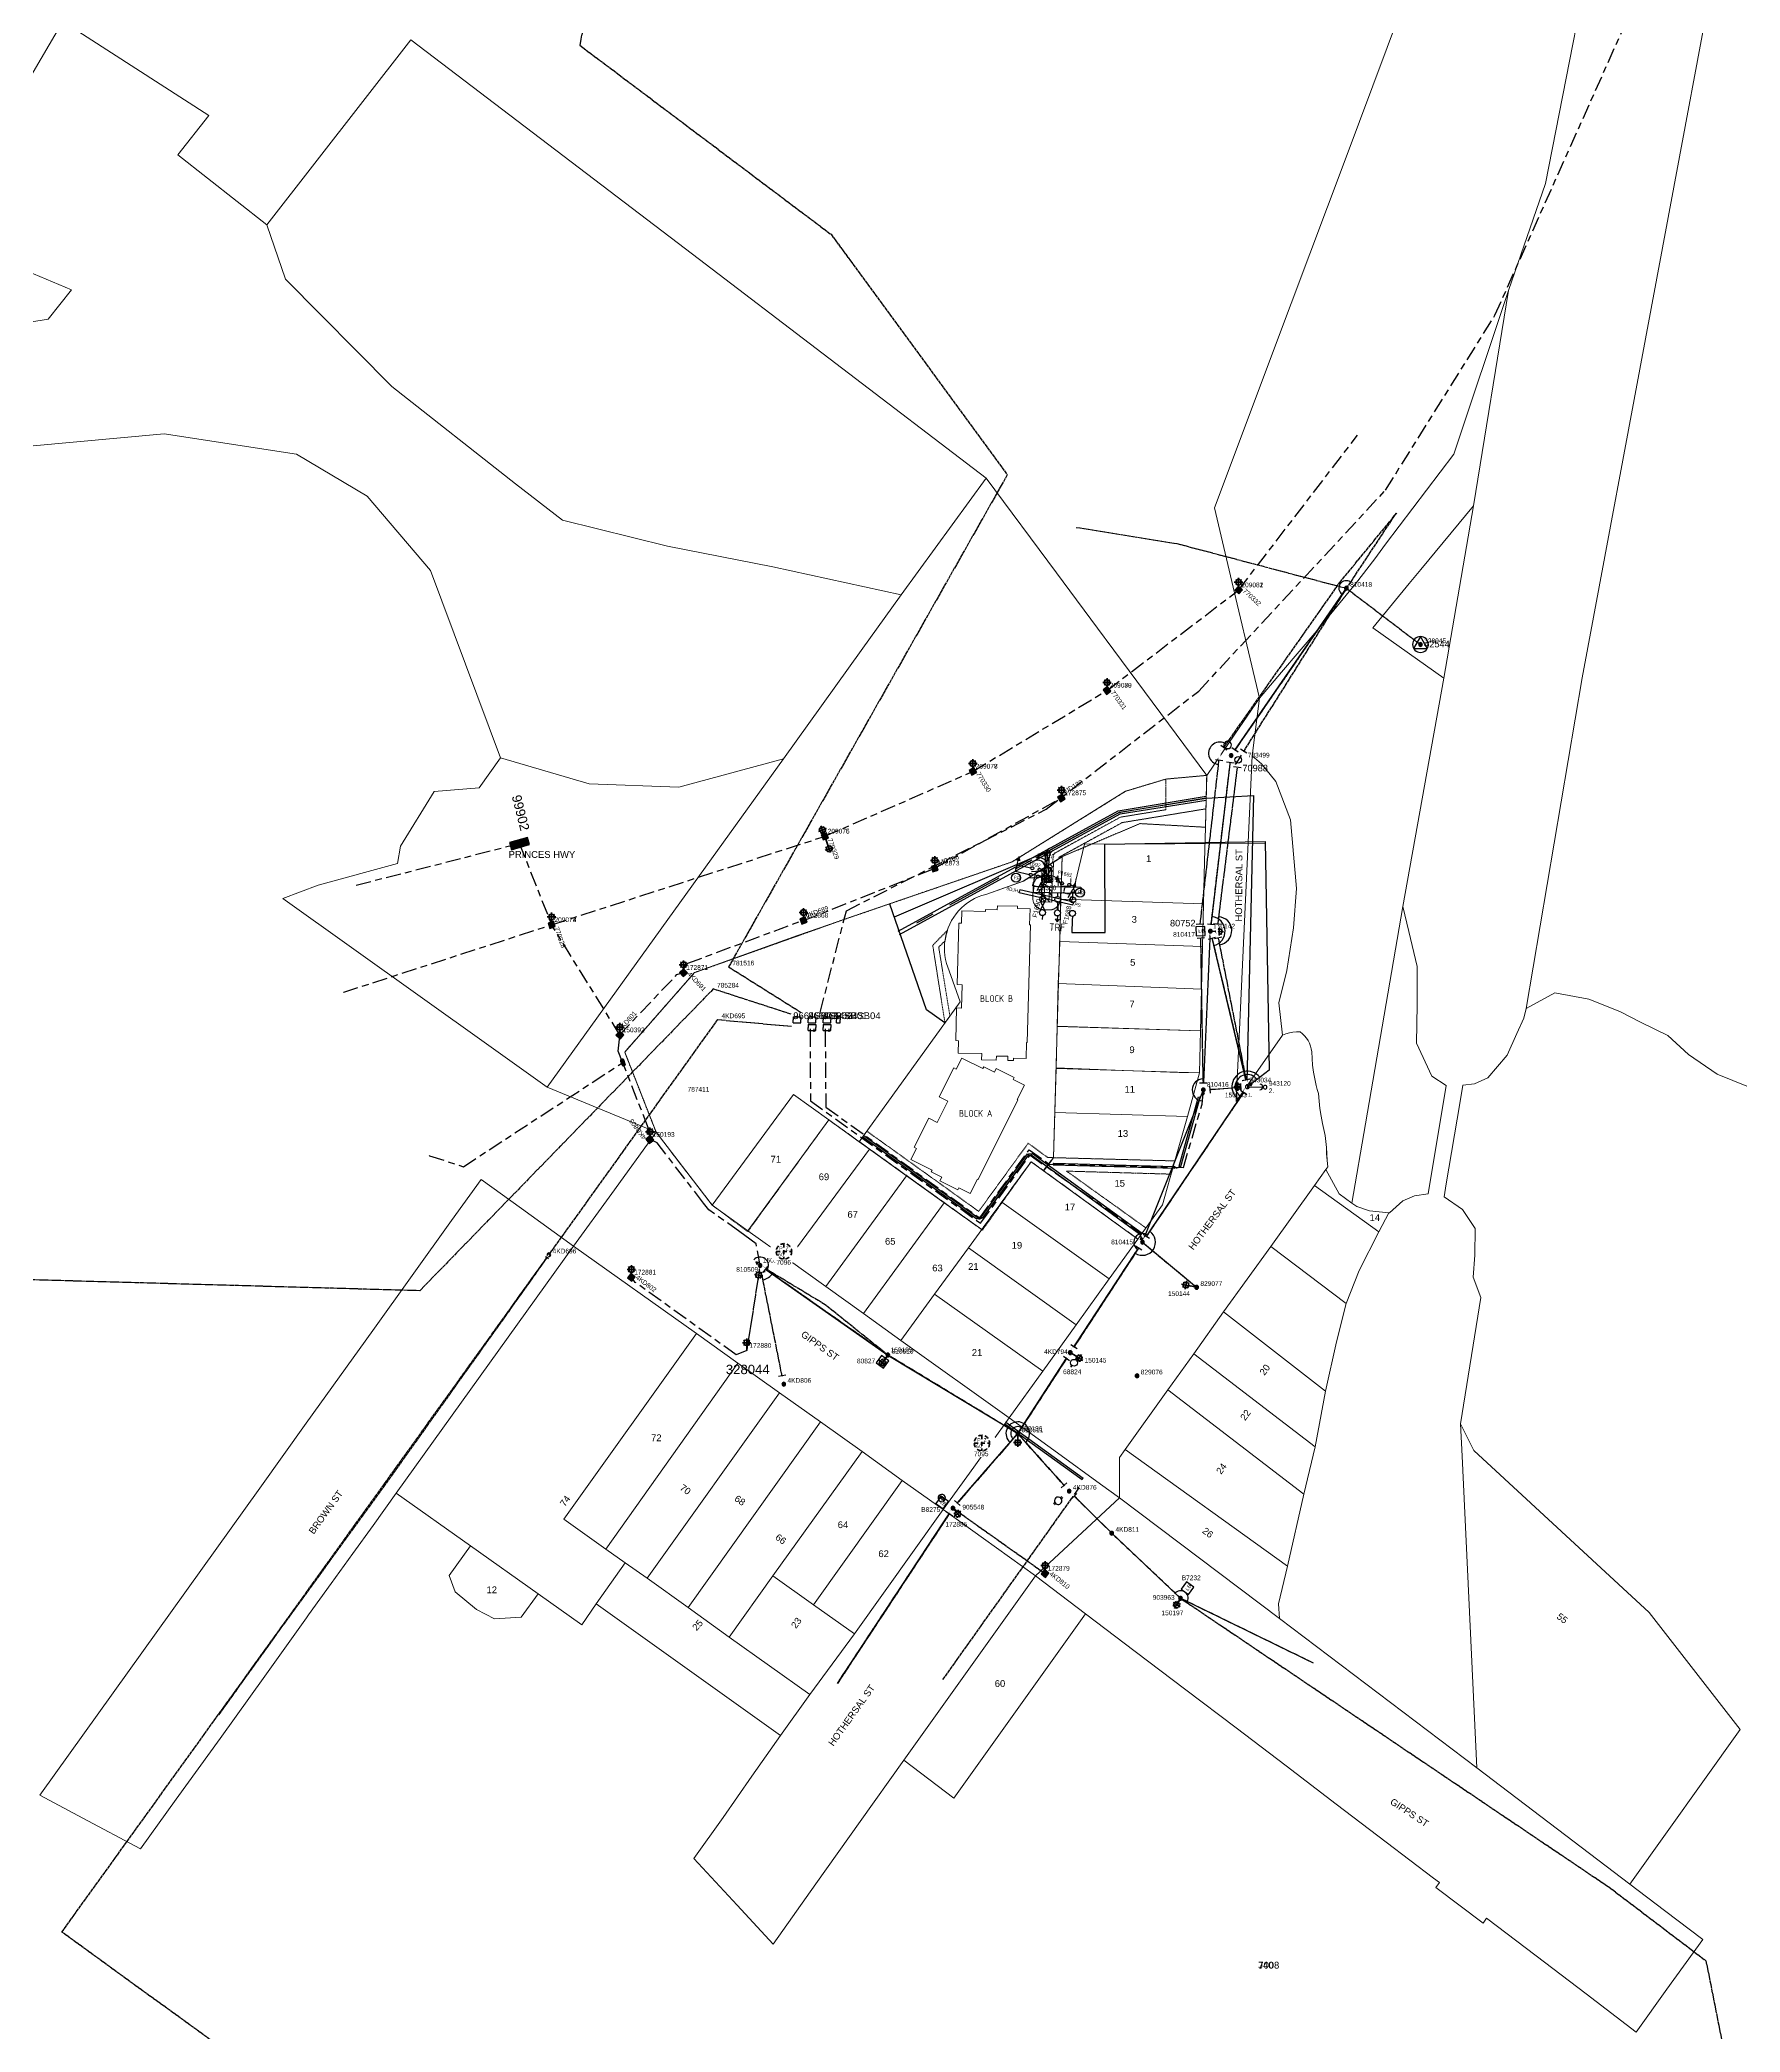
# Model space of a CAD drawing. Header units: metres. Extents: x 299415 to 303661, y 6161831 to 6163370.
# Drawn here: x 302888 to 303341, y 6162051 to 6162582 of the extents above; entities that cross this region are included whole.
import ezdxf
from ezdxf.enums import TextEntityAlignment as Align

# ---------------------------------------------------------------- set-up
doc = ezdxf.new("R2010")
doc.units = ezdxf.units.M
for name, pattern in [('A', [0]), ('Cable Exist OH', [1, 1, 0]), ('Cable Exist UG', [8.2, 4, -1.2, 1.8, -1.2]), ('CENTERX2', [4, 2.5, -0.5, 0.5, -0.5]), ('CHAIN', [6, 3, -1, 1, -1]), ('Dash', [5, 3, -2]), ('DASHED', [0.75, 0.5, -0.25]), ('HIDDEN', [0.375, 0.25, -0.125]), ('HIDDEN2', [0.1875, 0.125, -0.0625])]:
    doc.linetypes.add(name, pattern=pattern)
doc.layers.get('0').update_dxf_attribs({"color": 6})
for name, color, linetype in [('_USER 02 POLENUMEXT', 7, 'Continuous'), ('_USER 04 POLENUMNEW', 2, 'Continuous'), ('_USER 08 SLIGHTNUMEXT', 7, 'Continuous'), ('_USER 11 COLUMNNUMEXT', 7, 'Continuous'), ('_USER 15 FENCE', 7, 'Continuous'), ('_USER 16 DUCTLOCATION', 7, 'Continuous'), ('Equip_HV_NEW', 2, 'Continuous'), ('Equip_LV_NEW', 2, 'Continuous'), ('Equip_SL_EXT', 7, 'Continuous'), ('Equip_SP_HV_EXT', 7, 'Continuous'), ('Equip_SP_HV_NEW', 2, 'Continuous'), ('Equip_SP_LV_EXT', 7, 'Continuous'), ('Equip_SP_SL_EXT', 7, 'Continuous'), ('Equip_SP_SL_MOD', 3, 'Continuous'), ('Mains_HV_EXT', 7, 'Continuous'), ('Mains_HV_MOD', 3, 'Continuous'), ('Mains_HV_NEW_U97', 2, 'Continuous'), ('Mains_LV_EXT', 7, 'Continuous'), ('Mains_LV_MOD', 3, 'Continuous'), ('Mains_LV_NEW_T84', 2, 'Continuous'), ('Mains_SL_EXT', 7, 'Continuous'), ('Mains_SL_MOD', 3, 'Continuous'), ('Mains_TR_EXT', 7, 'Continuous'), ('OH_Details_SP_MISC', 7, 'Continuous'), ('Sub_HV_EXT', 7, 'Continuous'), ('Sub_LV_EXT', 7, 'Continuous'), ('Sub_LV_NEW', 2, 'Continuous'), ('Sub_SP_NEW', 2, 'Continuous'), ('Sub_SP_TR_HV_LV_EXT', 7, 'Continuous'), ('Sub_TR_EXT', 7, 'Continuous'), ('SupportsOH_SP_NEW', 2, 'Continuous'), ('SupportsOH_SP_TR_HV_LV_SL_EXT', 7, 'Continuous'), ('SupportsOH_SP_TR_HV_LV_SL_MOD', 3, 'Continuous'), ('SupportsOH_SP_TR_HV_LV_SL_NEW', 2, 'Continuous'), ('SupportsUG_SP_LV_EXT', 7, 'Continuous'), ('SupportsUG_SP_LV_SL_EXT', 7, 'Continuous'), ('Trench_SP_NEW', 2, 'Continuous'), ('UG_Details_SP_MISC', 7, 'Continuous')]:
    doc.layers.add(name, color=color, linetype=linetype)
doc.layers.add('_USER 14 EASEHATCH', color=7, linetype='Continuous', true_color=0xb4b4b4)
for name, color, linetype, lineweight in [('Cadastre Buildings_SP_EXT', 9, 'Continuous', 5), ('Cadastre Developer_SP_NEW', 2, 'Continuous', 5), ('Cadastre Easements_SP_NEW', 2, 'Continuous', 5), ('Cadastre Land Parcels_SP_EXT', 9, 'Continuous', 5), ('Cadastre Other Property_SP_EXT', 9, 'HIDDEN', 5), ('Cadastre Road Names_SP_HV_LV_SL_EXT', 9, 'Continuous', 5), ('Cadastre Roads_SP_EXT', 9, 'Continuous', 5)]:
    doc.layers.add(name, color=color, linetype=linetype, lineweight=lineweight)
doc.layers.add('Features_HIDE', color=1, linetype='Continuous', plot=False)
doc.layers.get('Features_HIDE').off()
doc.styles.add('ARIAL', font='arial.ttf', dxfattribs={"height": 2})
doc.styles.add('COLUMN_LABEL', font='arial.ttf')
doc.styles.add('HVSW_LABEL', font='arial.ttf')
doc.styles.add('iecARIAL', font='arial.ttf', dxfattribs={"height": 2})
doc.styles.add('iecISOCP', font='isocp.shx')
doc.styles.add('IESYMBOL1', font='isocp.shx')
doc.styles.add('LotNum', font='isocp.shx', dxfattribs={"height": 1.8})
doc.styles.add('POLE_LABEL', font='arial.ttf')
doc.styles.add('SLCP_LABEL', font='arial.ttf', dxfattribs={"height": 3.5})
doc.styles.get("Standard").update_dxf_attribs({"font": 'arial.ttf'})
doc.styles.add('SWG_LABEL', font='arial.ttf')
doc.styles.add('SWITCH_LABEL', font='arial.ttf', dxfattribs={"height": 2.5})
doc.linetypes.add('Cable New UG', pattern='A,7,-0.25,["x",Standard,S=2,R=0,X=0.2,Y=-0.8],-2.1', length=9.35)
doc.linetypes.add('Cable xx', pattern='A,7,-3.3,["XX",Standard,S=1.5,R=0,X=-2.54,Y=-0.8],-1', length=11.3)
doc.linetypes.add('FENCELINE1', pattern='A,0.25,-0.1,[133,ltypeshp.shx,S=0.1,R=0,X=-0.1,Y=0],-0.1,1', length=1.45)
doc.linetypes.add('IE Trench HV', pattern='A,7,-0.2,["/",Standard,S=3,R=0,X=0.6,Y=-1.4],-2.5', length=9.7)

# ---------------------------------------------------------------- blocks, each defined once
blk = doc.blocks.new('SUB_POLE_EXT')
blk.add_wipeout([(0, 4.2), (0.4, 4.2), (0.8, 4.1), (1.2, 4), (1.6, 3.9), (2, 3.7), (2.3, 3.5), (2.7, 3.3), (3, 3), (3.3, 2.7), (3.5, 2.3), (3.8, 1.9), (3.9, 1.6), (4, 1.2), (4.2, 0.6), (4.2, 0), (4.2, -0.6), (4.1, -1.1), (3.9, -1.6), (3.6, -2.2), (3.2, -2.7), (3, -3), (2.7, -3.3), (2.4, -3.5), (2, -3.7), (1.6, -3.9), (1.3, -4), (0.8, -4.1), (0.4, -4.2), (0, -4.2), (-0.4, -4.2), (-0.8, -4.1), (-1.2, -4), (-1.6, -3.9), (-2, -3.7), (-2.4, -3.5), (-2.7, -3.3), (-3, -3), (-3.2, -2.7), (-3.5, -2.3), (-3.7, -2), (-3.9, -1.6), (-4, -1.2), (-4.2, -0.8), (-4.2, -0.1), (-4.2, 0.4), (-4.1, 0.8), (-4, 1.3), (-3.9, 1.6), (-3.7, 2), (-3.5, 2.4), (-3.3, 2.7), (-3, 3), (-2.7, 3.3), (-2.3, 3.5), (-2, 3.7), (-1.6, 3.9), (-1.2, 4), (-0.8, 4.2), (-0.4, 4.2)])
blk.add_line((2.2, 0.5), (2.2, 0.5, 0))
blk.add_lwpolyline([(-4.2, 0, 1), (4.2, 0, 1)], format="xyb", close=True)
blk.add_lwpolyline([(2.1, 0.5), (0, 4.2), (-3.7, -2.1), (3.7, -2.1)], close=True)
for tag, height, flags, p in [('STREET_CODE', 0.2, 9, (1.5, 0)), ('ASSET_NUM', 3.5, 8, (2, 2)), ('CONSTRUCTED_VOLTAGE', 0.2, 9, (1.5, -0.2)), ('NO_PHASES', 0.2, 9, (1.5, -0.4)), ('OPERATING_VOLTAGE', 0.2, 9, (1.5, -0.6)), ('OPERATED_BY', 0.2, 9, (1.5, -0.8)), ('MAINTAINED_BY', 0.2, 9, (1.5, -1)), ('ORIENTATION', 0.2, 9, (1.5, -1.2)), ('OWNED_BY', 0.2, 9, (1.5, -1.4)), ('SECONDARY_VOLTAGE', 0.2, 9, (1.5, -1.6)), ('STATE', 0.2, 9, (1.5, -1.8)), ('SUBSTATION_TYPE', 0.2, 9, (1.5, -2)), ('USAGE', 0.2, 9, (1.5, -2.2)), ('LEGEND', 0.2, 9, (1.5, -2.4)), ('LOCATION', 0.2, 9, (1.5, -2.6)), ('STREETNAME', 0.2, 9, (1.5, -2.8)), ('SUBURB', 0.2, 9, (1.5, -3)), ('NOTES', 0.2, 9, (1.5, -3.2)), ('Z', 0.2, 1, (1.5, -3.4))]:
    blk.add_attdef(tag, text='', height=height, dxfattribs=dict(flags=flags)).set_placement(p, align=Align.MIDDLE_LEFT)
blk = doc.blocks.new('COLUMN_EXT')
blk.add_hatch(color=256).paths.add_polyline_path([(-1.5, 1.5), (-1.5, -1.5), (1.5, -1.5), (1.5, 1.5)])
blk.add_lwpolyline([(-1.5, -1.5), (1.5, -1.5), (1.5, 1.5), (-1.5, 1.5)], close=True)
at = {"flags": 9}
for tag, style, p in [('STRUCTURE_PLANT_NUMBER', 'POLE_LABEL', (1.8, 0)), ('STREET_CODE', 'COLUMN_LABEL', (1.8, -0.2))]:
    blk.add_attdef(tag, text='', height=0.2, dxfattribs=dict(at, style=style)).set_placement(p, align=Align.MIDDLE_LEFT)
for tag, p in [('COLUMN_TYPE', (1.8, -0.4)), ('OWNED_BY', (1.8, -0.6)), ('STATE', (1.8, -0.8)), ('USAGE', (1.8, -1)), ('LEGEND', (1.8, -1.2)), ('LOCATION', (1.8, -1.4)), ('STREETNAME', (1.8, -1.6)), ('SUBURB', (1.8, -1.8)), ('NOTES', (1.8, -2))]:
    blk.add_attdef(tag, text='', height=0.2, dxfattribs=at).set_placement(p, align=Align.MIDDLE_LEFT)
at = {"flags": 1}
blk.add_attdef('Z', (1.8, -2.4), '', height=0.2, dxfattribs=at)
at = {"layer": '_USER 11 COLUMNNUMEXT', "style": 'COLUMN_LABEL', "flags": 8}
blk.add_attdef('ASSET_NUM', text='', height=2.5, dxfattribs=at).set_placement((2, 2), align=Align.MIDDLE_LEFT)
blk = doc.blocks.new('PILLAR_EXT')
blk.add_hatch(color=256).paths.add_polyline_path([(-2.475, 0.99), (-2.475, -0.99), (2.475, -0.99), (2.475, 0.99)])
blk.add_lwpolyline([(-2.475, -0.99), (2.475, -0.99), (2.475, 0.99), (-2.475, 0.99)], close=True)
at = {"style": 'iecARIAL', "flags": 8}
blk.add_attdef('ASSET_NUM', (1.5, 3.5), '', height=2.5, dxfattribs=at)
for tag, p, flags in [('OWNED_BY', (0, -0.2), 9), ('STATE', (0, -0.4), 9), ('SUPPORT_TYPE', (0, -0.6), 9), ('STREETNAME', (0, -1.8), 9), ('SUBURB', (0, -2), 1), ('USAGE', (0, -0.8), 9), ('LEGEND', (0, -1), 9), ('LOCATION', (0, -1.2), 9), ('NOTES', (0, -1.4), 9), ('PARENT', (0, -1.6), 9)]:
    blk.add_attdef(tag, p, '', height=0.2, dxfattribs=dict(flags=flags))
blk = doc.blocks.new('*U114')
for p, q in [((-4.44, 2.27), (-2.73, 1.32)), ((-4.28, 2.56), (-2.56, 1.61))]:
    blk.add_line(p, q)
blk.add_lwpolyline([(-2.63, 1.46, 1), (-4.38, 2.42, 1)], format="xyb", close=True)
at = {"flags": 9}
for tag, p in [('ACTUAL_STATUS', (0, 0)), ('CONSTRUCTED_VOLTAGE', (0, -0.2)), ('OPERATING_VOLTAGE', (0, -0.6)), ('ORIENTATION', (0, -0.8)), ('OWNED_BY', (0, -1)), ('STATE', (0, -1.2)), ('SWITCH_TYPE', (0, -1.4)), ('NO_PHASES', (0, -0.4)), ('USAGE', (0, -1.6)), ('NOTES', (0, -1.8))]:
    blk.add_attdef(tag, text='', height=0.2, dxfattribs=at).set_placement(p, align=Align.MIDDLE_LEFT)
at = {"flags": 1}
blk.add_attdef('Z', (0, 0), '', height=0.2, dxfattribs=at)
blk = doc.blocks.new('*U113')
for p, q in [((2.8, -0.89), (2.32, -0.76)), ((2.88, -0.56), (2.4, -0.44)), ((4.7, -1.37), (5.18, -1.5)), ((4.78, -1.05), (5.27, -1.17))]:
    blk.add_line(p, q)
blk.add_lwpolyline([(2.83, -0.72, 1), (4.76, -1.21, 1)], format="xyb", close=True)
at = {"flags": 9}
for tag, p in [('ACTUAL_STATUS', (0, 0)), ('CONSTRUCTED_VOLTAGE', (0, -0.2)), ('OPERATING_VOLTAGE', (0, -0.6)), ('ORIENTATION', (0, -0.8)), ('OWNED_BY', (0, -1)), ('STATE', (0, -1.2)), ('SWITCH_TYPE', (0, -1.4)), ('NO_PHASES', (0, -0.4)), ('USAGE', (0, -1.6)), ('LEGEND', (0, -1.8)), ('NOTES', (0, -2))]:
    blk.add_attdef(tag, text='', height=0.2, dxfattribs=at).set_placement(p, align=Align.MIDDLE_LEFT)
at = {"flags": 1}
blk.add_attdef('Z', (0, 0), '', height=0.2, dxfattribs=at)
blk = doc.blocks.new('LV_OH_LINKS_OPEN_EXT')
for p, q in [((-0.17, 4.97), (-0.17, 5.46)), ((0.17, 4.97), (0.17, 5.46)), ((-0.17, 3), (-0.17, 2.5)), ((0.17, 3), (0.17, 2.5))]:
    blk.add_line(p, q)
blk.add_lwpolyline([(0, 2.99, 1), (0, 4.98, 1)], format="xyb", close=True)
at = {"flags": 9}
for tag, p in [('ACTUAL_STATUS', (0, 0)), ('CONSTRUCTED_VOLTAGE', (0, -0.2)), ('OPERATING_VOLTAGE', (0, -0.6)), ('ORIENTATION', (0, -0.8)), ('OWNED_BY', (0, -1)), ('STATE', (0, -1.2)), ('SWITCH_TYPE', (0, -1.4)), ('NO_PHASES', (0, -0.4)), ('USAGE', (0, -1.6)), ('LEGEND', (0, -1.8)), ('NOTES', (0, -2))]:
    blk.add_attdef(tag, text='', height=0.2, dxfattribs=at).set_placement(p, align=Align.MIDDLE_LEFT)
at = {"flags": 1}
blk.add_attdef('Z', (0, 0), '', height=0.2, dxfattribs=at)
blk = doc.blocks.new('*U69')
at = {"lineweight": 40}
for p, q in [((0, 0), (1.6, -1.9)), ((0.4, -2.9), (1, -2.9)), ((4.2, -1.7), (0.7, -4.5)), ((1.1, -1.3), (3.9, -4.8)), ((2.3, -5.1), (2.3, -4.6)), ((2.7, -1), (2.7, -1.6)), ((4.5, -3.3), (4, -3.2))]:
    blk.add_line(p, q, dxfattribs=at)
blk.add_circle((2.5, -3.1), 1.5, dxfattribs=at)
for tag, p, height, flags in [('CONSTRUCTED_VOLTAGE', (1, -0.7), 0.2, 9), ('CONTROL_TYPE', (1, -0.9), 0.2, 9), ('LANTERN_PURPOSE', (1, -1.1), 0.2, 9), ('LANTERN_TYPE', (1, -1.3), 0.2, 9), ('NO_PHASES', (1, -1.5), 0.2, 9), ('OPERATING_VOLTAGE', (1, -1.7), 0.2, 9), ('ORIENTATION', (1, -1.9), 0.2, 9), ('OWNED_BY', (1, -2.1), 0.2, 9), ('STATE', (1, -2.3), 0.2, 9), ('USAGE', (1, -2.5), 0.2, 9), ('CEXIST', (1, -2.7), 0.2, 9), ('CNEW', (1, -2.9), 0.2, 9), ('CNUMBER', (1, -3.1), 0.2, 9), ('CREMOVE', (1, -3.3), 0.2, 9), ('CREPLACE', (1, -3.5), 0.2, 9), ('LKINGHEIGHT', (1, -3.7), 0.2, 9), ('LBRACKET', (1, -3.9), 0.2, 9), ('LBRACKETVOCAB', (1, -4.1), 0.2, 9), ('LCATEGORY', (1, -4.3), 0.2, 9), ('LCHARGE1', (1, -4.5), 0.2, 9), ('LCHARGE1PERCENT', (1, -4.7), 0.2, 9), ('LCHARGE2', (1, -4.9), 0.2, 9), ('LCHARGE2PERCENT', (1, -5.1), 0.2, 9), ('LCHARGE3', (1, -5.3), 0.2, 9), ('LCHARGE3PERCENT', (1, -5.5), 0.2, 9), ('LEXIST', (1, -5.7), 0.2, 9), ('LLAMP', (1, -5.9), 0.2, 9), ('LLAMPVOCAB', (1, -6.1), 0.2, 9), ('LMAST', (1, -6.3), 0.2, 9), ('LMASTVOCAB', (1, -6.5), 0.2, 9), ('LNEW', (1, -6.7), 0.2, 9), ('LANTNUMBER', (1, -6.9), 0.2, 9), ('LOUTREACH', (1, -7.3), 0.2, 9), ('LOUTREACHVOCAB', (1, -7.5), 0.2, 9), ('LRATECODE', (1, -7.7), 0.2, 9), ('LREMOVE', (1, -7.9), 0.2, 9), ('LREPLACE', (1, -8.1), 0.2, 9), ('LTYPE', (1, -8.3), 0.2, 9), ('LTYPEVOCAB', (1, -8.5), 0.2, 9), ('LEGEND', (1, -8.7), 0.2, 9), ('LOCATION', (1, -8.9), 0.2, 9), ('NOTES', (1, -9.1), 0.2, 9), ('STREETNAME', (1, -9.3), 0.2, 9), ('SUBURB', (1, -9.5), 0.2, 1), ('LNUMBER', (2.2, -3.3), 2.5, 8)]:
    blk.add_attdef(tag, p, '', height=height, dxfattribs=dict(flags=flags))
at = {"layer": '_USER 08 SLIGHTNUMEXT', "style": 'iecARIAL', "flags": 8}
blk.add_attdef('ASSET_NUM', (1.5, 1.5), '', height=2.5, dxfattribs=at)
blk = doc.blocks.new('*U64')
at = {"lineweight": 40}
for p, q in [((0, 0), (3.4, -2.1)), ((2.7, -3.4), (3.2, -3.3)), ((2.8, -1.7), (6.6, -4.1)), ((5.9, -1), (3.5, -4.8)), ((4.2, -0.9), (4.3, -1.5)), ((5.1, -4.9), (5, -4.4)), ((6.7, -2.5), (6.1, -2.6))]:
    blk.add_line(p, q, dxfattribs=at)
blk.add_circle((4.7, -2.9), 1.5, dxfattribs=at)
for tag, p, height, flags in [('CONSTRUCTED_VOLTAGE', (1, -0.7), 0.2, 9), ('CONTROL_TYPE', (1, -0.9), 0.2, 9), ('LANTERN_PURPOSE', (1, -1.1), 0.2, 9), ('LANTERN_TYPE', (1, -1.3), 0.2, 9), ('NO_PHASES', (1, -1.5), 0.2, 9), ('OPERATING_VOLTAGE', (1, -1.7), 0.2, 9), ('ORIENTATION', (1, -1.9), 0.2, 9), ('OWNED_BY', (1, -2.1), 0.2, 9), ('STATE', (1, -2.3), 0.2, 9), ('USAGE', (1, -2.5), 0.2, 9), ('CEXIST', (1, -2.7), 0.2, 9), ('CNEW', (1, -2.9), 0.2, 9), ('CNUMBER', (1, -3.1), 0.2, 9), ('CREMOVE', (1, -3.3), 0.2, 9), ('CREPLACE', (1, -3.5), 0.2, 9), ('LKINGHEIGHT', (1, -3.7), 0.2, 9), ('LBRACKET', (1, -3.9), 0.2, 9), ('LBRACKETVOCAB', (1, -4.1), 0.2, 9), ('LCATEGORY', (1, -4.3), 0.2, 9), ('LCHARGE1', (1, -4.5), 0.2, 9), ('LCHARGE1PERCENT', (1, -4.7), 0.2, 9), ('LCHARGE2', (1, -4.9), 0.2, 9), ('LCHARGE2PERCENT', (1, -5.1), 0.2, 9), ('LCHARGE3', (1, -5.3), 0.2, 9), ('LCHARGE3PERCENT', (1, -5.5), 0.2, 9), ('LEXIST', (1, -5.7), 0.2, 9), ('LLAMP', (1, -5.9), 0.2, 9), ('LLAMPVOCAB', (1, -6.1), 0.2, 9), ('LMAST', (1, -6.3), 0.2, 9), ('LMASTVOCAB', (1, -6.5), 0.2, 9), ('LNEW', (1, -6.7), 0.2, 9), ('LANTNUMBER', (1, -6.9), 0.2, 9), ('LOUTREACH', (1, -7.3), 0.2, 9), ('LOUTREACHVOCAB', (1, -7.5), 0.2, 9), ('LRATECODE', (1, -7.7), 0.2, 9), ('LREMOVE', (1, -7.9), 0.2, 9), ('LREPLACE', (1, -8.1), 0.2, 9), ('LTYPE', (1, -8.3), 0.2, 9), ('LTYPEVOCAB', (1, -8.5), 0.2, 9), ('LEGEND', (1, -8.7), 0.2, 9), ('LOCATION', (1, -8.9), 0.2, 9), ('NOTES', (1, -9.1), 0.2, 9), ('STREETNAME', (1, -9.3), 0.2, 9), ('SUBURB', (1, -9.5), 0.2, 1), ('LNUMBER', (2.2, -3.3), 2.5, 8)]:
    blk.add_attdef(tag, p, '', height=height, dxfattribs=dict(flags=flags))
at = {"layer": '_USER 08 SLIGHTNUMEXT', "style": 'iecARIAL', "flags": 8}
blk.add_attdef('ASSET_NUM', (1.5, 1.5), '', height=2.5, dxfattribs=at)
blk = doc.blocks.new('*U63')
at = {"lineweight": 40}
for p, q in [((-3.5, 0.7), (-8, 1.7)), ((-7.5, 0.1), (-7, 0.4)), ((-6.9, 2.9), (-6.6, 2.4)), ((-6.2, -1), (-5.3, 3.4)), ((-4, 2.3), (-4.5, 2)), ((0, 0), (-4.3, 0.9)), ((-4.6, -0.5), (-4.9, -0.1))]:
    blk.add_line(p, q, dxfattribs=at)
blk.add_circle((-5.7, 1.2), 1.5, dxfattribs=at)
for tag, p, height, flags in [('CONSTRUCTED_VOLTAGE', (1, -0.7), 0.2, 9), ('CONTROL_TYPE', (1, -0.9), 0.2, 9), ('LANTERN_PURPOSE', (1, -1.1), 0.2, 9), ('LANTERN_TYPE', (1, -1.3), 0.2, 9), ('NO_PHASES', (1, -1.5), 0.2, 9), ('OPERATING_VOLTAGE', (1, -1.7), 0.2, 9), ('ORIENTATION', (1, -1.9), 0.2, 9), ('OWNED_BY', (1, -2.1), 0.2, 9), ('STATE', (1, -2.3), 0.2, 9), ('USAGE', (1, -2.5), 0.2, 9), ('CEXIST', (1, -2.7), 0.2, 9), ('CNEW', (1, -2.9), 0.2, 9), ('CNUMBER', (1, -3.1), 0.2, 9), ('CREMOVE', (1, -3.3), 0.2, 9), ('CREPLACE', (1, -3.5), 0.2, 9), ('LKINGHEIGHT', (1, -3.7), 0.2, 9), ('LBRACKET', (1, -3.9), 0.2, 9), ('LBRACKETVOCAB', (1, -4.1), 0.2, 9), ('LCATEGORY', (1, -4.3), 0.2, 9), ('LCHARGE1', (1, -4.5), 0.2, 9), ('LCHARGE1PERCENT', (1, -4.7), 0.2, 9), ('LCHARGE2', (1, -4.9), 0.2, 9), ('LCHARGE2PERCENT', (1, -5.1), 0.2, 9), ('LCHARGE3', (1, -5.3), 0.2, 9), ('LCHARGE3PERCENT', (1, -5.5), 0.2, 9), ('LEXIST', (1, -5.7), 0.2, 9), ('LLAMP', (1, -5.9), 0.2, 9), ('LLAMPVOCAB', (1, -6.1), 0.2, 9), ('LMAST', (1, -6.3), 0.2, 9), ('LMASTVOCAB', (1, -6.5), 0.2, 9), ('LNEW', (1, -6.7), 0.2, 9), ('LANTNUMBER', (1, -6.9), 0.2, 9), ('LOUTREACH', (1, -7.3), 0.2, 9), ('LOUTREACHVOCAB', (1, -7.5), 0.2, 9), ('LRATECODE', (1, -7.7), 0.2, 9), ('LREMOVE', (1, -7.9), 0.2, 9), ('LREPLACE', (1, -8.1), 0.2, 9), ('LTYPE', (1, -8.3), 0.2, 9), ('LTYPEVOCAB', (1, -8.5), 0.2, 9), ('LEGEND', (1, -8.7), 0.2, 9), ('LOCATION', (1, -8.9), 0.2, 9), ('NOTES', (1, -9.1), 0.2, 9), ('STREETNAME', (1, -9.3), 0.2, 9), ('SUBURB', (1, -9.5), 0.2, 1), ('LNUMBER', (2.2, -3.3), 2.5, 8)]:
    blk.add_attdef(tag, p, '', height=height, dxfattribs=dict(flags=flags))
at = {"layer": '_USER 08 SLIGHTNUMEXT', "style": 'iecARIAL', "flags": 8}
blk.add_attdef('ASSET_NUM', (1.5, 1.5), '', height=2.5, dxfattribs=at)
blk = doc.blocks.new('*U61')
at = {"lineweight": 40}
for p, q in [((-2.8, 0), (-7.3, 0)), ((-6.6, 1.5), (-6.2, 1.1)), ((-5.1, -2.2), (-5.1, 2.3)), ((-3.6, 1.5), (-4, 1.1)), ((0, 0), (-3.6, 0)), ((-6.6, -1.4), (-6.2, -1)), ((-3.6, -1.5), (-4, -1.1))]:
    blk.add_line(p, q, dxfattribs=at)
blk.add_circle((-5.1, 0), 1.5, dxfattribs=at)
for tag, p, height, flags in [('CONSTRUCTED_VOLTAGE', (1, -0.7), 0.2, 9), ('CONTROL_TYPE', (1, -0.9), 0.2, 9), ('LANTERN_PURPOSE', (1, -1.1), 0.2, 9), ('LANTERN_TYPE', (1, -1.3), 0.2, 9), ('NO_PHASES', (1, -1.5), 0.2, 9), ('OPERATING_VOLTAGE', (1, -1.7), 0.2, 9), ('ORIENTATION', (1, -1.9), 0.2, 9), ('OWNED_BY', (1, -2.1), 0.2, 9), ('STATE', (1, -2.3), 0.2, 9), ('USAGE', (1, -2.5), 0.2, 9), ('CEXIST', (1, -2.7), 0.2, 9), ('CNEW', (1, -2.9), 0.2, 9), ('CNUMBER', (1, -3.1), 0.2, 9), ('CREMOVE', (1, -3.3), 0.2, 9), ('CREPLACE', (1, -3.5), 0.2, 9), ('LKINGHEIGHT', (1, -3.7), 0.2, 9), ('LBRACKET', (1, -3.9), 0.2, 9), ('LBRACKETVOCAB', (1, -4.1), 0.2, 9), ('LCATEGORY', (1, -4.3), 0.2, 9), ('LCHARGE1', (1, -4.5), 0.2, 9), ('LCHARGE1PERCENT', (1, -4.7), 0.2, 9), ('LCHARGE2', (1, -4.9), 0.2, 9), ('LCHARGE2PERCENT', (1, -5.1), 0.2, 9), ('LCHARGE3', (1, -5.3), 0.2, 9), ('LCHARGE3PERCENT', (1, -5.5), 0.2, 9), ('LEXIST', (1, -5.7), 0.2, 9), ('LLAMP', (1, -5.9), 0.2, 9), ('LLAMPVOCAB', (1, -6.1), 0.2, 9), ('LMAST', (1, -6.3), 0.2, 9), ('LMASTVOCAB', (1, -6.5), 0.2, 9), ('LNEW', (1, -6.7), 0.2, 9), ('LANTNUMBER', (1, -6.9), 0.2, 9), ('LOUTREACH', (1, -7.3), 0.2, 9), ('LOUTREACHVOCAB', (1, -7.5), 0.2, 9), ('LRATECODE', (1, -7.7), 0.2, 9), ('LREMOVE', (1, -7.9), 0.2, 9), ('LREPLACE', (1, -8.1), 0.2, 9), ('LTYPE', (1, -8.3), 0.2, 9), ('LTYPEVOCAB', (1, -8.5), 0.2, 9), ('LEGEND', (1, -8.7), 0.2, 9), ('LOCATION', (1, -8.9), 0.2, 9), ('NOTES', (1, -9.1), 0.2, 9), ('STREETNAME', (1, -9.3), 0.2, 9), ('SUBURB', (1, -9.5), 0.2, 1), ('LNUMBER', (2.2, -3.3), 2.5, 8)]:
    blk.add_attdef(tag, p, '', height=height, dxfattribs=dict(flags=flags))
at = {"layer": '_USER 08 SLIGHTNUMEXT', "style": 'iecARIAL', "flags": 8}
blk.add_attdef('ASSET_NUM', (1.5, 1.5), '', height=2.5, dxfattribs=at)
blk = doc.blocks.new('*U62')
at = {"lineweight": 40}
for p, q in [((0, 0), (3.3, -0.2)), ((3.4, 1.3), (3.7, 0.9)), ((4.9, 2), (4.6, -2.5)), ((6.3, 1.1), (5.9, 0.8)), ((2.5, -0.1), (7, -0.4)), ((3.2, -1.6), (3.6, -1.3)), ((6.1, -1.8), (5.7, -1.4))]:
    blk.add_line(p, q, dxfattribs=at)
blk.add_circle((4.7, -0.2), 1.5, dxfattribs=at)
for tag, p, height, flags in [('CONSTRUCTED_VOLTAGE', (1, -0.7), 0.2, 9), ('CONTROL_TYPE', (1, -0.9), 0.2, 9), ('LANTERN_PURPOSE', (1, -1.1), 0.2, 9), ('LANTERN_TYPE', (1, -1.3), 0.2, 9), ('NO_PHASES', (1, -1.5), 0.2, 9), ('OPERATING_VOLTAGE', (1, -1.7), 0.2, 9), ('ORIENTATION', (1, -1.9), 0.2, 9), ('OWNED_BY', (1, -2.1), 0.2, 9), ('STATE', (1, -2.3), 0.2, 9), ('USAGE', (1, -2.5), 0.2, 9), ('CEXIST', (1, -2.7), 0.2, 9), ('CNEW', (1, -2.9), 0.2, 9), ('CNUMBER', (1, -3.1), 0.2, 9), ('CREMOVE', (1, -3.3), 0.2, 9), ('CREPLACE', (1, -3.5), 0.2, 9), ('LKINGHEIGHT', (1, -3.7), 0.2, 9), ('LBRACKET', (1, -3.9), 0.2, 9), ('LBRACKETVOCAB', (1, -4.1), 0.2, 9), ('LCATEGORY', (1, -4.3), 0.2, 9), ('LCHARGE1', (1, -4.5), 0.2, 9), ('LCHARGE1PERCENT', (1, -4.7), 0.2, 9), ('LCHARGE2', (1, -4.9), 0.2, 9), ('LCHARGE2PERCENT', (1, -5.1), 0.2, 9), ('LCHARGE3', (1, -5.3), 0.2, 9), ('LCHARGE3PERCENT', (1, -5.5), 0.2, 9), ('LEXIST', (1, -5.7), 0.2, 9), ('LLAMP', (1, -5.9), 0.2, 9), ('LLAMPVOCAB', (1, -6.1), 0.2, 9), ('LMAST', (1, -6.3), 0.2, 9), ('LMASTVOCAB', (1, -6.5), 0.2, 9), ('LNEW', (1, -6.7), 0.2, 9), ('LANTNUMBER', (1, -6.9), 0.2, 9), ('LOUTREACH', (1, -7.3), 0.2, 9), ('LOUTREACHVOCAB', (1, -7.5), 0.2, 9), ('LRATECODE', (1, -7.7), 0.2, 9), ('LREMOVE', (1, -7.9), 0.2, 9), ('LREPLACE', (1, -8.1), 0.2, 9), ('LTYPE', (1, -8.3), 0.2, 9), ('LTYPEVOCAB', (1, -8.5), 0.2, 9), ('LEGEND', (1, -8.7), 0.2, 9), ('LOCATION', (1, -8.9), 0.2, 9), ('NOTES', (1, -9.1), 0.2, 9), ('STREETNAME', (1, -9.3), 0.2, 9), ('SUBURB', (1, -9.5), 0.2, 1), ('LNUMBER', (2.2, -3.3), 2.5, 8)]:
    blk.add_attdef(tag, p, '', height=height, dxfattribs=dict(flags=flags))
at = {"layer": '_USER 08 SLIGHTNUMEXT', "style": 'iecARIAL', "flags": 8}
blk.add_attdef('ASSET_NUM', (1.5, 1.5), '', height=2.5, dxfattribs=at)
blk = doc.blocks.new('SL_LANTERN_EXT')
at = {"lineweight": 40}
for p, q in [((-2.3, 4.2), (2.2, 4.2)), ((-1.5, 5.7), (-1.1, 5.3)), ((-1.5, 2.8), (-1.1, 3.2)), ((0, 2), (0, 6.5)), ((0, 0), (0, 2.7)), ((1.5, 5.7), (1.1, 5.3)), ((1.5, 2.8), (1.1, 3.2))]:
    blk.add_line(p, q, dxfattribs=at)
blk.add_circle((0, 4.2), 1.5, dxfattribs=at)
for tag, p, height, flags in [('CONSTRUCTED_VOLTAGE', (1, -0.7), 0.2, 9), ('CONTROL_TYPE', (1, -0.9), 0.2, 9), ('LANTERN_PURPOSE', (1, -1.1), 0.2, 9), ('LANTERN_TYPE', (1, -1.3), 0.2, 9), ('NO_PHASES', (1, -1.5), 0.2, 9), ('OPERATING_VOLTAGE', (1, -1.7), 0.2, 9), ('ORIENTATION', (1, -1.9), 0.2, 9), ('OWNED_BY', (1, -2.1), 0.2, 9), ('STATE', (1, -2.3), 0.2, 9), ('USAGE', (1, -2.5), 0.2, 9), ('CEXIST', (1, -2.7), 0.2, 9), ('CNEW', (1, -2.9), 0.2, 9), ('CNUMBER', (1, -3.1), 0.2, 9), ('CREMOVE', (1, -3.3), 0.2, 9), ('CREPLACE', (1, -3.5), 0.2, 9), ('LKINGHEIGHT', (1, -3.7), 0.2, 9), ('LBRACKET', (1, -3.9), 0.2, 9), ('LBRACKETVOCAB', (1, -4.1), 0.2, 9), ('LCATEGORY', (1, -4.3), 0.2, 9), ('LCHARGE1', (1, -4.5), 0.2, 9), ('LCHARGE1PERCENT', (1, -4.7), 0.2, 9), ('LCHARGE2', (1, -4.9), 0.2, 9), ('LCHARGE2PERCENT', (1, -5.1), 0.2, 9), ('LCHARGE3', (1, -5.3), 0.2, 9), ('LCHARGE3PERCENT', (1, -5.5), 0.2, 9), ('LEXIST', (1, -5.7), 0.2, 9), ('LLAMP', (1, -5.9), 0.2, 9), ('LLAMPVOCAB', (1, -6.1), 0.2, 9), ('LMAST', (1, -6.3), 0.2, 9), ('LMASTVOCAB', (1, -6.5), 0.2, 9), ('LNEW', (1, -6.7), 0.2, 9), ('LANTNUMBER', (1, -6.9), 0.2, 9), ('LOUTREACH', (1, -7.3), 0.2, 9), ('LOUTREACHVOCAB', (1, -7.5), 0.2, 9), ('LRATECODE', (1, -7.7), 0.2, 9), ('LREMOVE', (1, -7.9), 0.2, 9), ('LREPLACE', (1, -8.1), 0.2, 9), ('LTYPE', (1, -8.3), 0.2, 9), ('LTYPEVOCAB', (1, -8.5), 0.2, 9), ('LEGEND', (1, -8.7), 0.2, 9), ('LOCATION', (1, -8.9), 0.2, 9), ('NOTES', (1, -9.1), 0.2, 9), ('STREETNAME', (1, -9.3), 0.2, 9), ('SUBURB', (1, -9.5), 0.2, 1), ('LNUMBER', (2.2, -3.3), 2.5, 8)]:
    blk.add_attdef(tag, p, '', height=height, dxfattribs=dict(flags=flags))
at = {"layer": '_USER 08 SLIGHTNUMEXT', "style": 'iecARIAL', "flags": 8}
blk.add_attdef('ASSET_NUM', (1.5, 1.5), '', height=2.5, dxfattribs=at)
blk = doc.blocks.new('*U65')
at = {"lineweight": 40}
for p, q in [((0, 0), (-0.5, -3.7)), ((1.5, -5.5), (-3, -4.8)), ((-2.4, -6.4), (-2, -6)), ((-2, -3.5), (-1.6, -3.9)), ((-0.4, -2.9), (-1.1, -7.4)), ((0.5, -6.8), (0.1, -6.4)), ((0.9, -3.9), (0.5, -4.3))]:
    blk.add_line(p, q, dxfattribs=at)
blk.add_circle((-0.8, -5.1), 1.5, dxfattribs=at)
for tag, p, height, flags in [('CONSTRUCTED_VOLTAGE', (1, -0.7), 0.2, 9), ('CONTROL_TYPE', (1, -0.9), 0.2, 9), ('LANTERN_PURPOSE', (1, -1.1), 0.2, 9), ('LANTERN_TYPE', (1, -1.3), 0.2, 9), ('NO_PHASES', (1, -1.5), 0.2, 9), ('OPERATING_VOLTAGE', (1, -1.7), 0.2, 9), ('ORIENTATION', (1, -1.9), 0.2, 9), ('OWNED_BY', (1, -2.1), 0.2, 9), ('STATE', (1, -2.3), 0.2, 9), ('USAGE', (1, -2.5), 0.2, 9), ('CEXIST', (1, -2.7), 0.2, 9), ('CNEW', (1, -2.9), 0.2, 9), ('CNUMBER', (1, -3.1), 0.2, 9), ('CREMOVE', (1, -3.3), 0.2, 9), ('CREPLACE', (1, -3.5), 0.2, 9), ('LKINGHEIGHT', (1, -3.7), 0.2, 9), ('LBRACKET', (1, -3.9), 0.2, 9), ('LBRACKETVOCAB', (1, -4.1), 0.2, 9), ('LCATEGORY', (1, -4.3), 0.2, 9), ('LCHARGE1', (1, -4.5), 0.2, 9), ('LCHARGE1PERCENT', (1, -4.7), 0.2, 9), ('LCHARGE2', (1, -4.9), 0.2, 9), ('LCHARGE2PERCENT', (1, -5.1), 0.2, 9), ('LCHARGE3', (1, -5.3), 0.2, 9), ('LCHARGE3PERCENT', (1, -5.5), 0.2, 9), ('LEXIST', (1, -5.7), 0.2, 9), ('LLAMP', (1, -5.9), 0.2, 9), ('LLAMPVOCAB', (1, -6.1), 0.2, 9), ('LMAST', (1, -6.3), 0.2, 9), ('LMASTVOCAB', (1, -6.5), 0.2, 9), ('LNEW', (1, -6.7), 0.2, 9), ('LANTNUMBER', (1, -6.9), 0.2, 9), ('LOUTREACH', (1, -7.3), 0.2, 9), ('LOUTREACHVOCAB', (1, -7.5), 0.2, 9), ('LRATECODE', (1, -7.7), 0.2, 9), ('LREMOVE', (1, -7.9), 0.2, 9), ('LREPLACE', (1, -8.1), 0.2, 9), ('LTYPE', (1, -8.3), 0.2, 9), ('LTYPEVOCAB', (1, -8.5), 0.2, 9), ('LEGEND', (1, -8.7), 0.2, 9), ('LOCATION', (1, -8.9), 0.2, 9), ('NOTES', (1, -9.1), 0.2, 9), ('STREETNAME', (1, -9.3), 0.2, 9), ('SUBURB', (1, -9.5), 0.2, 1), ('LNUMBER', (2.2, -3.3), 2.5, 8)]:
    blk.add_attdef(tag, p, '', height=height, dxfattribs=dict(flags=flags))
at = {"layer": '_USER 08 SLIGHTNUMEXT', "style": 'iecARIAL', "flags": 8}
blk.add_attdef('ASSET_NUM', (1.5, 1.5), '', height=2.5, dxfattribs=at)
blk = doc.blocks.new('*U66')
at = {"lineweight": 40}
for p, q in [((0, 0), (-2, -2.9)), ((-4.9, -4.4), (-4.3, -4.3)), ((-1, -5.4), (-4.7, -2.8)), ((-1.6, -2.2), (-4.1, -5.9)), ((-3.2, -2.1), (-3.1, -2.6)), ((-2.5, -6.1), (-2.6, -5.6)), ((-0.8, -3.7), (-1.4, -3.8))]:
    blk.add_line(p, q, dxfattribs=at)
blk.add_circle((-2.9, -4.1), 1.5, dxfattribs=at)
for tag, p, height, flags in [('CONSTRUCTED_VOLTAGE', (1, -0.7), 0.2, 9), ('CONTROL_TYPE', (1, -0.9), 0.2, 9), ('LANTERN_PURPOSE', (1, -1.1), 0.2, 9), ('LANTERN_TYPE', (1, -1.3), 0.2, 9), ('NO_PHASES', (1, -1.5), 0.2, 9), ('OPERATING_VOLTAGE', (1, -1.7), 0.2, 9), ('ORIENTATION', (1, -1.9), 0.2, 9), ('OWNED_BY', (1, -2.1), 0.2, 9), ('STATE', (1, -2.3), 0.2, 9), ('USAGE', (1, -2.5), 0.2, 9), ('CEXIST', (1, -2.7), 0.2, 9), ('CNEW', (1, -2.9), 0.2, 9), ('CNUMBER', (1, -3.1), 0.2, 9), ('CREMOVE', (1, -3.3), 0.2, 9), ('CREPLACE', (1, -3.5), 0.2, 9), ('LKINGHEIGHT', (1, -3.7), 0.2, 9), ('LBRACKET', (1, -3.9), 0.2, 9), ('LBRACKETVOCAB', (1, -4.1), 0.2, 9), ('LCATEGORY', (1, -4.3), 0.2, 9), ('LCHARGE1', (1, -4.5), 0.2, 9), ('LCHARGE1PERCENT', (1, -4.7), 0.2, 9), ('LCHARGE2', (1, -4.9), 0.2, 9), ('LCHARGE2PERCENT', (1, -5.1), 0.2, 9), ('LCHARGE3', (1, -5.3), 0.2, 9), ('LCHARGE3PERCENT', (1, -5.5), 0.2, 9), ('LEXIST', (1, -5.7), 0.2, 9), ('LLAMP', (1, -5.9), 0.2, 9), ('LLAMPVOCAB', (1, -6.1), 0.2, 9), ('LMAST', (1, -6.3), 0.2, 9), ('LMASTVOCAB', (1, -6.5), 0.2, 9), ('LNEW', (1, -6.7), 0.2, 9), ('LANTNUMBER', (1, -6.9), 0.2, 9), ('LOUTREACH', (1, -7.3), 0.2, 9), ('LOUTREACHVOCAB', (1, -7.5), 0.2, 9), ('LRATECODE', (1, -7.7), 0.2, 9), ('LREMOVE', (1, -7.9), 0.2, 9), ('LREPLACE', (1, -8.1), 0.2, 9), ('LTYPE', (1, -8.3), 0.2, 9), ('LTYPEVOCAB', (1, -8.5), 0.2, 9), ('LEGEND', (1, -8.7), 0.2, 9), ('LOCATION', (1, -8.9), 0.2, 9), ('NOTES', (1, -9.1), 0.2, 9), ('STREETNAME', (1, -9.3), 0.2, 9), ('SUBURB', (1, -9.5), 0.2, 1), ('LNUMBER', (2.2, -3.3), 2.5, 8)]:
    blk.add_attdef(tag, p, '', height=height, dxfattribs=dict(flags=flags))
at = {"layer": '_USER 08 SLIGHTNUMEXT', "style": 'iecARIAL', "flags": 8}
blk.add_attdef('ASSET_NUM', (1.5, 1.5), '', height=2.5, dxfattribs=at)
blk = doc.blocks.new('*U67')
at = {"lineweight": 40}
for p, q in [((0, 0), (0, -3.3)), ((2.2, -4.8), (-2.3, -4.7)), ((-1.5, -3.3), (-1.1, -3.7)), ((-1.5, -6.2), (-1.1, -5.8)), ((0, -2.5), (0, -7)), ((1.4, -3.3), (1, -3.7)), ((1.4, -6.2), (1, -5.8))]:
    blk.add_line(p, q, dxfattribs=at)
blk.add_circle((0, -4.8), 1.5, dxfattribs=at)
for tag, p, height, flags in [('CONSTRUCTED_VOLTAGE', (1, -0.7), 0.2, 9), ('CONTROL_TYPE', (1, -0.9), 0.2, 9), ('LANTERN_PURPOSE', (1, -1.1), 0.2, 9), ('LANTERN_TYPE', (1, -1.3), 0.2, 9), ('NO_PHASES', (1, -1.5), 0.2, 9), ('OPERATING_VOLTAGE', (1, -1.7), 0.2, 9), ('ORIENTATION', (1, -1.9), 0.2, 9), ('OWNED_BY', (1, -2.1), 0.2, 9), ('STATE', (1, -2.3), 0.2, 9), ('USAGE', (1, -2.5), 0.2, 9), ('CEXIST', (1, -2.7), 0.2, 9), ('CNEW', (1, -2.9), 0.2, 9), ('CNUMBER', (1, -3.1), 0.2, 9), ('CREMOVE', (1, -3.3), 0.2, 9), ('CREPLACE', (1, -3.5), 0.2, 9), ('LKINGHEIGHT', (1, -3.7), 0.2, 9), ('LBRACKET', (1, -3.9), 0.2, 9), ('LBRACKETVOCAB', (1, -4.1), 0.2, 9), ('LCATEGORY', (1, -4.3), 0.2, 9), ('LCHARGE1', (1, -4.5), 0.2, 9), ('LCHARGE1PERCENT', (1, -4.7), 0.2, 9), ('LCHARGE2', (1, -4.9), 0.2, 9), ('LCHARGE2PERCENT', (1, -5.1), 0.2, 9), ('LCHARGE3', (1, -5.3), 0.2, 9), ('LCHARGE3PERCENT', (1, -5.5), 0.2, 9), ('LEXIST', (1, -5.7), 0.2, 9), ('LLAMP', (1, -5.9), 0.2, 9), ('LLAMPVOCAB', (1, -6.1), 0.2, 9), ('LMAST', (1, -6.3), 0.2, 9), ('LMASTVOCAB', (1, -6.5), 0.2, 9), ('LNEW', (1, -6.7), 0.2, 9), ('LANTNUMBER', (1, -6.9), 0.2, 9), ('LOUTREACH', (1, -7.3), 0.2, 9), ('LOUTREACHVOCAB', (1, -7.5), 0.2, 9), ('LRATECODE', (1, -7.7), 0.2, 9), ('LREMOVE', (1, -7.9), 0.2, 9), ('LREPLACE', (1, -8.1), 0.2, 9), ('LTYPE', (1, -8.3), 0.2, 9), ('LTYPEVOCAB', (1, -8.5), 0.2, 9), ('LEGEND', (1, -8.7), 0.2, 9), ('LOCATION', (1, -8.9), 0.2, 9), ('NOTES', (1, -9.1), 0.2, 9), ('STREETNAME', (1, -9.3), 0.2, 9), ('SUBURB', (1, -9.5), 0.2, 1), ('LNUMBER', (2.2, -3.3), 2.5, 8)]:
    blk.add_attdef(tag, p, '', height=height, dxfattribs=dict(flags=flags))
at = {"layer": '_USER 08 SLIGHTNUMEXT', "style": 'iecARIAL', "flags": 8}
blk.add_attdef('ASSET_NUM', (1.5, 1.5), '', height=2.5, dxfattribs=at)
blk = doc.blocks.new('*U68')
at = {"lineweight": 40}
for p, q in [((0, 0), (-1.3, -2.2)), ((-4.1, -3.9), (-3.6, -3.8)), ((-0.2, -4.6), (-4, -2.3)), ((-1, -1.5), (-3.3, -5.4)), ((-2.6, -1.5), (-2.5, -2)), ((-1.7, -5.5), (-1.8, -4.9)), ((-0.1, -3), (-0.7, -3.1))]:
    blk.add_line(p, q, dxfattribs=at)
blk.add_circle((-2.1, -3.5), 1.5, dxfattribs=at)
for tag, p, height, flags in [('CONSTRUCTED_VOLTAGE', (1, -0.7), 0.2, 9), ('CONTROL_TYPE', (1, -0.9), 0.2, 9), ('LANTERN_PURPOSE', (1, -1.1), 0.2, 9), ('LANTERN_TYPE', (1, -1.3), 0.2, 9), ('NO_PHASES', (1, -1.5), 0.2, 9), ('OPERATING_VOLTAGE', (1, -1.7), 0.2, 9), ('ORIENTATION', (1, -1.9), 0.2, 9), ('OWNED_BY', (1, -2.1), 0.2, 9), ('STATE', (1, -2.3), 0.2, 9), ('USAGE', (1, -2.5), 0.2, 9), ('CEXIST', (1, -2.7), 0.2, 9), ('CNEW', (1, -2.9), 0.2, 9), ('CNUMBER', (1, -3.1), 0.2, 9), ('CREMOVE', (1, -3.3), 0.2, 9), ('CREPLACE', (1, -3.5), 0.2, 9), ('LKINGHEIGHT', (1, -3.7), 0.2, 9), ('LBRACKET', (1, -3.9), 0.2, 9), ('LBRACKETVOCAB', (1, -4.1), 0.2, 9), ('LCATEGORY', (1, -4.3), 0.2, 9), ('LCHARGE1', (1, -4.5), 0.2, 9), ('LCHARGE1PERCENT', (1, -4.7), 0.2, 9), ('LCHARGE2', (1, -4.9), 0.2, 9), ('LCHARGE2PERCENT', (1, -5.1), 0.2, 9), ('LCHARGE3', (1, -5.3), 0.2, 9), ('LCHARGE3PERCENT', (1, -5.5), 0.2, 9), ('LEXIST', (1, -5.7), 0.2, 9), ('LLAMP', (1, -5.9), 0.2, 9), ('LLAMPVOCAB', (1, -6.1), 0.2, 9), ('LMAST', (1, -6.3), 0.2, 9), ('LMASTVOCAB', (1, -6.5), 0.2, 9), ('LNEW', (1, -6.7), 0.2, 9), ('LANTNUMBER', (1, -6.9), 0.2, 9), ('LOUTREACH', (1, -7.3), 0.2, 9), ('LOUTREACHVOCAB', (1, -7.5), 0.2, 9), ('LRATECODE', (1, -7.7), 0.2, 9), ('LREMOVE', (1, -7.9), 0.2, 9), ('LREPLACE', (1, -8.1), 0.2, 9), ('LTYPE', (1, -8.3), 0.2, 9), ('LTYPEVOCAB', (1, -8.5), 0.2, 9), ('LEGEND', (1, -8.7), 0.2, 9), ('LOCATION', (1, -8.9), 0.2, 9), ('NOTES', (1, -9.1), 0.2, 9), ('STREETNAME', (1, -9.3), 0.2, 9), ('SUBURB', (1, -9.5), 0.2, 1), ('LNUMBER', (2.2, -3.3), 2.5, 8)]:
    blk.add_attdef(tag, p, '', height=height, dxfattribs=dict(flags=flags))
at = {"layer": '_USER 08 SLIGHTNUMEXT', "style": 'iecARIAL', "flags": 8}
blk.add_attdef('ASSET_NUM', (1.5, 1.5), '', height=2.5, dxfattribs=at)
blk = doc.blocks.new('*U122')
at = {"lineweight": 40}
for p, q in [((-3.4, 2.6), (0.8, 4.2)), ((-3.2, 4.2), (-2.7, 4)), ((-0.5, 1.3), (-2.1, 5.5)), ((-2.1, 1.5), (-1.9, 2)), ((0, 0), (-0.8, 2)), ((-0.5, 5.3), (-0.7, 4.8)), ((0.6, 2.6), (0.1, 2.8))]:
    blk.add_line(p, q, dxfattribs=at)
blk.add_circle((-1.3, 3.4), 1.5, dxfattribs=at)
for tag, p, height, flags in [('CONSTRUCTED_VOLTAGE', (1, -0.7), 0.2, 9), ('CONTROL_TYPE', (1, -0.9), 0.2, 9), ('LANTERN_PURPOSE', (1, -1.1), 0.2, 9), ('LANTERN_TYPE', (1, -1.3), 0.2, 9), ('NO_PHASES', (1, -1.5), 0.2, 9), ('OPERATING_VOLTAGE', (1, -1.7), 0.2, 9), ('ORIENTATION', (1, -1.9), 0.2, 9), ('OWNED_BY', (1, -2.1), 0.2, 9), ('STATE', (1, -2.3), 0.2, 9), ('USAGE', (1, -2.5), 0.2, 9), ('CEXIST', (1, -2.7), 0.2, 9), ('CNEW', (1, -2.9), 0.2, 9), ('CNUMBER', (1, -3.1), 0.2, 9), ('CREMOVE', (1, -3.3), 0.2, 9), ('CREPLACE', (1, -3.5), 0.2, 9), ('LKINGHEIGHT', (1, -3.7), 0.2, 9), ('LBRACKET', (1, -3.9), 0.2, 9), ('LBRACKETVOCAB', (1, -4.1), 0.2, 9), ('LCATEGORY', (1, -4.3), 0.2, 9), ('LCHARGE1', (1, -4.5), 0.2, 9), ('LCHARGE1PERCENT', (1, -4.7), 0.2, 9), ('LCHARGE2', (1, -4.9), 0.2, 9), ('LCHARGE2PERCENT', (1, -5.1), 0.2, 9), ('LCHARGE3', (1, -5.3), 0.2, 9), ('LCHARGE3PERCENT', (1, -5.5), 0.2, 9), ('LEXIST', (1, -5.7), 0.2, 9), ('LLAMP', (1, -5.9), 0.2, 9), ('LLAMPVOCAB', (1, -6.1), 0.2, 9), ('LMAST', (1, -6.3), 0.2, 9), ('LMASTVOCAB', (1, -6.5), 0.2, 9), ('LNEW', (1, -6.7), 0.2, 9), ('LANTNUMBER', (1, -6.9), 0.2, 9), ('LOUTREACH', (1, -7.3), 0.2, 9), ('LOUTREACHVOCAB', (1, -7.5), 0.2, 9), ('LRATECODE', (1, -7.7), 0.2, 9), ('LREMOVE', (1, -7.9), 0.2, 9), ('LREPLACE', (1, -8.1), 0.2, 9), ('LTYPE', (1, -8.3), 0.2, 9), ('LTYPEVOCAB', (1, -8.5), 0.2, 9), ('LEGEND', (1, -8.7), 0.2, 9), ('LOCATION', (1, -8.9), 0.2, 9), ('NOTES', (1, -9.1), 0.2, 9), ('STREETNAME', (1, -9.3), 0.2, 9), ('SUBURB', (1, -9.5), 0.2, 1), ('LNUMBER', (2.2, -3.3), 2.5, 8)]:
    blk.add_attdef(tag, p, '', height=height, dxfattribs=dict(flags=flags))
at = {"layer": '_USER 08 SLIGHTNUMEXT', "style": 'iecARIAL', "flags": 8}
blk.add_attdef('ASSET_NUM', (1.5, 1.5), '', height=2.5, dxfattribs=at)
blk = doc.blocks.new('*U121')
at = {"lineweight": 40}
for p, q in [((0, 0), (1.8, -5.2)), ((4.4, -5.9), (0.1, -7.3)), ((0.4, -5.7), (0.9, -6)), ((1.4, -8.5), (1.6, -8)), ((1.5, -4.5), (3, -8.7)), ((3.2, -4.8), (2.9, -5.3)), ((4.1, -7.5), (3.6, -7.3))]:
    blk.add_line(p, q, dxfattribs=at)
blk.add_circle((2.3, -6.6), 1.5, dxfattribs=at)
for tag, p, height, flags in [('CONSTRUCTED_VOLTAGE', (1, -0.7), 0.2, 9), ('CONTROL_TYPE', (1, -0.9), 0.2, 9), ('LANTERN_PURPOSE', (1, -1.1), 0.2, 9), ('LANTERN_TYPE', (1, -1.3), 0.2, 9), ('NO_PHASES', (1, -1.5), 0.2, 9), ('OPERATING_VOLTAGE', (1, -1.7), 0.2, 9), ('ORIENTATION', (1, -1.9), 0.2, 9), ('OWNED_BY', (1, -2.1), 0.2, 9), ('STATE', (1, -2.3), 0.2, 9), ('USAGE', (1, -2.5), 0.2, 9), ('CEXIST', (1, -2.7), 0.2, 9), ('CNEW', (1, -2.9), 0.2, 9), ('CNUMBER', (1, -3.1), 0.2, 9), ('CREMOVE', (1, -3.3), 0.2, 9), ('CREPLACE', (1, -3.5), 0.2, 9), ('LKINGHEIGHT', (1, -3.7), 0.2, 9), ('LBRACKET', (1, -3.9), 0.2, 9), ('LBRACKETVOCAB', (1, -4.1), 0.2, 9), ('LCATEGORY', (1, -4.3), 0.2, 9), ('LCHARGE1', (1, -4.5), 0.2, 9), ('LCHARGE1PERCENT', (1, -4.7), 0.2, 9), ('LCHARGE2', (1, -4.9), 0.2, 9), ('LCHARGE2PERCENT', (1, -5.1), 0.2, 9), ('LCHARGE3', (1, -5.3), 0.2, 9), ('LCHARGE3PERCENT', (1, -5.5), 0.2, 9), ('LEXIST', (1, -5.7), 0.2, 9), ('LLAMP', (1, -5.9), 0.2, 9), ('LLAMPVOCAB', (1, -6.1), 0.2, 9), ('LMAST', (1, -6.3), 0.2, 9), ('LMASTVOCAB', (1, -6.5), 0.2, 9), ('LNEW', (1, -6.7), 0.2, 9), ('LANTNUMBER', (1, -6.9), 0.2, 9), ('LOUTREACH', (1, -7.3), 0.2, 9), ('LOUTREACHVOCAB', (1, -7.5), 0.2, 9), ('LRATECODE', (1, -7.7), 0.2, 9), ('LREMOVE', (1, -7.9), 0.2, 9), ('LREPLACE', (1, -8.1), 0.2, 9), ('LTYPE', (1, -8.3), 0.2, 9), ('LTYPEVOCAB', (1, -8.5), 0.2, 9), ('LEGEND', (1, -8.7), 0.2, 9), ('LOCATION', (1, -8.9), 0.2, 9), ('NOTES', (1, -9.1), 0.2, 9), ('STREETNAME', (1, -9.3), 0.2, 9), ('SUBURB', (1, -9.5), 0.2, 1), ('LNUMBER', (2.2, -3.3), 2.5, 8)]:
    blk.add_attdef(tag, p, '', height=height, dxfattribs=dict(flags=flags))
at = {"layer": '_USER 08 SLIGHTNUMEXT', "style": 'iecARIAL', "flags": 8}
blk.add_attdef('ASSET_NUM', (1.5, 1.5), '', height=2.5, dxfattribs=at)
blk = doc.blocks.new('POLE_EXT')
blk.add_hatch(color=256).paths.add_polyline_path([(-1, 0, 1), (1, 0, 1)])
blk.add_lwpolyline([(-1, 0, 1), (1, 0, 1)], format="xyb", close=True)
for tag, height, flags, p in [('pNumber', 2.5, 8, (-17.84, 2.07)), ('OWNED_BY', 0.2, 9, (1.35, -0.4)), ('SPECIAL_USE', 0.2, 9, (1.35, -0.8)), ('STATE', 0.2, 9, (1.35, -1)), ('cLV', 0.2, 9, (1.35, -1.4)), ('hDepth', 0.2, 9, (1.35, -1.6)), ('hDia', 0.2, 9, (1.35, -1.8)), ('cHV', 0.2, 9, (1.35, -2)), ('cLinedev', 0.2, 9, (1.35, -3.4)), ('pExisting', 0.2, 9, (1.35, -3.8)), ('pFooting', 0.2, 9, (1.35, -4.4)), ('pNew', 0.2, 9, (1.35, -4.6)), ('pRelocate', 0.2, 9, (1.35, -5)), ('pRemove', 0.2, 9, (1.35, -5.2)), ('pReplace', 0.2, 9, (1.35, -5.4)), ('PARENT', 0.2, 9, (1.35, -0.6)), ('USAGE', 0.2, 9, (1.35, -1.2)), ('LBRACKET', 0.2, 9, (1.35, -2.2)), ('LExisting', 0.2, 9, (1.35, -2.4)), ('LANTNUMBER', 0.2, 9, (1.35, -2.6)), ('LOther', 0.2, 9, (1.35, -2.8)), ('LRemove', 0.2, 9, (1.35, -3)), ('LEGEND', 0.2, 9, (1.35, -3.2)), ('LOCATION', 0.2, 9, (1.35, -3.6)), ('PFNUMBER', 0.2, 9, (1.35, -4)), ('NEWPFNUMBER', 0.2, 9, (1.35, -4.2)), ('pStay', 0.2, 9, (1.35, -5.6)), ('pType', 0.2, 9, (1.35, -5.8)), ('cspan', 0.2, 9, (1.35, -6)), ('STREETNAME', 0.2, 9, (1.35, -6.2)), ('SUBURB', 0.2, 9, (1.35, -6.4)), ('OPERATED_BY', 0.2, 9, (1.36, -7.01)), ('NOTES', 0.2, 9, (1.35, -6.6)), ('MAINTAINED_BY', 0.2, 9, (1.36, -6.81))]:
    blk.add_attdef(tag, text='', height=height, dxfattribs=dict(flags=flags)).set_placement(p, align=Align.MIDDLE_LEFT)
at = {"style": 'POLE_LABEL', "flags": 9}
for tag, p in [('STRUCTURE_PLANT_NUMBER', (1.35, 0.03)), ('STREET_CODE', (1.35, -0.2))]:
    blk.add_attdef(tag, text='', height=0.2, dxfattribs=at).set_placement(p, align=Align.MIDDLE_LEFT)
at = {"flags": 1}
blk.add_attdef('Z', (1.35, -7.33), '', height=0.2, dxfattribs=at)
at = {"layer": '_USER 02 POLENUMEXT', "style": 'POLE_LABEL', "flags": 8}
blk.add_attdef('ASSET_NUM', text='', height=2.5, dxfattribs=at).set_placement((2, 2), align=Align.MIDDLE_LEFT)
blk = doc.blocks.new('SL_STJ_EXT')
h = blk.add_hatch(color=256)
edge = h.paths.add_edge_path()
edge.add_ellipse((-0.59, 0.13), major_axis=(0.226, 0.226), ratio=1, start_angle=45, end_angle=135)
edge.add_line((-0.91, 0.13), (-0.91, -0.13))
edge.add_ellipse((-0.59, -0.13), major_axis=(0.226, 0.226), ratio=1, start_angle=135, end_angle=225)
edge.add_line((-0.59, -0.45), (0.59, -0.45))
edge.add_ellipse((0.59, -0.13), major_axis=(-0.226, 0.226), ratio=1, start_angle=135, end_angle=225)
edge.add_line((0.91, -0.13), (0.91, 0.13))
edge.add_ellipse((0.59, 0.13), major_axis=(-0.226, 0.226), ratio=1, start_angle=225, end_angle=315)
edge.add_line((0.59, 0.45), (-0.59, 0.45))
blk.add_lwpolyline([(-0.91, 0.13), (-0.91, -0.13, 0.414214), (-0.59, -0.45), (0.59, -0.45, 0.414214), (0.91, -0.13), (0.91, 0.13, 0.414214), (0.59, 0.45), (-0.59, 0.45, 0.414214)], format="xyb", close=True)
at = {"flags": 1}
blk.add_attdef('Z', (0, 0), '', height=0.2, dxfattribs=at)
at = {"flags": 9}
for tag, p in [('ORIENTATION', (0, 0)), ('USAGE', (0, -0.2)), ('LEGEND', (0, -0.4)), ('NOTES', (0, -0.6))]:
    blk.add_attdef(tag, text='', height=0.2, dxfattribs=at).set_placement(p, align=Align.MIDDLE_LEFT)
blk = doc.blocks.new('*U59')
blk.add_line((-3.1, 4.4), (2.9, 4.4))
blk.add_circle((-0.1, 4.4), 1.8)
at = {"flags": 1}
blk.add_attdef('Z', (0, 0), '', height=0.2, dxfattribs=at)
at = {"style": 'HVSW_LABEL'}
for tag, height, flags, p in [('ASSET_NUM', 3.5, 8, (2, 2)), ('STREET_CODE', 0.2, 9, (0, -0.2))]:
    blk.add_attdef(tag, text='', height=height, dxfattribs=dict(at, flags=flags)).set_placement(p, align=Align.MIDDLE_LEFT)
at = {"flags": 9}
for tag, p in [('ACTUAL_STATUS', (0, -0.4)), ('CONSTRUCTED_VOLTAGE', (0, -0.6)), ('NO_PHASES', (0, -0.8)), ('OPERATING_VOLTAGE', (0, -1)), ('ORIENTATION', (0, -1.2)), ('OWNED_BY', (0, -1.4)), ('STATE', (0, -1.6)), ('SWITCH_TYPE', (0, -1.8)), ('USAGE', (0, -2)), ('LEGEND', (0, -2.2)), ('LOCATION', (0, -2.4)), ('STREETNAME', (0, -2.6)), ('SUBURB', (0, -2.8)), ('NOTES', (0, -3))]:
    blk.add_attdef(tag, text='', height=0.2, dxfattribs=at).set_placement(p, align=Align.MIDDLE_LEFT)
blk = doc.blocks.new('*U73')
for p, q in [((0.1, 4.8), (1.3, 4.8)), ((4.9, 4.8), (6.1, 4.8))]:
    blk.add_line(p, q)
blk.add_circle((3.1, 4.8), 1.8)
for tag, height, flags, p in [('STREET_CODE', 0.2, 9, (1.5, 0)), ('ASSET_NUM', 2.5, 8, (2, 2)), ('ACTUAL_STATUS', 0.2, 9, (1.5, -0.2)), ('CONSTRUCTED_VOLTAGE', 0.2, 9, (1.5, -0.4)), ('NO_PHASES', 0.2, 9, (1.5, -0.6)), ('OPERATING_VOLTAGE', 0.2, 9, (1.5, -0.8)), ('ORIENTATION', 0.2, 9, (1.5, -1)), ('OWNED_BY', 0.2, 9, (1.5, -1.2)), ('STATE', 0.2, 9, (1.5, -1.4)), ('SWITCH_TYPE', 0.2, 9, (1.5, -1.6)), ('USAGE', 0.2, 9, (1.5, -1.8)), ('LEGEND', 0.2, 9, (1.5, -2)), ('LOCATION', 0.2, 9, (1.5, -2.2)), ('STREETNAME', 0.2, 9, (1.5, -2.4)), ('SUBURB', 0.2, 9, (1.5, -2.6)), ('NOTES', 0.2, 9, (1.5, -2.8)), ('MAINTAINED_BY', 0.2, 9, (1.5, -3)), ('OPERATED_BY', 0.2, 9, (1.5, -3.2)), ('LABEL_ALIGNMENT', 0.2, 9, (1.5, -3.4)), ('Z', 0.2, 1, (1.5, -3.6))]:
    blk.add_attdef(tag, text='', height=height, dxfattribs=dict(flags=flags)).set_placement(p, align=Align.MIDDLE_LEFT)
blk = doc.blocks.new('*U60')
blk.add_lwpolyline([(-7, -2.2), (-2.2, -2.2), (-2.2, 2.6), (-7, 2.6)], close=True)
at = {"insert": (-5.7, 1.2), "char_height": 2, "width": 2.963, "attachment_point": 1}
blk.add_mtext('{\\Fisocp|c0;LB}', dxfattribs=at)
for tag, height, flags, p in [('STREET_CODE', 0.2, 9, (1.5, 0)), ('ASSET_NUM', 2.5, 8, (2, 2)), ('ACTUAL_STATUS', 0.2, 9, (1.5, -0.2)), ('CONSTRUCTED_VOLTAGE', 0.2, 9, (1.5, -0.4)), ('NO_PHASES', 0.2, 9, (1.5, -0.6)), ('OPERATING_VOLTAGE', 0.2, 9, (1.5, -0.8)), ('ORIENTATION', 0.2, 9, (1.5, -1)), ('OWNED_BY', 0.2, 9, (1.5, -1.2)), ('OPERATED_BY', 0.2, 9, (1.5, -1.4)), ('MAINTAINED_BY', 0.2, 9, (1.5, -1.6)), ('STATE', 0.2, 9, (1.5, -1.8)), ('SWITCH_TYPE', 0.2, 9, (1.5, -2)), ('USAGE', 0.2, 9, (1.5, -2.2)), ('LEGEND', 0.2, 9, (1.5, -2.4)), ('LOCATION', 0.2, 9, (1.5, -2.6)), ('STREETNAME', 0.2, 9, (1.5, -2.8)), ('SUBURB', 0.2, 9, (1.5, -3)), ('NOTES', 0.2, 9, (1.5, -3.2)), ('LABEL_ALIGNMENT', 0.2, 9, (1.5, -3.4)), ('Z', 0.2, 1, (1.5, -3.6))]:
    blk.add_attdef(tag, text='', height=height, dxfattribs=dict(flags=flags)).set_placement(p, align=Align.MIDDLE_LEFT)
blk = doc.blocks.new('*U58')
blk.add_lwpolyline([(-7.7, -2.1), (-2.9, -2.1), (-2.9, 2.7), (-7.7, 2.7)], close=True)
at = {"insert": (-6.4, 1.3), "char_height": 2, "width": 2.963, "attachment_point": 1}
blk.add_mtext('{\\Fisocp|c0;LB}', dxfattribs=at)
for tag, height, flags, p in [('STREET_CODE', 0.2, 9, (1.5, 0)), ('ASSET_NUM', 2.5, 8, (2, 2)), ('ACTUAL_STATUS', 0.2, 9, (1.5, -0.2)), ('CONSTRUCTED_VOLTAGE', 0.2, 9, (1.5, -0.4)), ('NO_PHASES', 0.2, 9, (1.5, -0.6)), ('OPERATING_VOLTAGE', 0.2, 9, (1.5, -0.8)), ('ORIENTATION', 0.2, 9, (1.5, -1)), ('OWNED_BY', 0.2, 9, (1.5, -1.2)), ('OPERATED_BY', 0.2, 9, (1.5, -1.4)), ('MAINTAINED_BY', 0.2, 9, (1.5, -1.6)), ('STATE', 0.2, 9, (1.5, -1.8)), ('SWITCH_TYPE', 0.2, 9, (1.5, -2)), ('USAGE', 0.2, 9, (1.5, -2.2)), ('LEGEND', 0.2, 9, (1.5, -2.4)), ('LOCATION', 0.2, 9, (1.5, -2.6)), ('STREETNAME', 0.2, 9, (1.5, -2.8)), ('SUBURB', 0.2, 9, (1.5, -3)), ('NOTES', 0.2, 9, (1.5, -3.2)), ('LABEL_ALIGNMENT', 0.2, 9, (1.5, -3.4)), ('Z', 0.2, 1, (1.5, -3.6))]:
    blk.add_attdef(tag, text='', height=height, dxfattribs=dict(flags=flags)).set_placement(p, align=Align.MIDDLE_LEFT)
blk = doc.blocks.new('*U71')
blk.add_lwpolyline([(4.1, -2.2), (8.9, -2.2), (8.9, 2.6), (4.1, 2.6)], close=True)
at = {"insert": (5.4, 1.1), "char_height": 2, "width": 2.963, "attachment_point": 1}
blk.add_mtext('{\\Fisocp|c0;LB}', dxfattribs=at)
for tag, height, flags, p in [('STREET_CODE', 0.2, 9, (1.5, 0)), ('ASSET_NUM', 2.5, 8, (2, 2)), ('ACTUAL_STATUS', 0.2, 9, (1.5, -0.2)), ('CONSTRUCTED_VOLTAGE', 0.2, 9, (1.5, -0.4)), ('NO_PHASES', 0.2, 9, (1.5, -0.6)), ('OPERATING_VOLTAGE', 0.2, 9, (1.5, -0.8)), ('ORIENTATION', 0.2, 9, (1.5, -1)), ('OWNED_BY', 0.2, 9, (1.5, -1.2)), ('OPERATED_BY', 0.2, 9, (1.5, -1.4)), ('MAINTAINED_BY', 0.2, 9, (1.5, -1.6)), ('STATE', 0.2, 9, (1.5, -1.8)), ('SWITCH_TYPE', 0.2, 9, (1.5, -2)), ('USAGE', 0.2, 9, (1.5, -2.2)), ('LEGEND', 0.2, 9, (1.5, -2.4)), ('LOCATION', 0.2, 9, (1.5, -2.6)), ('STREETNAME', 0.2, 9, (1.5, -2.8)), ('SUBURB', 0.2, 9, (1.5, -3)), ('NOTES', 0.2, 9, (1.5, -3.2)), ('LABEL_ALIGNMENT', 0.2, 9, (1.5, -3.4)), ('Z', 0.2, 1, (1.5, -3.6))]:
    blk.add_attdef(tag, text='', height=height, dxfattribs=dict(flags=flags)).set_placement(p, align=Align.MIDDLE_LEFT)
blk = doc.blocks.new('*U72')
blk.add_lwpolyline([(-8.8, -3.3), (-4, -3.3), (-4, 1.5), (-8.8, 1.5)], close=True)
at = {"insert": (-7.5, 0.1), "char_height": 2, "width": 2.963, "attachment_point": 1}
blk.add_mtext('{\\Fisocp|c0;LB}', dxfattribs=at)
for tag, height, flags, p in [('STREET_CODE', 0.2, 9, (1.5, 0)), ('ASSET_NUM', 2.5, 8, (2, 2)), ('ACTUAL_STATUS', 0.2, 9, (1.5, -0.2)), ('CONSTRUCTED_VOLTAGE', 0.2, 9, (1.5, -0.4)), ('NO_PHASES', 0.2, 9, (1.5, -0.6)), ('OPERATING_VOLTAGE', 0.2, 9, (1.5, -0.8)), ('ORIENTATION', 0.2, 9, (1.5, -1)), ('OWNED_BY', 0.2, 9, (1.5, -1.2)), ('OPERATED_BY', 0.2, 9, (1.5, -1.4)), ('MAINTAINED_BY', 0.2, 9, (1.5, -1.6)), ('STATE', 0.2, 9, (1.5, -1.8)), ('SWITCH_TYPE', 0.2, 9, (1.5, -2)), ('USAGE', 0.2, 9, (1.5, -2.2)), ('LEGEND', 0.2, 9, (1.5, -2.4)), ('LOCATION', 0.2, 9, (1.5, -2.6)), ('STREETNAME', 0.2, 9, (1.5, -2.8)), ('SUBURB', 0.2, 9, (1.5, -3)), ('NOTES', 0.2, 9, (1.5, -3.2)), ('LABEL_ALIGNMENT', 0.2, 9, (1.5, -3.4)), ('Z', 0.2, 1, (1.5, -3.6))]:
    blk.add_attdef(tag, text='', height=height, dxfattribs=dict(flags=flags)).set_placement(p, align=Align.MIDDLE_LEFT)
blk = doc.blocks.new('End Shackle_EXT')
blk.add_wipeout([(0, 0.25), (1.81, 0.25), (1.82, -0.25), (0, -0.25)])
blk.add_line((1.81, -1), (1.81, 1))
at = {"flags": 1}
blk.add_attdef('Z', (0, 0), '', height=0.2, dxfattribs=at)
at = {"flags": 9}
for tag, p in [('CONNECTOR_TYPE', (0, 0)), ('CONSTRUCTED_VOLTAGE', (0, -0.2)), ('OPERATING_VOLTAGE', (0, -0.6)), ('ORIENTATION', (0, -0.8)), ('OWNED_BY', (0, -1)), ('STATE', (0, -1.2)), ('NO_PHASES', (0, -0.4)), ('USAGE', (0, -1.4)), ('NOTES', (0, -1.6))]:
    blk.add_attdef(tag, text='', height=0.2, dxfattribs=at).set_placement(p, align=Align.MIDDLE_LEFT)
blk = doc.blocks.new('*U110')
blk.add_wipeout([(-0.08, 0.24), (2.06, 0.92), (2.21, 0.44), (0.08, -0.24)])
blk.add_line((2.44, -0.27), (1.83, 1.63))
at = {"flags": 1}
blk.add_attdef('Z', (0, 0), '', height=0.2, dxfattribs=at)
at = {"flags": 9}
for tag, p in [('CONNECTOR_TYPE', (0, 0)), ('CONSTRUCTED_VOLTAGE', (0, -0.2)), ('OPERATING_VOLTAGE', (0, -0.6)), ('ORIENTATION', (0, -0.8)), ('OWNED_BY', (0, -1)), ('STATE', (0, -1.2)), ('NO_PHASES', (0, -0.4)), ('USAGE', (0, -1.4)), ('NOTES', (0, -1.6))]:
    blk.add_attdef(tag, text='', height=0.2, dxfattribs=at).set_placement(p, align=Align.MIDDLE_LEFT)
blk = doc.blocks.new('SLCP_ZELL_EXT')
blk.add_wipeout([(-0.2, 7.5), (-0.7, 7.5), (-1.2, 7.4), (-1.6, 7.3), (-2.1, 7.2), (-2.5, 7.1), (-3, 6.9), (-3.4, 6.7), (-3.8, 6.5), (-4.2, 6.2), (-4.6, 5.9), (-5, 5.6), (-5.3, 5.3), (-5.6, 5), (-5.9, 4.6), (-6.2, 4.2), (-6.5, 3.8), (-6.7, 3.4), (-6.9, 3), (-7.1, 2.5), (-7.2, 2.1), (-7.3, 1.6), (-7.4, 1.2), (-7.5, 0.7), (-7.5, 0.2), (-7.5, -0.2), (-7.5, -0.7), (-7.4, -1.2), (-7.3, -1.6), (-7.2, -2.1), (-7.1, -2.5), (-6.9, -3), (-6.7, -3.4), (-6.5, -3.8), (-6.2, -4.2), (-5.9, -4.6), (-5.6, -5), (-5.3, -5.3), (-5, -5.6), (-4.6, -5.9), (-4.2, -6.2), (-3.8, -6.5), (-3.4, -6.7), (-3, -6.9), (-2.5, -7.1), (-2.1, -7.2), (-1.6, -7.3), (-1.2, -7.4), (-0.7, -7.5), (-0.2, -7.5), (0.2, -7.5), (0.7, -7.5), (1.2, -7.4), (1.6, -7.3), (2.1, -7.2), (2.5, -7.1), (3, -6.9), (3.4, -6.7), (3.8, -6.5), (4.2, -6.2), (4.6, -5.9), (5, -5.6), (5.3, -5.3), (5.6, -5), (5.9, -4.6), (6.2, -4.2), (6.5, -3.8), (6.7, -3.4), (6.9, -3), (7.1, -2.5), (7.2, -2.1), (7.3, -1.6), (7.4, -1.2), (7.5, -0.7), (7.5, -0.2), (7.5, 0.2), (7.5, 0.7), (7.4, 1.2), (7.3, 1.6), (7.2, 2.1), (7.1, 2.5), (6.9, 3), (6.7, 3.4), (6.5, 3.8), (6.2, 4.2), (5.9, 4.6), (5.6, 5), (5.3, 5.3), (5, 5.6), (4.6, 5.9), (4.2, 6.2), (3.8, 6.5), (3.4, 6.7), (3, 6.9), (2.5, 7.1), (2.1, 7.2), (1.6, 7.3), (1.2, 7.4), (0.7, 7.5), (0.2, 7.5)])
at = {"linetype": 'Dash', "lineweight": 40, "ltscale": 0.7}
for p, q in [((-4.1, 0), (4.1, 0)), ((0, 4.1), (0, -4.1))]:
    blk.add_line(p, q, dxfattribs=at)
blk.add_circle((0, 0), 4.11, dxfattribs=at)
at = {"lineweight": 40, "style": 'IESYMBOL1'}
for s, p in [('P', (-1.6, 0)), ('Z', (1.7, 0)), ('60', (-1.6, -3.3))]:
    blk.add_text(s, height=2, dxfattribs=at).set_placement(p, align=Align.BOTTOM_CENTER)
at = {"flags": 1}
blk.add_attdef('Z', (0, 0), '', height=0.2, dxfattribs=at)
at = {"style": 'SLCP_LABEL'}
for tag, height, flags, p in [('ASSET_NUM', 2.5, 8, (2, 2)), ('STREET_CODE', 0.2, 9, (0, -0.2))]:
    blk.add_attdef(tag, text='', height=height, dxfattribs=dict(at, flags=flags)).set_placement(p, align=Align.MIDDLE_LEFT)
at = {"flags": 9}
for tag, p in [('CONSTRUCTED_VOLTAGE', (0, -0.4)), ('CONTROL_TYPE', (0, -0.6)), ('NO_PHASES', (0, -0.8)), ('OPERATING_VOLTAGE', (0, -1)), ('ORIENTATION', (0, -1.2)), ('OWNED_BY', (0, -1.4)), ('USAGE', (0, -1.6)), ('LOCATION', (0, -1.8)), ('STATE', (0, -2)), ('NOTES', (0, -2.2))]:
    blk.add_attdef(tag, text='', height=0.2, dxfattribs=at).set_placement(p, align=Align.MIDDLE_LEFT)
blk = doc.blocks.new('UGOH_NEW')
blk.add_hatch(color=256).paths.add_polyline_path([(-0.8, 1.7), (0.7, 1.7), (0, 3)])
blk.add_lwpolyline([(-0.8, 1.7), (0.7, 1.7), (0, 3)], close=True)
for tag, flags, p in [('CONSTRUCTED_VOLTAGE', 9, (1.5, 0)), ('OPERATING_VOLTAGE', 9, (1.5, -0.2)), ('ORIENTATION', 9, (1.5, -0.4)), ('STATE', 9, (1.5, -0.6)), ('USAGE', 9, (1.5, -0.8)), ('OWNED_BY', 9, (1.5, -1)), ('OPERATED_BY', 9, (1.5, -1.2)), ('MAINTAINED_BY', 9, (1.5, -1.4)), ('ACTUAL_STATUS', 9, (1.5, -1.6)), ('NUMBER_OF_PHASES', 9, (1.5, -1.8)), ('TYPE', 1, (1.5, -2))]:
    blk.add_attdef(tag, text='', height=0.2, dxfattribs=dict(flags=flags)).set_placement(p, align=Align.MIDDLE_LEFT)
blk = doc.blocks.new('SWG_SIE_TRF_NOES_NEW')
for p, q in [((7, 0.8), (2.8, 1.9)), ((14.7, 0), (20.5, 0))]:
    blk.add_line(p, q)
for points in [[(2.2, 0), (1.2, 0)], [(19.5, -0.8), (20.5, 0), (19.5, 0.7)], [(7.8, 0), (9.5, 0)]]:
    blk.add_lwpolyline(points)
for points in [[(3, -0.8, 1), (3, 0.8, 1)], [(7, -0.8, 1), (7, 0.8, 1)]]:
    blk.add_lwpolyline(points, format="xyb", close=True)
at = {"linetype": 'DASHED'}
blk.add_lwpolyline([(4.9, 1.4), (4.9, 4.6), (12.6, 4.6)], dxfattribs=at)
at = {"flags": 1}
blk.add_attdef('Z', (0, 0), '', height=0.2, dxfattribs=at)
at = {"style": 'SWITCH_LABEL', "flags": 9}
blk.add_attdef('STREET_CODE', text='', height=0.2, dxfattribs=at).set_placement((0, -0.2), align=Align.MIDDLE_LEFT)
at = {"flags": 9}
for tag, p in [('ORIENTATION', (0, -0.4)), ('PARENT', (0, -0.6)), ('USAGE', (0, -0.8)), ('SUBURB', (0, -1)), ('STREETNAME', (0, -1.2)), ('LOCATION', (0, -1.4)), ('NOTES', (0, -1.6)), ('OWNED_BY', (0, -1.9)), ('OPERATED_BY', (0, -2.1)), ('MAINTAINED_BY', (0, -2.3))]:
    blk.add_attdef(tag, text='', height=0.2, dxfattribs=at).set_placement(p, align=Align.MIDDLE_LEFT)
blk = doc.blocks.new('SWG_FUSE_NEW')
for points in [[(1.2, 0.7), (4, -0.7)], [(1.2, -0.7), (4, 0.7)]]:
    blk.add_lwpolyline(points)
for centre in [(0.8, 0), (4.4, 0)]:
    blk.add_circle(centre, 0.8)
blk = doc.blocks.new('*U74')
at = {"linetype": 'CENTERX2'}
blk.add_blockref('SWG_SIE_TRF_NOES_NEW', (0, 0), dxfattribs=at)
at = {"linetype": 'CENTERX2', "rotation": 180}
blk.add_blockref('SWG_FUSE_NEW', (14.7, 0), dxfattribs=at)
at = {"style": 'IESYMBOL1'}
blk.add_text('TRF', height=2.5, rotation=270.0174, dxfattribs=at).set_placement((22.5, -0.1), align=Align.MIDDLE_CENTER)
blk = doc.blocks.new('FAULT_INDIC_SE')
blk.add_circle((0, 0), 2.4)
at = {"insert": (-1.2, 1), "char_height": 2, "width": 2.704, "attachment_point": 1, "style": 'iecISOCP'}
blk.add_mtext('FR', dxfattribs=at)
blk = doc.blocks.new('SWG_SIE_SU_NEW')
blk.add_line((5.8, 0.8), (1.6, 1.9))
at = {"linetype": 'A', "lineweight": 0}
for p, q in [((8, 0.3), (8, -0.4)), ((8.2, -0.6), (8.2, 0.6)), ((8.4, 0.7), (8.4, -0.7)), ((8.6, -0.7), (8.6, 0.7)), ((8.8, 0.7), (8.8, -0.7)), ((9, -0.6), (9, 0.6)), ((9.2, 0.4), (9.2, -0.4))]:
    blk.add_line(p, q, dxfattribs=at)
for points in [[(1, 0), (0, 0)], [(6.6, 0), (10.1, 0)]]:
    blk.add_lwpolyline(points)
for points in [[(1.8, -0.8, 1), (1.8, 0.8, 1)], [(5.8, -0.8, 1), (5.8, 0.8, 1)]]:
    blk.add_lwpolyline(points, format="xyb", close=True)
at = {"linetype": 'DASHED'}
blk.add_lwpolyline([(3.7, 1.4), (3.7, 4.7), (7.2, 4.7)], dxfattribs=at)
at = {"linetype": 'A', "lineweight": 0}
blk.add_circle((8.6, 0), 0.7, dxfattribs=at)
at = {"style": 'SWG_LABEL', "flags": 8}
blk.add_attdef('ASSET_NUM', text='', height=2.5, rotation=179.9544, dxfattribs=at).set_placement((-2.4, 0), align=Align.MIDDLE_LEFT)
at = {"flags": 1}
blk.add_attdef('Z', (0, 0), '', height=0.2, dxfattribs=at)
at = {"style": 'SWITCH_LABEL', "flags": 9}
blk.add_attdef('STREET_CODE', text='', height=0.2, dxfattribs=at).set_placement((0, 0), align=Align.MIDDLE_LEFT)
at = {"flags": 9}
for tag, p in [('ORIENTATION', (0, -0.2)), ('PARENT', (0, -0.4)), ('USAGE', (0, -0.6)), ('SUBURB', (0, -0.8)), ('STREETNAME', (0, -1)), ('LOCATION', (0, -1.2)), ('NOTES', (0, -1.4)), ('OWNED_BY', (0, -1.6)), ('OPERATED_BY', (0, -1.8)), ('MAINTAINED_BY', (0, -2))]:
    blk.add_attdef(tag, text='', height=0.2, dxfattribs=at).set_placement(p, align=Align.MIDDLE_LEFT)
blk = doc.blocks.new('SWG_SIE_TRS_ES_1_NEW')
for p, q in [((-6.1, 4.3), (-1.8, 5.5)), ((-6.1, 0.7), (-1.8, 2)), ((5.3, -2.3), (7.7, -2.3)), ((5.6, -2.9), (7.4, -2.9)), ((5.9, -3.5), (7.1, -3.5)), ((6.2, -4.1), (6.8, -4.1))]:
    blk.add_line(p, q)
for points in [[(-6.6, 3.6), (-7.9, 3.6)], [(6.5, 3.6), (-1, 3.6)], [(6.5, 3.6), (6.5, -2.3)], [(-6.6, 0), (-7.9, 0)], [(6.5, 0), (-1, 0)]]:
    blk.add_lwpolyline(points)
for points in [[(-5.8, 2.8, -1), (-5.8, 4.4, -1)], [(-5.8, -0.8, -1), (-5.8, 0.8, -1)], [(-1.8, 2.8, -1), (-1.8, 4.4, -1)], [(-1.8, -0.8, -1), (-1.8, 0.8, -1)]]:
    blk.add_lwpolyline(points, format="xyb", close=True)
at = {"flags": 1}
blk.add_attdef('Z', (0, 0), '', height=0.2, dxfattribs=at)
at = {"style": 'SWG_LABEL', "flags": 8}
blk.add_attdef('ASSET_NUM', text='', height=2.5, dxfattribs=at).set_placement((-1.8, -2.3), align=Align.MIDDLE_CENTER)
at = {"style": 'SWITCH_LABEL', "flags": 9}
blk.add_attdef('STREET_CODE', text='', height=0.2, dxfattribs=at).set_placement((0, -0.2), align=Align.MIDDLE_LEFT)
at = {"flags": 9}
for tag, p in [('ORIENTATION', (0, -0.4)), ('PARENT', (0, -0.6)), ('USAGE', (0, -0.8)), ('SUBURB', (0, -1)), ('STREETNAME', (0, -1.2)), ('LOCATION', (0, -1.4)), ('NOTES', (0, -1.6)), ('OWNED_BY', (0, -1.8)), ('OPERATED_BY', (0, -2)), ('MAINTAINED_BY', (0, -2.2))]:
    blk.add_attdef(tag, text='', height=0.2, dxfattribs=at).set_placement(p, align=Align.MIDDLE_LEFT)
blk = doc.blocks.new('SWG_SIE_ES_NEW')
for p, q in [((-5.8, 0.8), (-1.8, 1.9)), ((0, -1.2), (2.4, -1.2)), ((0.3, -1.8), (2.1, -1.8)), ((0.6, -2.4), (1.8, -2.4)), ((0.9, -3), (1.5, -3))]:
    blk.add_line(p, q)
for points in [[(-5.8, -0.8, -1), (-5.8, 0.8, -1)], [(-1.8, -0.8, -1), (-1.8, 0.8, -1)]]:
    blk.add_lwpolyline(points, format="xyb", close=True)
for points in [[(-6.6, 0), (-7.9, 0)], [(-1, 0), (1.2, 0), (1.2, -1.2)]]:
    blk.add_lwpolyline(points)
at = {"flags": 1}
blk.add_attdef('Z', (0, 0), '', height=0.2, dxfattribs=at)
at = {"style": 'ARIAL', "flags": 8}
blk.add_attdef('ASSET_NUM', text='', height=2, dxfattribs=at).set_placement((14.3, -5.1), align=Align.MIDDLE_RIGHT)
at = {"style": 'SWITCH_LABEL', "flags": 9}
blk.add_attdef('STREET_CODE', text='', height=0.2, dxfattribs=at).set_placement((0, -0.2), align=Align.MIDDLE_LEFT)
at = {"flags": 9}
for tag, p in [('ORIENTATION', (0, -0.4)), ('PARENT', (0, -0.6)), ('USAGE', (0, -0.8)), ('SUBURB', (0, -1)), ('STREETNAME', (0, -1.2)), ('LOCATION', (0, -1.4)), ('NOTES', (0, -1.6)), ('OWNED_BY', (0, -1.8)), ('OPERATED_BY', (0, -2)), ('MAINTAINED_BY', (0, -2.2))]:
    blk.add_attdef(tag, text='', height=0.2, dxfattribs=at).set_placement(p, align=Align.MIDDLE_LEFT)
blk = doc.blocks.new('*U75')
for p, q in [((-1.6, 0), (-1.6, 29.4)), ((-1.6, 29.4), (-0.8, 29.4)), ((0, 29.4), (-0.8, 29.4)), ((0, 0), (0, 29.4)), ((-1.6, 0), (-0.8, 0)), ((0, 0), (-0.8, 0))]:
    blk.add_line(p, q)
at = {"style": 'ARIAL'}
blk.add_attdef('SWG_TYPE', text='', height=1.8, rotation=90, dxfattribs=at).set_placement((-0.8, 30.1), align=Align.MIDDLE_LEFT)
blk.add_attdef('SUB_TYPE', text='', height=1.8, rotation=90, dxfattribs=at).set_placement((-0.8, -0.8), align=Align.MIDDLE_RIGHT)
blk = doc.blocks.new('TX_LINK_NEW')
h = blk.add_hatch(color=256)
edge = h.paths.add_edge_path()
edge.add_line((2.6, 0.05), (4.6, 0.05))
edge.add_arc((5.4, 0.01), 0.8, 177.2353, 184.4027)
edge.add_line((4.6, -0.05), (2.6, -0.05))
edge.add_arc((1.8, 0), 0.8, 356.4167, 363.5833)
blk.add_line((7.2, 0.01), (7.8, 0.01))
for points in [[(1, 0), (0, 0)], [(2.6, 0.05), (4.6, 0.05)], [(6.2, 0.01), (7.2, 0.01)], [(7, -0.59), (7.8, 0.01), (7, 0.61)], [(2.6, -0.05), (4.6, -0.05)]]:
    blk.add_lwpolyline(points)
for centre in [(1.8, 0), (5.4, 0.01)]:
    blk.add_circle(centre, 0.8)
for centre, start, end in [((1.8, 0), 356.4167, 3.5833), ((5.4, 0.01), 177.2353, 184.4027)]:
    blk.add_arc(centre, 0.8, start, end)
at = {"style": 'IESYMBOL1'}
blk.add_text('TRF', height=2, rotation=90, dxfattribs=at).set_placement((9.24, 0.01), align=Align.MIDDLE_CENTER)
at = {"flags": 1}
blk.add_attdef('Z', (0, 0), '', height=0.2, dxfattribs=at)
at = {"layer": 'Sub_LV_EXT', "flags": 1}
for tag, p in [('ORIENTATION', (2.14, -1.53)), ('USAGE', (2.14, -1.14)), ('NOTES', (2.14, -3.07))]:
    blk.add_attdef(tag, p, '', height=0.2, dxfattribs=at)
blk = doc.blocks.new('LV_UG_DFUSE_CLOSED_NEW')
for points in [[(1, 0), (0, 0)], [(5.04, 0.73), (2.16, -0.72)], [(5.05, -0.71), (2.16, 0.72)], [(6.2, 0.01), (7.2, 0.01)]]:
    blk.add_lwpolyline(points)
for centre in [(1.8, 0), (5.4, 0.01)]:
    blk.add_circle(centre, 0.8)
for tag, flags, p in [('ACTUAL_STATUS', 9, (1.5, 0)), ('CONSTRUCTED_VOLTAGE', 9, (1.5, -0.2)), ('OPERATED_BY', 9, (1.5, -0.6)), ('OWNED_BY', 9, (1.5, -1)), ('OPERATING_VOLTAGE', 9, (1.5, -1.2)), ('ORIENTATION', 9, (1.5, -1.4)), ('STATE', 9, (1.5, -1.6)), ('SWITCH_TYPE', 9, (1.5, -1.8)), ('Z', 1, (1.5, -2.4)), ('NO_PHASES', 9, (1.5, -0.4)), ('MAINTAINED_BY', 9, (1.5, -0.8)), ('USAGE', 9, (1.5, -2)), ('NOTES', 9, (1.5, -2.2))]:
    blk.add_attdef(tag, text='', height=0.2, dxfattribs=dict(flags=flags)).set_placement(p, align=Align.MIDDLE_LEFT)
blk = doc.blocks.new('*U108')
at = {"layer": 'Sub_LV_NEW'}
for p, q in [((-1.6, 0), (-1.6, 12.58)), ((-1.6, 12.58), (-0.8, 12.58)), ((0, 12.58), (-0.8, 12.58)), ((0, 0), (0, 12.58)), ((-1.6, 0), (-0.8, 0)), ((0, 0), (-0.8, 0))]:
    blk.add_line(p, q, dxfattribs=at)
blk = doc.blocks.new('SUB_PADMOUNT_NEW')
for p, q in [((-3.84, 1.92), (3.84, -1.92)), ((3.84, 1.92), (-3.84, -1.92))]:
    blk.add_line(p, q)
blk.add_lwpolyline([(-3.84, -1.92), (3.84, -1.92), (3.84, 1.92), (-3.84, 1.92)], close=True)
for tag, height, flags, p in [('STREET_CODE', 0.2, 9, (1.5, 0)), ('ASSET_NUM', 3.5, 8, (2, 2)), ('OPERATING_VOLTAGE', 0.2, 9, (1.5, -0.4)), ('ORIENTATION', 0.2, 9, (1.5, -0.6)), ('OWNED_BY', 0.2, 9, (1.5, -0.8)), ('OPERATED_BY', 0.2, 9, (1.5, -1)), ('CONSTRUCTED_VOLTAGE', 0.2, 9, (1.5, -1.4)), ('SECONDARY_VOLTAGE', 0.2, 9, (1.5, -1.6)), ('STATE', 0.2, 9, (1.5, -1.8)), ('SUBSTATION_TYPE', 0.2, 9, (1.5, -2.2)), ('SUBURB', 0.2, 9, (1.5, -2.8)), ('STREETNAME', 0.2, 9, (1.5, -3)), ('Z', 0.2, 1, (1.5, -3.6)), ('NO_PHASES', 0.2, 9, (1.5, -0.2)), ('MAINTAINED_BY', 0.2, 9, (1.5, -1.2)), ('PARENT', 0.2, 9, (1.5, -2)), ('USAGE', 0.2, 9, (1.5, -2.4)), ('LEGEND', 0.2, 9, (1.5, -2.6)), ('LOCATION', 0.2, 9, (1.5, -3.2)), ('NOTES', 0.2, 9, (1.5, -3.4))]:
    blk.add_attdef(tag, text='', height=height, dxfattribs=dict(flags=flags)).set_placement(p, align=Align.MIDDLE_LEFT)
blk = doc.blocks.new('POLE_REPLACE_NEW')
for tag, flags, p in [('OPERATED_BY', 9, (1.5, -6.6)), ('MAINTAINED_BY', 9, (1.5, -6.8)), ('Z', 1, (1.5, -7))]:
    blk.add_attdef(tag, text='', height=0.2, dxfattribs=dict(flags=flags)).set_placement(p, align=Align.MIDDLE_LEFT)
blk.add_wipeout([(0, 1), (-0.1, 1), (-0.2, 1), (-0.4, 0.9), (-0.5, 0.9), (-0.6, 0.8), (-0.7, 0.7), (-0.8, 0.6), (-0.8, 0.5), (-0.9, 0.4), (-1, 0.3), (-1, 0.2), (-1, 0.1), (-1, -0.1), (-1, -0.2), (-1, -0.3), (-0.9, -0.4), (-0.8, -0.5), (-0.8, -0.6), (-0.7, -0.7), (-0.6, -0.8), (-0.5, -0.9), (-0.4, -0.9), (-0.2, -1), (-0.1, -1), (0, -1), (0.1, -1), (0.2, -1), (0.4, -0.9), (0.5, -0.9), (0.6, -0.8), (0.7, -0.7), (0.8, -0.6), (0.8, -0.5), (0.9, -0.4), (1, -0.3), (1, -0.2), (1, -0.1), (1, 0.1), (1, 0.2), (1, 0.3), (0.9, 0.4), (0.8, 0.5), (0.8, 0.6), (0.7, 0.7), (0.6, 0.8), (0.5, 0.9), (0.4, 0.9), (0.2, 1), (0.1, 1)])
h = blk.add_hatch(color=256)
edge = h.paths.add_edge_path()
edge.add_arc((0, 0), 1, 270, 450)
edge.add_line((0, 1), (0, -1))
blk.add_lwpolyline([(0, 1), (0, -1)])
at = {"lineweight": -3}
blk.add_arc((0, 0), 1, 90, 270, dxfattribs=at)
blk.add_arc((0, 0), 1, 270, 90)
at = {"style": 'POLE_LABEL', "flags": 9}
blk.add_attdef('STRUCTURE_PLANT_NUMBER', text='', height=0.2, dxfattribs=at).set_placement((1.5, 0.2), align=Align.MIDDLE_LEFT)
for tag, height, flags, p in [('STREET_CODE', 0.2, 9, (1.5, 0)), ('ASSET_NUM', 2.5, 8, (2, 2)), ('OWNED_BY', 0.2, 9, (1.5, -0.2)), ('PARENT', 0.2, 9, (1.5, -0.4)), ('SPECIAL_USE', 0.2, 9, (1.5, -0.6)), ('STATE', 0.2, 9, (1.5, -0.8)), ('USAGE', 0.2, 9, (1.5, -1)), ('cLV', 0.2, 9, (1.5, -1.2)), ('hDepth', 0.2, 9, (1.5, -1.4)), ('hDia', 0.2, 9, (1.5, -1.6)), ('cHV', 0.2, 9, (1.5, -1.8)), ('LBRACKET', 0.2, 9, (1.5, -2)), ('LExisting', 0.2, 9, (1.5, -2.2)), ('LANTNUMBER', 0.2, 9, (1.5, -2.4)), ('LOther', 0.2, 9, (1.5, -2.6)), ('LRemove', 0.2, 9, (1.5, -2.8)), ('LEGEND', 0.2, 9, (1.5, -3)), ('cLinedev', 0.2, 9, (1.5, -3.2)), ('pExisting', 0.2, 9, (1.5, -3.4)), ('PFNUMBER', 0.2, 9, (1.5, -3.6)), ('NEWPFNUMBER', 0.2, 9, (1.5, -3.8)), ('pFooting', 0.2, 9, (1.5, -4)), ('pNew', 0.2, 9, (1.5, -4.2)), ('pNumber', 0.2, 9, (1.5, -4.4)), ('pRelocate', 0.2, 9, (1.5, -4.6)), ('pRemove', 0.2, 9, (1.5, -4.8)), ('pReplace', 0.2, 9, (1.5, -5)), ('pStay', 0.2, 9, (1.5, -5.2)), ('pType', 0.2, 9, (1.5, -5.4)), ('cspan', 0.2, 9, (1.5, -5.6)), ('SUBURB', 0.2, 9, (1.5, -5.8)), ('STREETNAME', 0.2, 9, (1.5, -6)), ('LOCATION', 0.2, 9, (1.5, -6.2)), ('NOTES', 0.2, 9, (1.5, -6.4))]:
    blk.add_attdef(tag, text='', height=height, dxfattribs=dict(flags=flags)).set_placement(p, align=Align.MIDDLE_LEFT)
blk = doc.blocks.new('HV_End Shackle_NEW')
blk.add_wipeout([(-0.25, 0), (-0.25, 1.81), (0.25, 1.82), (0.25, 0)])
blk.add_line((1, 1.81), (-1, 1.81))
for tag, flags, p in [('CONNECTOR_TYPE', 9, (1.5, 0)), ('CONSTRUCTED_VOLTAGE', 9, (1.5, -0.2)), ('OPERATING_VOLTAGE', 9, (1.5, -0.6)), ('ORIENTATION', 9, (1.5, -0.8)), ('OWNED_BY', 9, (1.5, -1)), ('OPERATED_BY', 9, (1.5, -1.2)), ('STATE', 9, (1.5, -1.6)), ('Z', 1, (1.5, -2.2)), ('NO_PHASES', 9, (1.5, -0.4)), ('MAINTAINED_BY', 9, (1.5, -1.4)), ('USAGE', 9, (1.5, -1.8)), ('NOTES', 9, (1.5, -2))]:
    blk.add_attdef(tag, text='', height=0.2, dxfattribs=dict(flags=flags)).set_placement(p, align=Align.MIDDLE_LEFT)
blk = doc.blocks.new('*U100')
blk.add_wipeout([(-0.25, 0.03), (0, 1.85), (0.5, 1.78), (0.25, -0.03)])
blk.add_line((1.24, 1.68), (-0.74, 1.95))
for tag, flags, p in [('CONNECTOR_TYPE', 9, (1.5, 0)), ('CONSTRUCTED_VOLTAGE', 9, (1.5, -0.2)), ('OPERATING_VOLTAGE', 9, (1.5, -0.6)), ('ORIENTATION', 9, (1.5, -0.8)), ('OWNED_BY', 9, (1.5, -1)), ('OPERATED_BY', 9, (1.5, -1.2)), ('STATE', 9, (1.5, -1.6)), ('Z', 1, (1.5, -2.2)), ('NO_PHASES', 9, (1.5, -0.4)), ('MAINTAINED_BY', 9, (1.5, -1.4)), ('USAGE', 9, (1.5, -1.8)), ('NOTES', 9, (1.5, -2))]:
    blk.add_attdef(tag, text='', height=0.2, dxfattribs=dict(flags=flags)).set_placement(p, align=Align.MIDDLE_LEFT)
blk = doc.blocks.new('*U101')
blk.add_wipeout([(-0.25, -0.03), (-0.5, 1.78), (0, 1.85), (0.25, 0.03)])
blk.add_line((0.74, 1.95), (-1.24, 1.68))
for tag, flags, p in [('CONNECTOR_TYPE', 9, (1.5, 0)), ('CONSTRUCTED_VOLTAGE', 9, (1.5, -0.2)), ('OPERATING_VOLTAGE', 9, (1.5, -0.6)), ('ORIENTATION', 9, (1.5, -0.8)), ('OWNED_BY', 9, (1.5, -1)), ('OPERATED_BY', 9, (1.5, -1.2)), ('STATE', 9, (1.5, -1.6)), ('Z', 1, (1.5, -2.2)), ('NO_PHASES', 9, (1.5, -0.4)), ('MAINTAINED_BY', 9, (1.5, -1.4)), ('USAGE', 9, (1.5, -1.8)), ('NOTES', 9, (1.5, -2))]:
    blk.add_attdef(tag, text='', height=0.2, dxfattribs=dict(flags=flags)).set_placement(p, align=Align.MIDDLE_LEFT)
blk = doc.blocks.new('*U102')
blk.add_wipeout([(-0.2, 0.16), (0.94, 1.6), (1.34, 1.28), (0.2, -0.16)])
blk.add_line((1.92, 0.82), (0.36, 2.06))
for tag, flags, p in [('CONNECTOR_TYPE', 9, (1.5, 0)), ('CONSTRUCTED_VOLTAGE', 9, (1.5, -0.2)), ('OPERATING_VOLTAGE', 9, (1.5, -0.6)), ('ORIENTATION', 9, (1.5, -0.8)), ('OWNED_BY', 9, (1.5, -1)), ('OPERATED_BY', 9, (1.5, -1.2)), ('STATE', 9, (1.5, -1.6)), ('Z', 1, (1.5, -2.2)), ('NO_PHASES', 9, (1.5, -0.4)), ('MAINTAINED_BY', 9, (1.5, -1.4)), ('USAGE', 9, (1.5, -1.8)), ('NOTES', 9, (1.5, -2))]:
    blk.add_attdef(tag, text='', height=0.2, dxfattribs=dict(flags=flags)).set_placement(p, align=Align.MIDDLE_LEFT)
blk = doc.blocks.new('*U103')
blk.add_wipeout([(-0.25, 0.04), (0.06, 1.91), (0.56, 1.83), (0.25, -0.04)])
blk.add_line((1.3, 1.71), (-0.68, 2.04))
for tag, flags, p in [('CONNECTOR_TYPE', 9, (1.5, 0)), ('CONSTRUCTED_VOLTAGE', 9, (1.5, -0.2)), ('OPERATING_VOLTAGE', 9, (1.5, -0.6)), ('ORIENTATION', 9, (1.5, -0.8)), ('OWNED_BY', 9, (1.5, -1)), ('OPERATED_BY', 9, (1.5, -1.2)), ('STATE', 9, (1.5, -1.6)), ('Z', 1, (1.5, -2.2)), ('NO_PHASES', 9, (1.5, -0.4)), ('MAINTAINED_BY', 9, (1.5, -1.4)), ('USAGE', 9, (1.5, -1.8)), ('NOTES', 9, (1.5, -2))]:
    blk.add_attdef(tag, text='', height=0.2, dxfattribs=dict(flags=flags)).set_placement(p, align=Align.MIDDLE_LEFT)
blk = doc.blocks.new('*U105')
blk.add_wipeout([(-0.21, 0.15), (1.39, 2.36), (1.8, 2.07), (0.21, -0.15)])
blk.add_line((2.4, 1.63), (0.78, 2.8))
for tag, flags, p in [('CONNECTOR_TYPE', 9, (1.5, 0)), ('CONSTRUCTED_VOLTAGE', 9, (1.5, -0.2)), ('OPERATING_VOLTAGE', 9, (1.5, -0.6)), ('ORIENTATION', 9, (1.5, -0.8)), ('OWNED_BY', 9, (1.5, -1)), ('OPERATED_BY', 9, (1.5, -1.2)), ('STATE', 9, (1.5, -1.6)), ('Z', 1, (1.5, -2.2)), ('NO_PHASES', 9, (1.5, -0.4)), ('MAINTAINED_BY', 9, (1.5, -1.4)), ('USAGE', 9, (1.5, -1.8)), ('NOTES', 9, (1.5, -2))]:
    blk.add_attdef(tag, text='', height=0.2, dxfattribs=dict(flags=flags)).set_placement(p, align=Align.MIDDLE_LEFT)
blk = doc.blocks.new('*U104')
blk.add_wipeout([(-0.25, 0.04), (0.09, 1.92), (0.59, 1.83), (0.25, -0.04)])
blk.add_line((1.32, 1.7), (-0.65, 2.05))
for tag, flags, p in [('CONNECTOR_TYPE', 9, (1.5, 0)), ('CONSTRUCTED_VOLTAGE', 9, (1.5, -0.2)), ('OPERATING_VOLTAGE', 9, (1.5, -0.6)), ('ORIENTATION', 9, (1.5, -0.8)), ('OWNED_BY', 9, (1.5, -1)), ('OPERATED_BY', 9, (1.5, -1.2)), ('STATE', 9, (1.5, -1.6)), ('Z', 1, (1.5, -2.2)), ('NO_PHASES', 9, (1.5, -0.4)), ('MAINTAINED_BY', 9, (1.5, -1.4)), ('USAGE', 9, (1.5, -1.8)), ('NOTES', 9, (1.5, -2))]:
    blk.add_attdef(tag, text='', height=0.2, dxfattribs=dict(flags=flags)).set_placement(p, align=Align.MIDDLE_LEFT)
blk = doc.blocks.new('*U107')
blk.add_wipeout([(-0.25, 0), (-0.25, 1.81), (0.25, 1.82), (0.25, 0)])
blk.add_line((1, 1.81), (-1, 1.81))
for tag, flags, p in [('CONNECTOR_TYPE', 9, (1.5, 0)), ('CONSTRUCTED_VOLTAGE', 9, (1.5, -0.2)), ('OPERATING_VOLTAGE', 9, (1.5, -0.6)), ('ORIENTATION', 9, (1.5, -0.8)), ('OWNED_BY', 9, (1.5, -1)), ('OPERATED_BY', 9, (1.5, -1.2)), ('STATE', 9, (1.5, -1.6)), ('Z', 1, (1.5, -2.2)), ('NO_PHASES', 9, (1.5, -0.4)), ('MAINTAINED_BY', 9, (1.5, -1.4)), ('USAGE', 9, (1.5, -1.8)), ('NOTES', 9, (1.5, -2))]:
    blk.add_attdef(tag, text='', height=0.2, dxfattribs=dict(flags=flags)).set_placement(p, align=Align.MIDDLE_LEFT)
blk = doc.blocks.new('*U106')
blk.add_wipeout([(-0.18, 0.18), (1.1, 1.5), (1.47, 1.14), (0.18, -0.18)])
blk.add_line((2, 0.62), (0.57, 2.02))
for tag, flags, p in [('CONNECTOR_TYPE', 9, (1.5, 0)), ('CONSTRUCTED_VOLTAGE', 9, (1.5, -0.2)), ('OPERATING_VOLTAGE', 9, (1.5, -0.6)), ('ORIENTATION', 9, (1.5, -0.8)), ('OWNED_BY', 9, (1.5, -1)), ('OPERATED_BY', 9, (1.5, -1.2)), ('STATE', 9, (1.5, -1.6)), ('Z', 1, (1.5, -2.2)), ('NO_PHASES', 9, (1.5, -0.4)), ('MAINTAINED_BY', 9, (1.5, -1.4)), ('USAGE', 9, (1.5, -1.8)), ('NOTES', 9, (1.5, -2))]:
    blk.add_attdef(tag, text='', height=0.2, dxfattribs=dict(flags=flags)).set_placement(p, align=Align.MIDDLE_LEFT)
blk = doc.blocks.new('LV_End Shackle_NEW')
blk.add_wipeout([(-0.25, 0), (-0.25, 1.81), (0.25, 1.82), (0.25, 0)])
blk.add_line((1, 1.81), (-1, 1.81))
for tag, flags, p in [('CONNECTOR_TYPE', 9, (1.5, 0)), ('CONSTRUCTED_VOLTAGE', 9, (1.5, -0.2)), ('OPERATING_VOLTAGE', 9, (1.5, -0.6)), ('ORIENTATION', 9, (1.5, -0.8)), ('OWNED_BY', 9, (1.5, -1)), ('OPERATED_BY', 9, (1.5, -1.2)), ('STATE', 9, (1.5, -1.6)), ('Z', 1, (1.5, -2.2)), ('NO_PHASES', 9, (1.5, -0.4)), ('MAINTAINED_BY', 9, (1.5, -1.4)), ('USAGE', 9, (1.5, -1.8)), ('NOTES', 9, (1.5, -2))]:
    blk.add_attdef(tag, text='', height=0.2, dxfattribs=dict(flags=flags)).set_placement(p, align=Align.MIDDLE_LEFT)
blk = doc.blocks.new('*U117')
blk.add_wipeout([(-0.24, -0.07), (-0.76, 1.75), (-0.28, 1.88), (0.24, 0.07)])
blk.add_line((0.44, 2.09), (-1.48, 1.54))
for tag, flags, p in [('CONNECTOR_TYPE', 9, (1.5, 0)), ('CONSTRUCTED_VOLTAGE', 9, (1.5, -0.2)), ('OPERATING_VOLTAGE', 9, (1.5, -0.6)), ('ORIENTATION', 9, (1.5, -0.8)), ('OWNED_BY', 9, (1.5, -1)), ('OPERATED_BY', 9, (1.5, -1.2)), ('STATE', 9, (1.5, -1.6)), ('Z', 1, (1.5, -2.2)), ('NO_PHASES', 9, (1.5, -0.4)), ('MAINTAINED_BY', 9, (1.5, -1.4)), ('USAGE', 9, (1.5, -1.8)), ('NOTES', 9, (1.5, -2))]:
    blk.add_attdef(tag, text='', height=0.2, dxfattribs=dict(flags=flags)).set_placement(p, align=Align.MIDDLE_LEFT)
blk = doc.blocks.new('*U115')
blk.add_wipeout([(-0.25, 0.03), (-0.03, 1.85), (0.47, 1.79), (0.25, -0.03)])
blk.add_line((1.22, 1.69), (-0.77, 1.94))
for tag, flags, p in [('CONNECTOR_TYPE', 9, (1.5, 0)), ('CONSTRUCTED_VOLTAGE', 9, (1.5, -0.2)), ('OPERATING_VOLTAGE', 9, (1.5, -0.6)), ('ORIENTATION', 9, (1.5, -0.8)), ('OWNED_BY', 9, (1.5, -1)), ('OPERATED_BY', 9, (1.5, -1.2)), ('STATE', 9, (1.5, -1.6)), ('Z', 1, (1.5, -2.2)), ('NO_PHASES', 9, (1.5, -0.4)), ('MAINTAINED_BY', 9, (1.5, -1.4)), ('USAGE', 9, (1.5, -1.8)), ('NOTES', 9, (1.5, -2))]:
    blk.add_attdef(tag, text='', height=0.2, dxfattribs=dict(flags=flags)).set_placement(p, align=Align.MIDDLE_LEFT)
blk = doc.blocks.new('*U116')
blk.add_wipeout([(-0.25, 0), (-0.24, 1.82), (0.27, 1.81), (0.25, 0)])
blk.add_line((1.02, 1.81), (-0.98, 1.82))
for tag, flags, p in [('CONNECTOR_TYPE', 9, (1.5, 0)), ('CONSTRUCTED_VOLTAGE', 9, (1.5, -0.2)), ('OPERATING_VOLTAGE', 9, (1.5, -0.6)), ('ORIENTATION', 9, (1.5, -0.8)), ('OWNED_BY', 9, (1.5, -1)), ('OPERATED_BY', 9, (1.5, -1.2)), ('STATE', 9, (1.5, -1.6)), ('Z', 1, (1.5, -2.2)), ('NO_PHASES', 9, (1.5, -0.4)), ('MAINTAINED_BY', 9, (1.5, -1.4)), ('USAGE', 9, (1.5, -1.8)), ('NOTES', 9, (1.5, -2))]:
    blk.add_attdef(tag, text='', height=0.2, dxfattribs=dict(flags=flags)).set_placement(p, align=Align.MIDDLE_LEFT)
blk = doc.blocks.new('*U111')
blk.add_wipeout([(-0.06, -0.24), (-2.09, 0.27), (-1.97, 0.76), (0.06, 0.24)])
blk.add_line((-1.79, 1.48), (-2.28, -0.46))
for tag, flags, p in [('CONNECTOR_TYPE', 9, (1.5, 0)), ('CONSTRUCTED_VOLTAGE', 9, (1.5, -0.2)), ('OPERATING_VOLTAGE', 9, (1.5, -0.6)), ('ORIENTATION', 9, (1.5, -0.8)), ('OWNED_BY', 9, (1.5, -1)), ('OPERATED_BY', 9, (1.5, -1.2)), ('STATE', 9, (1.5, -1.6)), ('Z', 1, (1.5, -2.2)), ('NO_PHASES', 9, (1.5, -0.4)), ('MAINTAINED_BY', 9, (1.5, -1.4)), ('USAGE', 9, (1.5, -1.8)), ('NOTES', 9, (1.5, -2))]:
    blk.add_attdef(tag, text='', height=0.2, dxfattribs=dict(flags=flags)).set_placement(p, align=Align.MIDDLE_LEFT)
blk = doc.blocks.new('*U112')
blk.add_wipeout([(-0.05, -0.25), (-1.89, 0.13), (-1.79, 0.63), (0.05, 0.25)])
blk.add_line((-1.64, 1.36), (-2.04, -0.6))
for tag, flags, p in [('CONNECTOR_TYPE', 9, (1.5, 0)), ('CONSTRUCTED_VOLTAGE', 9, (1.5, -0.2)), ('OPERATING_VOLTAGE', 9, (1.5, -0.6)), ('ORIENTATION', 9, (1.5, -0.8)), ('OWNED_BY', 9, (1.5, -1)), ('OPERATED_BY', 9, (1.5, -1.2)), ('STATE', 9, (1.5, -1.6)), ('Z', 1, (1.5, -2.2)), ('NO_PHASES', 9, (1.5, -0.4)), ('MAINTAINED_BY', 9, (1.5, -1.4)), ('USAGE', 9, (1.5, -1.8)), ('NOTES', 9, (1.5, -2))]:
    blk.add_attdef(tag, text='', height=0.2, dxfattribs=dict(flags=flags)).set_placement(p, align=Align.MIDDLE_LEFT)
blk = doc.blocks.new('LV_UG_DFUSE_OPEN_NEW')
for points in [[(1, 0), (0, 0)], [(6.2, 0.01), (7.2, 0.01)]]:
    blk.add_lwpolyline(points)
for centre in [(1.8, 0), (5.4, 0.01)]:
    blk.add_circle(centre, 0.8)
at = {"flags": 1}
blk.add_attdef('Z', (0, 0), '', height=0.2, rotation=90, dxfattribs=at)
at = {"flags": 9}
for tag, p in [('ACTUAL_STATUS', (0, 0)), ('CONSTRUCTED_VOLTAGE', (0, -0.2)), ('OPERATING_VOLTAGE', (0, -0.6)), ('ORIENTATION', (0, -0.8)), ('STATE', (0, -1)), ('SWITCH_TYPE', (0, -1.2)), ('NO_PHASES', (0, -0.4)), ('USAGE', (0, -1.4)), ('NOTES', (0, -1.6))]:
    blk.add_attdef(tag, text='', height=0.2, dxfattribs=at).set_placement(p, align=Align.MIDDLE_LEFT)
blk = doc.blocks.new('POLE_NEW')
for tag, height, flags, p in [('pNumber', 2.5, 8, (-17.8, 2.1)), ('OWNED_BY', 0.2, 9, (1.1, -0.4)), ('PARENT', 0.2, 9, (1.1, -0.6)), ('SPECIAL_USE', 0.2, 9, (1.1, -0.8)), ('STATE', 0.2, 9, (1.1, -1)), ('USAGE', 0.2, 9, (1.1, -1.2)), ('cLV', 0.2, 9, (1.1, -1.4)), ('hDepth', 0.2, 9, (1.1, -1.6)), ('hDia', 0.2, 9, (1.1, -1.8)), ('cHV', 0.2, 9, (1.1, -2)), ('LBRACKET', 0.2, 9, (1.1, -2.2)), ('LExisting', 0.2, 9, (1.1, -2.4)), ('LANTNUMBER', 0.2, 9, (1.1, -2.6)), ('LOther', 0.2, 9, (1.1, -2.8)), ('LRemove', 0.2, 9, (1.1, -3)), ('LEGEND', 0.2, 9, (1.1, -3.2)), ('cLinedev', 0.2, 9, (1.1, -3.4)), ('pExisting', 0.2, 9, (1.1, -3.6)), ('PFNUMBER', 0.2, 9, (1.1, -3.8)), ('NEWPFNUMBER', 0.2, 9, (1.1, -4)), ('pFooting', 0.2, 9, (1.1, -4.2)), ('pNew', 0.2, 9, (1.1, -4.4)), ('pRelocate', 0.2, 9, (1.1, -4.8)), ('pRemove', 0.2, 9, (1.1, -5)), ('pReplace', 0.2, 9, (1.1, -5.2)), ('pStay', 0.2, 9, (1.1, -5.4)), ('pType', 0.2, 9, (1.1, -5.6)), ('cspan', 0.2, 9, (1.1, -5.8)), ('SUBURB', 0.2, 9, (1.1, -6)), ('STREETNAME', 0.2, 9, (1.1, -6.2)), ('LOCATION', 0.2, 9, (1.1, -6.4)), ('NOTES', 0.2, 9, (1.1, -6.6)), ('OPERATED_BY', 0.2, 9, (1.1, -6.9)), ('MAINTAINED_BY', 0.2, 9, (1.1, -7.2))]:
    blk.add_attdef(tag, text='', height=height, dxfattribs=dict(flags=flags)).set_placement(p, align=Align.MIDDLE_LEFT)
at = {"style": 'POLE_LABEL'}
for tag, height, flags, p in [('STRUCTURE_PLANT_NUMBER', 0.2, 9, (1.1, 0.1)), ('ASSET_NUM', 2.5, 8, (2, 2)), ('STREET_CODE', 0.2, 9, (1.1, -0.2))]:
    blk.add_attdef(tag, text='', height=height, dxfattribs=dict(at, flags=flags)).set_placement(p, align=Align.MIDDLE_LEFT)
at = {"flags": 1}
blk.add_attdef('Z', (1.1, -7.6), '', height=0.2, dxfattribs=at)
blk.add_wipeout([(0.1, 1), (-0.1, 1), (-0.2, 1), (-0.3, 1), (-0.4, 0.9), (-0.5, 0.8), (-0.6, 0.8), (-0.7, 0.7), (-0.8, 0.6), (-0.9, 0.5), (-0.9, 0.4), (-1, 0.3), (-1, 0.1), (-1, 0), (-1, -0.1), (-1, -0.2), (-0.9, -0.4), (-0.9, -0.5), (-0.8, -0.6), (-0.7, -0.7), (-0.6, -0.8), (-0.5, -0.8), (-0.4, -0.9), (-0.3, -0.9), (-0.2, -1), (-0.1, -1), (0.1, -1), (0.2, -1), (0.3, -1), (0.4, -0.9), (0.5, -0.8), (0.6, -0.8), (0.7, -0.7), (0.8, -0.6), (0.9, -0.5), (0.9, -0.4), (1, -0.3), (1, -0.1), (1, 0), (1, 0.1), (1, 0.2), (0.9, 0.4), (0.9, 0.5), (0.8, 0.6), (0.7, 0.7), (0.6, 0.8), (0.5, 0.8), (0.4, 0.9), (0.3, 0.9), (0.2, 1)])
at = {"lineweight": -3}
blk.add_lwpolyline([(-1, 0, 1), (1, 0, 1)], format="xyb", close=True, dxfattribs=at)
blk = doc.blocks.new('STAY_NEW')
blk.add_line((0, 0), (-7.2, 0))
blk.add_arc((-5.7, 0), 1.5, 90, 270)

msp = doc.modelspace()

# ---------------------------------------------------------------- hatches: boundary and pattern name
at = {"layer": '_USER 14 EASEHATCH'}
h = msp.add_hatch(dxfattribs=at)
h.set_pattern_fill('ANSI32', color=256, scale=0.25, angle=90)
h.paths.add_polyline_path([(303158.3, 6162362.73), (303155.23, 6162360.8), (303155.11, 6162357.62), (303155.23, 6162357.61), (303155.09, 6162352.11), (303157.84, 6162352.04), (303157.98, 6162357.54), (303158.11, 6162357.54)])
h.paths.add_polyline_path([(303157.25, 6162356.14), (303157.16, 6162352.97), (303155.81, 6162353.01), (303155.9, 6162356.18)], flags=16)

# ---------------------------------------------------------------- linework, layer by layer
at = {"layer": '_USER 15 FENCE', "linetype": 'FENCELINE1', "ltscale": 5, "flags": 128}
msp.add_lwpolyline([(303129.39, 6162319.9), (303124.52, 6162323.4), (303114.68, 6162351.54)], dxfattribs=at)
at = {"layer": '_USER 16 DUCTLOCATION'}
for p, q in [((303175.5, 6162376.37), (303198.96, 6162380.28)), ((303176.06, 6162375.54), (303198.91, 6162379.26)), ((303116.92, 6162344.36), (303175.5, 6162376.37)), ((303117.25, 6162343.4), (303176.06, 6162375.54)), ((303155.98, 6162357.59), (303156.17, 6162364.67)), ((303156.98, 6162357.57), (303157.15, 6162364.07))]:
    msp.add_line(p, q, dxfattribs=at)
at = {"layer": '_USER 16 DUCTLOCATION', "flags": 128}
msp.add_lwpolyline([(303153.71, 6162363.89), (303157.49, 6162365.96)], dxfattribs=at)
at = {"layer": '_USER 16 DUCTLOCATION', "linetype": 'CHAIN', "ltscale": 5, "flags": 128}
for points in [[(303153.71, 6162363.89, -0.389265), (303156.59, 6162362.42)], [(303156.48, 6162357.58), (303156.62, 6162363.95, -0.225122), (303157.49, 6162365.96)]]:
    msp.add_lwpolyline(points, format="xyb", dxfattribs=at)
at = {"layer": '_USER 16 DUCTLOCATION'}
for centre, start, end in [((303154.08, 6162361.25), 358.5004, 118.6537), ((303155.12, 6162362.96), 358.5004, 118.6537), ((303158.17, 6162364.62), 118.6537, 178.5004), ((303159.15, 6162364.02), 118.6537, 178.5004)]:
    msp.add_arc(centre, 2, start, end, dxfattribs=at)
at = {"layer": 'Cadastre Buildings_SP_EXT', "linetype": 'Continuous'}
for points in [[(303173.12, 6162251.75), (303144.52, 6162272.18), (303139.17, 6162264.85), (303135.69, 6162260.02), (303164.29, 6162239.49), (303173.12, 6162251.75)], [(303244.93, 6162264.28), (303227.8, 6162276.64), (303216.14, 6162260.38), (303236.25, 6162245.15), (303239.71, 6162253.99), (303244.93, 6162264.28)], [(303236.25, 6162245.15), (303216.14, 6162260.38), (303203.6, 6162242.91), (303230.75, 6162221.84), (303233.62, 6162234.97), (303236.25, 6162245.15)]]:
    msp.add_lwpolyline(points, close=True, dxfattribs=at)
at = {"layer": 'Cadastre Developer_SP_NEW', "color": 2}
for points in [[(303152.06, 6162350.29), (303148.7, 6162350.38), (303148.71, 6162350.98), (303143.36, 6162351.12), (303143.33, 6162350.04), (303140.21, 6162350.13), (303140.2, 6162349.6), (303133.88, 6162349.77), (303133.8, 6162346.47), (303133.08, 6162346.49), (303132.64, 6162330.11), (303133.96, 6162330.07), (303133.8, 6162323.85), (303132.48, 6162323.88), (303132.25, 6162315.18), (303132.97, 6162315.16), (303132.88, 6162311.87), (303139.19, 6162311.71), (303139.15, 6162310.1), (303143.07, 6162310), (303143.1, 6162311.08), (303146.14, 6162311), (303146.11, 6162309.92), (303147.63, 6162309.88), (303147.64, 6162310.48), (303151, 6162310.39), (303151.12, 6162314.67), (303151.31, 6162314.66), (303152.13, 6162346.01), (303151.94, 6162346.02)], [(303148.84, 6162299.39), (303148.64, 6162299.49), (303150.56, 6162303.31), (303147.56, 6162304.82), (303147.82, 6162305.35), (303143.03, 6162307.75), (303142.55, 6162306.79), (303139.76, 6162308.19), (303139.52, 6162307.72), (303133.88, 6162310.54), (303132.4, 6162307.6), (303131.76, 6162307.92), (303127.88, 6162300.17), (303130.14, 6162299.03), (303127.32, 6162293.4), (303125.06, 6162294.53), (303121.18, 6162286.79), (303121.82, 6162286.46), (303120.34, 6162283.51), (303125.99, 6162280.69), (303125.75, 6162280.22), (303128.54, 6162278.82), (303128.06, 6162277.85), (303132.85, 6162275.45), (303133.12, 6162275.99), (303136.13, 6162274.49), (303138.04, 6162278.31), (303138.24, 6162278.21)]]:
    msp.add_lwpolyline(points, close=True, dxfattribs=at)
at = {"layer": 'Cadastre Easements_SP_NEW', "color": 2}
for points in [[(303155.11, 6162357.61), (303155.23, 6162360.81), (303158.3, 6162362.73), (303158.11, 6162357.54)], [(303155.09, 6162352.11), (303157.84, 6162352.04), (303157.98, 6162357.54), (303155.23, 6162357.61)], [(303155.81, 6162353.01), (303157.16, 6162352.97), (303157.25, 6162356.14), (303155.9, 6162356.18)]]:
    msp.add_lwpolyline(points, close=True, dxfattribs=at)
at = {"layer": 'Cadastre Easements_SP_NEW', "color": 2, "linetype": 'Dash', "ltscale": 2}
msp.add_lwpolyline([(303155.73, 6162350.01), (303157.08, 6162349.98, 0.414214), (303160.16, 6162352.9), (303160.24, 6162356.06, 0.414214), (303157.32, 6162359.14), (303155.97, 6162359.18, 0.414214), (303152.9, 6162356.26), (303152.81, 6162353.09, 0.414214)], format="xyb", close=True, dxfattribs=at)
at = {"layer": 'Cadastre Land Parcels_SP_EXT', "linetype": 'Continuous'}
for points in [[(303527.03, 6163248.98), (303519.9, 6163250.02), (303513, 6163238.91), (303496.3, 6163213.47), (303484.03, 6163191.52), (303479.87, 6163183.82), (303475.79, 6163176.09), (303471.78, 6163168.31), (303467.84, 6163160.5), (303463.97, 6163152.65), (303460.18, 6163144.77), (303456.45, 6163136.85), (303452.81, 6163128.9), (303449.24, 6163120.91), (303445.74, 6163112.89), (303442.32, 6163104.84), (303438.98, 6163096.75), (303435.7, 6163088.64), (303432.51, 6163080.49), (303429.39, 6163072.32), (303426.35, 6163064.12), (303423.38, 6163055.89), (303420.5, 6163047.63), (303417.69, 6163039.34), (303414.95, 6163031.03), (303412.3, 6163022.69), (303409.72, 6163014.33), (303407.22, 6163005.95), (303404.8, 6162997.54), (303402.46, 6162989.11), (303400.19, 6162980.66), (303398.01, 6162972.19), (303395.9, 6162963.7), (303393.88, 6162955.19), (303391.93, 6162946.66), (303390.07, 6162938.11), (303388.28, 6162929.55), (303386.57, 6162920.97), (303384.93, 6162912.37), (303352.65, 6162708.68), (303339.02, 6162626.81), (303337.35, 6162616.73), (303299.08, 6162411.76), (303284.18, 6162323.75), (303291.81, 6162327.89), (303300.85, 6162326.18), (303309.12, 6162322.96), (303314.77, 6162319.98), (303321.84, 6162316.52), (303327.35, 6162311.44), (303334.96, 6162306.29), (303343.34, 6162302.87), (303349.05, 6162303.61), (303350.87, 6162303.97), (303353.02, 6162306.82), (303352.88, 6162313.32), (303351.06, 6162337.5), (303348.46, 6162374.68), (303345.75, 6162389.23), (303345.66, 6162393.63), (303346.99, 6162396.66), (303346.91, 6162399.75), (303347.75, 6162404.32), (303349.02, 6162410.85), (303350.27, 6162417.98), (303351.26, 6162423.01), (303352.33, 6162429.24), (303353.41, 6162434.56), (303354.58, 6162440.89), (303355.9, 6162448.15), (303356.87, 6162453.1), (303357.86, 6162458.12), (303358.68, 6162462.14), (303359.49, 6162466.27), (303360.4, 6162470.59), (303361.31, 6162475.11), (303362.03, 6162478.83), (303362.93, 6162483.25), (303364.28, 6162490.49), (303365.64, 6162497.02), (303366.47, 6162500.34), (303367.47, 6162504.86), (303368.76, 6162510.29), (303369.95, 6162515.82), (303371.41, 6162522.06), (303372.78, 6162528.19), (303373.97, 6162533.32), (303375.17, 6162538.35), (303376.56, 6162544.61), (303377.51, 6162547.95), (303378.82, 6162552.58), (303380.2, 6162557.82), (303381.78, 6162563.55), (303383.54, 6162570.1), (303384.85, 6162574.73), (303385.59, 6162577.65), (303386.89, 6162582.18), (303388, 6162586.4), (303389.77, 6162592.83), (303390.8, 6162596.13), (303392.2, 6162600.66), (303394.17, 6162606.91), (303395.85, 6162612.45), (303397.64, 6162618), (303399.04, 6162622.73), (303401.38, 6162630.08), (303402.98, 6162635.12), (303404.83, 6162641.17), (303405.73, 6162644.6), (303406.47, 6162647.51), (303407.58, 6162651.64), (303409.63, 6162658.89), (303411.2, 6162664.73), (303412.69, 6162670.06), (303413.89, 6162674.89), (303415.56, 6162680.93), (303417.79, 6162689.09), (303418.82, 6162692.51), (303419.84, 6162696.24), (303420.96, 6162700.06), (303423.85, 6162710.03), (303425.9, 6162716.98), (303427.76, 6162723.63), (303429.53, 6162729.77), (303431.96, 6162738.11), (303433.43, 6162744.13), (303434.63, 6162748.85), (303436.12, 6162754.29), (303437.13, 6162758.51), (303438.51, 6162763.95), (303439.44, 6162767.47), (303440.36, 6162771.09), (303441.84, 6162776.83), (303444.41, 6162786.6), (303446.43, 6162793.85), (303448.2, 6162800.19), (303449.88, 6162805.83), (303451.46, 6162811.57), (303453.32, 6162818.11), (303455.46, 6162825.66), (303457.98, 6162834.52), (303459.66, 6162839.85), (303461.91, 6162847.1), (303463.69, 6162852.55), (303465.76, 6162858.99), (303468.2, 6162866.65), (303469.79, 6162871.79), (303473.16, 6162882.47), (303477.41, 6162894.58), (303479.29, 6162900.12), (303480.9, 6162904.56), (303482.6, 6162909.4), (303485.42, 6162917.67), (303486.94, 6162921.9), (303488.23, 6162925.64), (303490.31, 6162930.39), (303491.65, 6162933.42), (303493.46, 6162937.66), (303494.89, 6162940.89), (303496.8, 6162945.24), (303498.8, 6162949.68), (303501.19, 6162955.24), (303503.29, 6162960.08), (303504.91, 6162963.62), (303506.62, 6162967.76), (303508.13, 6162971.3), (303511.38, 6162977.08), (303513.12, 6162980.12), (303514.76, 6162983.05), (303516.21, 6162985.49), (303518.23, 6162989.23), (303520.16, 6162992.58), (303521.61, 6162995.11), (303523.54, 6162998.55), (303525.47, 6163001.9), (303527.39, 6163005.44), (303529.03, 6163008.28), (303530.67, 6163011.21), (303531.73, 6163013.14), (303532.86, 6163015.27), (303536.03, 6163020.85), (303537.38, 6163023.18), (303539.6, 6163027.03), (303542.1, 6163031.48), (303545.77, 6163037.87), (303548.86, 6163043.34), (303551.56, 6163048.1), (303554.16, 6163052.56), (303556.19, 6163056.2), (303557.61, 6163058.81), (303561.46, 6163065.08), (303564.16, 6163069.64), (303566.97, 6163074.2), (303569.38, 6163078.26), (303572.38, 6163083.23), (303574.6, 6163086.88), (303577.79, 6163092.15), (303581.08, 6163097.62), (303583.39, 6163101.47), (303586.67, 6163107.14), (303588.99, 6163111.09), (303591.4, 6163115.14), (303594.69, 6163120.82), (303597.1, 6163124.97), (303600.28, 6163130.44), (303602.5, 6163134.29), (303604.82, 6163138.25), (303606.75, 6163141.59), (303608.66, 6163144.84), (303612.3, 6163151.53), (303614.8, 6163156.29), (303617.31, 6163160.95), (303619.62, 6163165.3), (303621.57, 6163172.35), (303625.01, 6163175.32), (303627.51, 6163179.98), (303629.43, 6163183.62), (303630.98, 6163186.36), (303632.59, 6163189.58), (303635.98, 6163194.34), (303637.83, 6163196.79), (303639.01, 6163202.32), (303640.36, 6163204.01), (303641.35, 6163205.27), (303644.76, 6163209.34), (303649, 6163212.44), (303651.24, 6163215.49), (303653.47, 6163218.63), (303655.12, 6163220.97), (303657.34, 6163224), (303659.64, 6163227.62), (303660.8, 6163229.45), (303527.03, 6163248.98)], [(302933.41, 6162561.6), (302894.5, 6162586.63), (302861.36, 6162530.02), (302896.79, 6162515.15), (302890.63, 6162507.34), (302853.16, 6162501.17), (302801.61, 6162489.43), (302776.1, 6162482.55), (302766.35, 6162479.8), (302756.01, 6162475.2), (302743.71, 6162468.78), (302751.39, 6162463.18), (302763.11, 6162454.65), (302847.67, 6162470.05), (302862.28, 6162471.38), (302921.53, 6162476.8), (302956.71, 6162471.37), (302975.59, 6162460.16), (302992.42, 6162440.4), (303011.08, 6162390.49), (303034.64, 6162383.59), (303058.5, 6162382.66), (303086.37, 6162390.22), (303107.05, 6162419.08), (303117.69, 6162433.93), (303083.53, 6162441.33), (303055.48, 6162446.85), (303027.59, 6162453.76), (303015.08, 6162463.51), (302982.1, 6162489.38), (302953.82, 6162517.93), (302948.85, 6162532.44), (302925.15, 6162551.13), (302933.41, 6162561.6)], [(303140.39, 6162465), (303060.27, 6162526.04), (302987.18, 6162581.71), (302948.85, 6162532.44), (302953.82, 6162517.93), (302982.1, 6162489.38), (303015.08, 6162463.51), (303027.59, 6162453.76), (303055.48, 6162446.85), (303083.53, 6162441.33), (303117.69, 6162433.93), (303140.39, 6162465)], [(303198.76, 6162372.01), (303199.09, 6162385.82), (303188.13, 6162384.8), (303177.49, 6162381.59), (303147.26, 6162362.78), (303106.64, 6162348.88), (303090.11, 6162343.14), (303062.71, 6162333.29), (303044.13, 6162312.12), (303052.49, 6162290.78), (303067.42, 6162271.36), (303089.03, 6162300.81), (303098.46, 6162294.09), (303106.58, 6162288.26), (303133.45, 6162325.54), (303130.54, 6162333.74), (303130.14, 6162334.73), (303129.8, 6162335.75), (303129.54, 6162336.79), (303129.36, 6162337.85), (303129.26, 6162338.91), (303129.23, 6162339.98), (303129.28, 6162341.06), (303129.41, 6162342.12), (303129.61, 6162343.17), (303129.89, 6162344.21), (303130.24, 6162345.22), (303130.67, 6162346.2), (303131.16, 6162347.15), (303131.73, 6162348.06), (303132.35, 6162348.93), (303133.04, 6162349.75), (303133.79, 6162350.52), (303134.59, 6162351.23), (303135.44, 6162351.88), (303136.34, 6162352.47), (303137.27, 6162353), (303138.25, 6162353.45), (303139.25, 6162353.83), (303140.27, 6162354.14), (303150.26, 6162357.68), (303160.6, 6162364.18), (303181.33, 6162372.98), (303198.76, 6162372.01)], [(303198.76, 6162372.01), (303181.33, 6162372.98), (303160.6, 6162364.18), (303160.22, 6162352.88), (303198.26, 6162351.59), (303198.54, 6162362.91), (303198.76, 6162372.01)], [(303158.29, 6162284), (303158.64, 6162296.02), (303158.98, 6162307.72), (303158.99, 6162307.96), (303159.29, 6162318.96), (303159.29, 6162319.03), (303159.57, 6162330.35), (303159.76, 6162336.14), (303159.94, 6162341.54), (303160.22, 6162352.88), (303160.6, 6162364.17), (303150.27, 6162357.68), (303140.27, 6162354.14), (303139.25, 6162353.83), (303138.24, 6162353.45), (303137.27, 6162353), (303136.34, 6162352.47), (303135.44, 6162351.89), (303134.59, 6162351.23), (303133.79, 6162350.52), (303133.04, 6162349.75), (303132.35, 6162348.93), (303131.73, 6162348.06), (303131.16, 6162347.15), (303130.67, 6162346.2), (303130.24, 6162345.22), (303129.89, 6162344.21), (303129.61, 6162343.17), (303129.41, 6162342.12), (303129.28, 6162341.05), (303129.23, 6162339.98), (303129.26, 6162338.91), (303129.36, 6162337.85), (303129.54, 6162336.79), (303129.8, 6162335.75), (303130.14, 6162334.73), (303130.54, 6162333.74), (303133.45, 6162325.54), (303106.59, 6162288.26), (303109.3, 6162286.31), (303119.16, 6162279.21), (303129.18, 6162272.01), (303139.17, 6162264.85), (303144.52, 6162272.18), (303152.33, 6162282.94), (303155.65, 6162280.53), (303158.29, 6162284)], [(303198.26, 6162351.59), (303160.22, 6162352.88), (303159.94, 6162341.54), (303197.98, 6162340.28), (303198.26, 6162351.59)], [(303159.57, 6162330.35), (303197.71, 6162328.89), (303197.98, 6162340.28), (303159.94, 6162341.54), (303159.76, 6162336.14), (303159.57, 6162330.35)], [(303197.71, 6162328.89), (303159.57, 6162330.35), (303159.29, 6162319.03), (303197.43, 6162317.77), (303197.71, 6162328.89)], [(303197.43, 6162317.77), (303159.29, 6162318.96), (303158.99, 6162307.96), (303176.9, 6162307.18), (303191.73, 6162306.73), (303197.16, 6162306.56), (303197.43, 6162317.77)], [(303159.29, 6162319.03), (303159.29, 6162318.96), (303197.43, 6162317.77), (303159.29, 6162319.03)], [(303197.16, 6162306.56), (303158.98, 6162307.72), (303158.64, 6162296.02), (303193.97, 6162295.01), (303197.16, 6162306.56)], [(303158.99, 6162307.96), (303158.98, 6162307.72), (303176.9, 6162307.18), (303158.99, 6162307.96)], [(303098.46, 6162294.09), (303089.03, 6162300.81), (303067.42, 6162271.36), (303076.95, 6162264.55), (303098.46, 6162294.09)], [(303109.3, 6162286.31), (303106.58, 6162288.26), (303098.46, 6162294.09), (303076.95, 6162264.55), (303087.62, 6162256.86), (303109.3, 6162286.31)], [(303158.29, 6162284), (303190.62, 6162283.13), (303193.97, 6162295.01), (303158.64, 6162296.02), (303158.29, 6162284)], [(303119.16, 6162279.21), (303109.3, 6162286.31), (303087.62, 6162256.86), (303097.65, 6162249.67), (303119.16, 6162279.21)], [(303180.74, 6162262.31), (303155.65, 6162280.53), (303152.33, 6162282.94), (303144.52, 6162272.18), (303173.12, 6162251.75), (303180.74, 6162262.31)], [(303180.74, 6162262.31), (303187.35, 6162271.45), (303190.62, 6162283.13), (303158.29, 6162284), (303155.65, 6162280.53), (303180.74, 6162262.31)], [(303129.18, 6162272.01), (303119.16, 6162279.21), (303097.65, 6162249.67), (303107.7, 6162242.47), (303129.18, 6162272.01)], [(303237.74, 6162271.87), (303234.33, 6162274.35), (303230.83, 6162280.87), (303227.8, 6162276.64), (303244.93, 6162264.28), (303247.54, 6162269.36), (303242.41, 6162269.85), (303239.07, 6162271), (303237.74, 6162271.87)], [(303126.64, 6162247.64), (303135.68, 6162260.02), (303139.17, 6162264.85), (303129.18, 6162272.01), (303107.7, 6162242.47), (303117.65, 6162235.35), (303126.64, 6162247.64)], [(303032.7, 6162159.55), (303036.49, 6162165.21), (303044.29, 6162176.13), (303039.14, 6162179.77), (303027.96, 6162187.76), (303063.2, 6162237.18), (303030.53, 6162260.45), (302983.31, 6162194.69), (303003.03, 6162180.66), (303021.07, 6162167.84), (303032.7, 6162159.55)], [(303164.29, 6162239.49), (303135.68, 6162260.02), (303126.64, 6162247.64), (303155.41, 6162227.12), (303164.29, 6162239.49)], [(303155.41, 6162227.12), (303126.64, 6162247.64), (303117.65, 6162235.35), (303146.46, 6162214.72), (303155.41, 6162227.12)], [(303230.75, 6162221.84), (303203.6, 6162242.91), (303195.64, 6162231.77), (303227.94, 6162206.96), (303230.75, 6162221.84)], [(303074.28, 6162229.3), (303063.2, 6162237.18), (303027.96, 6162187.76), (303039.14, 6162179.77), (303074.28, 6162229.3)], [(303085.32, 6162221.42), (303074.28, 6162229.3), (303039.14, 6162179.77), (303044.29, 6162176.13), (303050.08, 6162171.98), (303085.32, 6162221.42)], [(303227.94, 6162206.96), (303195.64, 6162231.77), (303188.78, 6162222.16), (303224.98, 6162194.39), (303227.94, 6162206.96)], [(303096.27, 6162213.64), (303085.32, 6162221.42), (303050.08, 6162171.98), (303060.98, 6162164.19), (303096.27, 6162213.64)], [(303224.98, 6162194.39), (303188.78, 6162222.16), (303177.39, 6162206.31), (303220.56, 6162175.25), (303224.98, 6162194.39)], [(303107.34, 6162205.75), (303096.27, 6162213.64), (303060.98, 6162164.19), (303071.94, 6162156.33), (303083.6, 6162172.64), (303107.34, 6162205.75)], [(303311.75, 6162090.55), (303341.12, 6162131.71), (303316.89, 6162162.86), (303270.23, 6162205.98), (303266.68, 6162213.09), (303267.08, 6162204.5), (303271.03, 6162121.51), (303311.75, 6162090.55)], [(303118.02, 6162198.07), (303107.34, 6162205.75), (303083.6, 6162172.64), (303094.39, 6162164.96), (303118.02, 6162198.07)], [(303220.56, 6162175.25), (303177.39, 6162206.31), (303175.84, 6162204.15), (303175.85, 6162193.45), (303218.51, 6162161.29), (303218.24, 6162165.19), (303220.56, 6162175.25)], [(303128.96, 6162190.28), (303118.02, 6162198.07), (303094.39, 6162164.96), (303105.32, 6162157.21), (303128.96, 6162190.28)], [(303021.07, 6162167.84), (303003.03, 6162180.66), (302997.41, 6162172.76), (302999.02, 6162168.37), (303004.62, 6162163.68), (303009.5, 6162161.15), (303016.59, 6162161.59), (303021.07, 6162167.84)], [(303036.49, 6162165.21), (303085.61, 6162130.16), (303093.4, 6162141.07), (303071.94, 6162156.33), (303060.98, 6162164.19), (303050.08, 6162171.98), (303044.29, 6162176.13), (303036.49, 6162165.21)], [(303094.39, 6162164.96), (303083.6, 6162172.64), (303071.94, 6162156.33), (303093.4, 6162141.07), (303105.32, 6162157.21), (303094.39, 6162164.96)], [(303166.82, 6162162.55), (303153.5, 6162172.68), (303118.48, 6162123.55), (303131.8, 6162113.47), (303166.82, 6162162.55)]]:
    msp.add_lwpolyline(points, close=True, dxfattribs=at)
at = {"layer": 'Cadastre Other Property_SP_EXT', "linetype": 'HIDDEN2'}
for points in [[(303139.38, 6162264.72), (303152.33, 6162282.94), (303155.65, 6162280.53), (303158.29, 6162284.01), (303158.29, 6162284.01, -0.000078), (303159.85, 6162338.34), (303159.85, 6162338.34), (303160.22, 6162352.88), (303160.6, 6162364.19), (303181.33, 6162372.98), (303198.76, 6162372.01), (303199.09, 6162385.82), (303188.2, 6162384.83), (303177.49, 6162381.59), (303147.26, 6162362.78), (303102.46, 6162347.43), (303062.71, 6162333.29), (303044.13, 6162312.12), (303052.49, 6162290.78), (303067.42, 6162271.36), (303076.9, 6162264.35), (303098.46, 6162294.09), (303139.38, 6162264.72)], [(303126.14, 6162340.58), (303129.39, 6162319.9), (303130.71, 6162321.74), (303127.73, 6162340.07), (303129.45, 6162341.78), (303129.45, 6162341.78, -0.055073), (303130.11, 6162344.59), (303130.11, 6162344.59), (303126.14, 6162340.58)]]:
    msp.add_lwpolyline(points, format="xyb", close=True, dxfattribs=at)
for points in [[(303199.09, 6162385.82), (303188.2, 6162384.83), (303188.17, 6162376.67), (303176.11, 6162374.69), (303158.37, 6162364.97), (303157.99, 6162362.54), (303159.68, 6162363.6), (303159.74, 6162364.01), (303176.6, 6162373.25), (303198.88, 6162376.91), (303199.09, 6162385.82)], [(303108.6, 6162291.07), (303106.58, 6162288.26), (303139.17, 6162264.85), (303152.33, 6162282.94), (303155.59, 6162280.58), (303158.29, 6162284.01), (303156.77, 6162284.05), (303151.56, 6162287.84), (303138.37, 6162269.71), (303108.6, 6162291.07)], [(303155.74, 6162280.48), (303180.74, 6162262.32), (303182.9, 6162265.3), (303161.78, 6162280.42), (303189.63, 6162279.62), (303190.62, 6162283.14), (303158.29, 6162284.01), (303155.74, 6162280.48)]]:
    msp.add_lwpolyline(points, close=True, dxfattribs=at)
at = {"layer": 'Cadastre Roads_SP_EXT', "linetype": 'Continuous'}
for points in [[(303044.13, 6162312.12), (303062.71, 6162333.29), (303090.11, 6162343.14), (303106.64, 6162348.88), (303147.26, 6162362.78), (303177.49, 6162381.59), (303188.13, 6162384.8), (303199.09, 6162385.82), (303172.31, 6162421.94), (303171.82, 6162422.6), (303159.1, 6162439.76), (303140.39, 6162465), (303117.69, 6162433.93), (303107.05, 6162419.08), (303086.37, 6162390.22), (303067.23, 6162363.6), (303023.5, 6162302.77), (303052.49, 6162290.78), (303044.13, 6162312.12)], [(303211.16, 6162391.03), (303213.1, 6162406.38), (303206.6, 6162396.83), (303199.09, 6162385.82), (303198.76, 6162372.01), (303198.54, 6162362.91), (303198.26, 6162351.59), (303197.98, 6162340.28), (303197.71, 6162328.89), (303197.43, 6162317.77), (303197.16, 6162306.56), (303193.97, 6162295.01), (303190.62, 6162283.13), (303187.35, 6162271.45), (303180.74, 6162262.31), (303173.12, 6162251.75), (303164.29, 6162239.49), (303155.41, 6162227.12), (303146.46, 6162214.72), (303159.34, 6162205.4), (303170.82, 6162197.08), (303175.85, 6162193.45), (303175.84, 6162204.15), (303177.39, 6162206.31), (303188.78, 6162222.16), (303195.64, 6162231.77), (303203.6, 6162242.91), (303216.14, 6162260.38), (303227.8, 6162276.64), (303230.83, 6162280.87), (303231.34, 6162281.61), (303231.16, 6162283.29), (303231.03, 6162285), (303230.98, 6162286.71), (303230.83, 6162288.32), (303230.61, 6162289.92), (303230.31, 6162291.51), (303229.94, 6162293.08), (303229.55, 6162295.07), (303229.24, 6162297.08), (303229.01, 6162299.1), (303228.84, 6162301.12), (303228.51, 6162302.18), (303228.27, 6162303.27), (303227.87, 6162305.03), (303227.54, 6162306.81), (303227.29, 6162308.6), (303227.13, 6162310.39), (303227.04, 6162312.2), (303226.91, 6162312.97), (303226.7, 6162313.73), (303226.42, 6162314.47), (303226.06, 6162315.17), (303225.63, 6162315.83), (303225.13, 6162316.44), (303224.58, 6162317), (303223.97, 6162317.51), (303223.01, 6162317.5), (303222.05, 6162317.4), (303221.11, 6162317.22), (303220.18, 6162316.97), (303219.27, 6162316.62), (303206.89, 6162299.01), (303211.16, 6162391.03)], [(303023.5, 6162302.77), (303067.23, 6162363.6), (303086.37, 6162390.22), (303058.5, 6162382.66), (303034.64, 6162383.59), (303011.08, 6162390.49), (303005.35, 6162382.54), (302993.43, 6162381.56), (302984.4, 6162366.94), (302983.61, 6162362.34), (302962.52, 6162356.62), (302953.12, 6162353), (303007.96, 6162313.86), (303023.5, 6162302.77)], [(303067.42, 6162271.36), (303052.49, 6162290.78), (303040.67, 6162274.45), (303030.53, 6162260.45), (303063.2, 6162237.18), (303074.28, 6162229.3), (303085.32, 6162221.42), (303096.27, 6162213.64), (303107.34, 6162205.75), (303118.02, 6162198.07), (303128.96, 6162190.28), (303137.05, 6162201.57), (303146.46, 6162214.72), (303117.65, 6162235.35), (303107.7, 6162242.47), (303097.65, 6162249.67), (303087.62, 6162256.86), (303076.95, 6162264.55), (303067.42, 6162271.36)], [(302924.73, 6162113.2), (302936.39, 6162129.33), (302948.27, 6162145.89), (302959.43, 6162161.46), (302959.97, 6162162.22), (302965.97, 6162170.56), (302971.74, 6162178.57), (302977.13, 6162186.08), (302983.31, 6162194.69), (303030.53, 6162260.45), (303016.68, 6162270.43), (303005.89, 6162278.21), (302998.04, 6162267.26), (302977.08, 6162238), (302959.35, 6162213.27), (302946.98, 6162196), (302888.4, 6162114.23), (302899.87, 6162108.09), (302915.18, 6162099.91), (302924.73, 6162113.2)], [(303321.02, 6162083.51), (303311.75, 6162090.55), (303271.03, 6162121.51), (303218.51, 6162161.29), (303175.85, 6162193.45), (303165.92, 6162184.22), (303153.5, 6162172.68), (303166.82, 6162162.55), (303180.03, 6162152.5), (303193.53, 6162142.25), (303206.93, 6162132.12), (303220.21, 6162122), (303233.52, 6162111.85), (303246.86, 6162101.69), (303259.46, 6162092.15), (303261.04, 6162090.97), (303260.08, 6162089.66), (303272.67, 6162080.11), (303273.62, 6162081.44), (303286.85, 6162071.42), (303300.1, 6162061.31), (303313.47, 6162051.11), (303321.64, 6162062.53), (303331.16, 6162075.81), (303321.02, 6162083.51)], [(303153.5, 6162172.68), (303139.7, 6162182.57), (303128.96, 6162190.28), (303105.32, 6162157.21), (303093.4, 6162141.07), (303085.61, 6162130.16), (303077.97, 6162119.31), (303070.37, 6162108.3), (303062.57, 6162097.34), (303074.05, 6162084.92), (303083.63, 6162074.56), (303095.02, 6162090.59), (303106.8, 6162107.22), (303118.48, 6162123.55), (303153.5, 6162172.68)]]:
    msp.add_lwpolyline(points, close=True, dxfattribs=at)
at = {"layer": 'Mains_HV_EXT', "linetype": 'Cable Exist OH'}
for points in [[(303164.33, 6162451.88), (303191.12, 6162447.56), (303236.28, 6162435.67)], [(303023.94, 6162258.14), (302980.28, 6162196.89), (302952.59, 6162158.77), (302935.88, 6162135.5)], [(303128.86, 6162145.02), (303165.24, 6162196.2)]]:
    msp.add_lwpolyline(points, dxfattribs=at)
at = {"layer": 'Mains_HV_EXT', "linetype": 'Cable Exist UG'}
for points in [[(303093.5, 6162318.31), (303093.5, 6162317.51)], [(303094.5, 6162318.31), (303094.5, 6162317.51)], [(303097.5, 6162318.31), (303097.5, 6162317.51)], [(303098.5, 6162318.31), (303098.5, 6162317.51)]]:
    msp.add_lwpolyline(points, dxfattribs=at)
at = {"layer": 'Mains_HV_MOD', "linetype": 'Cable Exist OH'}
for points in [[(303197.33, 6162346.05), (303202.58, 6162391.7), (303234.55, 6162437.22), (303249.68, 6162455.69)], [(303236.28, 6162435.67), (303207.46, 6162389.96)], [(303207.46, 6162389.96), (303201.77, 6162344.39), (303209.92, 6162302.91)], [(303198.19, 6162302.05), (303197.53, 6162342.55)], [(303209.92, 6162302.91), (303181.97, 6162261.5)], [(303162.77, 6162232.08), (303181.97, 6162261.5)], [(303148.78, 6162210.51), (303162.77, 6162232.08)], [(303100.75, 6162143.96), (303131.53, 6162190.68)], [(303173.79, 6162183.99), (303192.12, 6162166.66)], [(303192.12, 6162166.66), (303306.22, 6162089.74), (303332.01, 6162070.15), (303336.81, 6162045.93), (303353.11, 6162014.2), (303365.16, 6161990.75), (303384.31, 6161953.48), (303415.79, 6161888.47), (303424.52, 6161865.54), (303435.54, 6161837.24), (303445.13, 6161831)]]:
    msp.add_lwpolyline(points, dxfattribs=at)
at = {"layer": 'Mains_HV_MOD', "linetype": 'Cable Exist UG'}
for points in [[(303093.5, 6162317.51), (303093.57, 6162299.15), (303138.9, 6162266.56), (303152.05, 6162284.7), (303181.18, 6162264.18), (303181.97, 6162261.5)], [(303097.5, 6162317.51), (303097.67, 6162297.45), (303138.65, 6162267.97), (303151.84, 6162286.1), (303157.1, 6162282.27), (303192.88, 6162281.36), (303197.84, 6162298.26), (303198.19, 6162302.05)]]:
    msp.add_lwpolyline(points, dxfattribs=at)
at = {"layer": 'Mains_HV_MOD'}
for centre, radius, start, end in [((303202.58, 6162391.7), 3, 54.9179, 263.4413), ((303181.97, 6162261.5), 2.32, 55.9875, 239.2169), ((303148.78, 6162210.51), 1.87, 57.0362, 233.5703)]:
    msp.add_arc(centre, radius, start, end, dxfattribs=at)
at = {"layer": 'Mains_HV_NEW_U97', "color": 2, "linetype": 'Cable xx', "lineweight": 0, "ltscale": 1.5, "flags": 128}
msp.add_lwpolyline([(303164.03, 6162357.1), (303166.51, 6162367.46), (303214.7, 6162367.71), (303215.7, 6162307.31), (303209.92, 6162302.91)], dxfattribs=at)
at = {"layer": 'Mains_LV_EXT', "linetype": 'Cable Exist OH'}
for points in [[(303249.49, 6162455.69), (303236.28, 6162435.67)], [(303008.79, 6162236.98), (303023.94, 6162258.14)]]:
    msp.add_lwpolyline(points, dxfattribs=at)
at = {"layer": 'Mains_LV_EXT', "linetype": 'Continuous'}
msp.add_lwpolyline([(303237.37, 6162437.35, 0.975381), (303235.11, 6162434.05)], format="xyb", dxfattribs=at)
at = {"layer": 'Mains_LV_MOD', "linetype": 'Cable Exist OH'}
for points in [[(303236.28, 6162435.67), (303205.59, 6162391.1)], [(303200.06, 6162344.31), (303205.59, 6162391.1)], [(303200.06, 6162344.31), (303209.92, 6162302.91)], [(303209.92, 6162302.91), (303181.97, 6162261.5)], [(303198.19, 6162302.05), (303209.92, 6162302.91)], [(303181.97, 6162261.5), (303162.77, 6162232.08)], [(303114.19, 6162231.45), (303097.49, 6162244.85)], [(303162.77, 6162232.08), (303148.78, 6162210.51)], [(303148.78, 6162210.51), (303162.48, 6162195.21)], [(303162.48, 6162195.21), (303173.79, 6162183.99), (303192.12, 6162166.66)], [(303131.53, 6162190.68), (303100.75, 6162143.96)], [(303227.37, 6162149.46), (303192.12, 6162166.66)]]:
    msp.add_lwpolyline(points, dxfattribs=at)
at = {"layer": 'Mains_LV_MOD', "linetype": 'Continuous'}
msp.add_lwpolyline([(303193.73, 6162165.44, 0.993051), (303190.49, 6162167.89)], format="xyb", dxfattribs=at)
at = {"layer": 'Mains_SL_EXT', "linetype": 'Cable Exist UG'}
for points in [[(303207.58, 6162435.17), (303239.23, 6162476.41)], [(303172.56, 6162408.46), (303207.58, 6162435.17)], [(303136.89, 6162386.92), (303172.54, 6162408.45), (303172.56, 6162408.46)], [(303097.33, 6162369.56), (303097.43, 6162369.59), (303136.82, 6162386.87), (303136.89, 6162386.92)], [(303126.7, 6162361.09), (303160.39, 6162379.84)], [(302972.66, 6162356.58), (303016.15, 6162367.72)], [(303016.01, 6162367.78), (303024.67, 6162346.01)], [(303024.76, 6162346.05), (303097.33, 6162369.56)], [(303091.76, 6162347.13), (303126.7, 6162361.09)], [(302969.27, 6162328.06), (302969.3, 6162328.07), (303024.67, 6162346.02), (303024.76, 6162346.05)], [(303042.85, 6162316.66), (303024.67, 6162346.02)], [(303059.76, 6162333.28), (303060.07, 6162334.91), (303060.89, 6162335.77), (303091.65, 6162347.24)], [(303042.65, 6162316.62), (303058.02, 6162332.76), (303059.76, 6162333.28)], [(303043.56, 6162309.41), (303042.38, 6162312.41), (303042.87, 6162316.72)], [(302992.06, 6162284.58), (302992.19, 6162284.54), (303001.17, 6162281.61), (303043.53, 6162309.3)], [(303050.87, 6162288.9), (303050.48, 6162291.81), (303050.48, 6162291.81), (303043.56, 6162309.41)], [(303076.6, 6162232.62), (303073.8, 6162231.53), (303046.91, 6162250.8), (303045.9, 6162252.14)]]:
    msp.add_lwpolyline(points, dxfattribs=at)
at = {"layer": 'Mains_SL_MOD', "linetype": 'Cable Exist OH'}
for points in [[(303162.77, 6162232.08), (303181.97, 6162261.5), (303196.41, 6162249.48)], [(303148.78, 6162210.51), (303162.77, 6162232.08)], [(303192.12, 6162166.66), (303173.79, 6162183.99), (303162.48, 6162195.21), (303148.78, 6162210.51)], [(303131.53, 6162190.68), (303100.75, 6162143.96)], [(303131.53, 6162190.68), (303156.04, 6162173.27)], [(303227.37, 6162149.46), (303192.12, 6162166.66)]]:
    msp.add_lwpolyline(points, dxfattribs=at)
at = {"layer": 'Mains_TR_EXT', "linetype": 'Cable Exist OH'}
for points in [[(303090, 6162321.91), (303090, 6162321.11)], [(303094, 6162321.11), (303094, 6162321.91)], [(303098, 6162321.11), (303098, 6162321.91)]]:
    msp.add_lwpolyline(points, dxfattribs=at)
at = {"layer": 'Mains_TR_EXT', "linetype": 'Cable Exist UG'}
msp.add_lwpolyline([(303101, 6162321.11), (303101, 6162321.91)], dxfattribs=at)
at = {"layer": 'OH_Details_SP_MISC', "color": 7, "linetype": 'Continuous', "flags": 128}
for points in [[(303198.19, 6162302.05), (303200.06, 6162344.31), (303205.59, 6162391.1), (303236.28, 6162435.67)], [(303209.92, 6162302.91), (303200.06, 6162344.31), (303205.59, 6162391.1), (303236.28, 6162435.67)], [(303181.97, 6162261.5), (303209.92, 6162302.91)], [(303181.97, 6162261.5), (303198.19, 6162302.05)], [(303198.19, 6162302.05), (303209.92, 6162302.91)], [(303162.77, 6162232.08), (303181.97, 6162261.5)], [(303181.97, 6162261.5), (303196.41, 6162249.48)], [(303148.78, 6162210.51), (303162.77, 6162232.08)]]:
    msp.add_lwpolyline(points, dxfattribs=at)
at = {"layer": 'Sub_HV_EXT'}
for p, q in [((303093, 6162319.51), (303093, 6162318.71)), ((303093, 6162319.51), (303095, 6162319.51)), ((303095, 6162319.51), (303095, 6162318.71)), ((303097, 6162319.51), (303097, 6162318.71)), ((303097, 6162319.51), (303099, 6162319.51)), ((303099, 6162319.51), (303099, 6162318.71)), ((303093, 6162317.91), (303093, 6162318.71)), ((303093, 6162317.91), (303095, 6162317.91)), ((303095, 6162317.91), (303095, 6162318.71)), ((303097, 6162317.91), (303097, 6162318.71)), ((303097, 6162317.91), (303099, 6162317.91)), ((303099, 6162317.91), (303099, 6162318.71))]:
    msp.add_line(p, q, dxfattribs=at)
at = {"layer": 'Sub_TR_EXT'}
for p, q in [((303089, 6162321.51), (303089, 6162320.71)), ((303089, 6162321.51), (303091, 6162321.51)), ((303089, 6162319.91), (303089, 6162320.71)), ((303089, 6162319.91), (303091, 6162319.91)), ((303091, 6162321.51), (303091, 6162320.71)), ((303091, 6162319.91), (303091, 6162320.71)), ((303093, 6162321.51), (303093, 6162320.71)), ((303093, 6162321.51), (303095, 6162321.51)), ((303093, 6162319.91), (303093, 6162320.71)), ((303093, 6162319.91), (303095, 6162319.91)), ((303095, 6162321.51), (303095, 6162320.71)), ((303095, 6162319.91), (303095, 6162320.71)), ((303097, 6162321.51), (303097, 6162320.71)), ((303097, 6162321.51), (303099, 6162321.51)), ((303097, 6162319.91), (303097, 6162320.71)), ((303097, 6162319.91), (303099, 6162319.91)), ((303099, 6162321.51), (303099, 6162320.71)), ((303099, 6162319.91), (303099, 6162320.71)), ((303100.5, 6162321.51), (303100.5, 6162320.71)), ((303100.5, 6162321.51), (303101.5, 6162321.51)), ((303100.5, 6162319.91), (303100.5, 6162320.71)), ((303100.5, 6162319.91), (303101.5, 6162319.91)), ((303101.5, 6162321.51), (303101.5, 6162320.71)), ((303101.5, 6162319.91), (303101.5, 6162320.71))]:
    msp.add_line(p, q, dxfattribs=at)
at = {"layer": 'Trench_SP_NEW', "linetype": 'IE Trench HV', "flags": 128}
for points in [[(303156.55, 6162361.63), (303156.72, 6162365.55), (303175.9, 6162376.03), (303198.97, 6162379.77)], [(303198.97, 6162379.77), (303211.55, 6162380.43), (303209.74, 6162304.23)], [(303156.72, 6162365.55), (303115.89, 6162348.08)]]:
    msp.add_lwpolyline(points, dxfattribs=at)
at = {"layer": 'UG_Details_SP_MISC'}
for p, q in [((303191.78, 6162281.74), (303196.91, 6162300.18)), ((303192.24, 6162281.62), (303197.37, 6162300.05)), ((303196.91, 6162300.18), (303197.14, 6162300.12)), ((303197.37, 6162300.05), (303197.14, 6162300.12)), ((303107.5, 6162289.53), (303107.64, 6162289.73)), ((303107.5, 6162289.53), (303137.84, 6162267.71)), ((303107.78, 6162289.92), (303107.64, 6162289.73)), ((303107.78, 6162289.92), (303138.12, 6162268.1)), ((303139.04, 6162268.15), (303151.34, 6162285.06)), ((303139.43, 6162267.87), (303151.73, 6162284.78)), ((303151.34, 6162285.06), (303151.54, 6162284.92)), ((303151.73, 6162284.78), (303151.54, 6162284.92)), ((303152.39, 6162284.72), (303152.53, 6162284.91)), ((303152.39, 6162284.72), (303181.59, 6162263.5)), ((303152.67, 6162285.1), (303152.53, 6162284.91)), ((303152.67, 6162285.1), (303181.87, 6162263.89)), ((303158.23, 6162282.07), (303158.24, 6162282.31)), ((303158.25, 6162282.55), (303158.24, 6162282.31)), ((303158.25, 6162282.55), (303190.58, 6162281.65)), ((303158.23, 6162282.07), (303190.56, 6162281.18)), ((303190.56, 6162281.18), (303190.57, 6162281.42)), ((303190.58, 6162281.65), (303190.57, 6162281.42)), ((303191.78, 6162281.74), (303192.01, 6162281.68)), ((303192.24, 6162281.62), (303192.01, 6162281.68)), ((303137.84, 6162267.71), (303137.98, 6162267.9)), ((303138.12, 6162268.1), (303137.98, 6162267.9)), ((303139.04, 6162268.15), (303139.24, 6162268.01)), ((303139.43, 6162267.87), (303139.24, 6162268.01)), ((303181.59, 6162263.5), (303181.73, 6162263.7)), ((303181.87, 6162263.89), (303181.73, 6162263.7)), ((303165.89, 6162198.26), (303166.03, 6162198.46)), ((303166.17, 6162198.65), (303166.03, 6162198.46))]:
    msp.add_line(p, q, dxfattribs=at)
at = {"layer": 'UG_Details_SP_MISC', "color": 7, "linetype": 'Cable Exist UG', "flags": 128}
for points in [[(303151.54, 6162284.92, -0.252463), (303152.53, 6162284.91)], [(303190.57, 6162281.42, 0.257991), (303192.01, 6162281.68)], [(303137.98, 6162267.9, 0.336379), (303139.24, 6162268.01)]]:
    msp.add_lwpolyline(points, format="xyb", dxfattribs=at)
msp.add_lwpolyline([(303156.7, 6162282.18), (303158.24, 6162282.31)], dxfattribs=at)

# ---------------------------------------------------------------- block references
at = {"layer": 'Equip_HV_NEW', "linetype": 'CENTERX2'}
ref = msp.add_blockref('SWG_SIE_TRS_ES_1_NEW', (303151.78, 6162361.3), dxfattribs=dict(at, xscale=0.4999999999999999, yscale=0.4999999999999999, zscale=0.4999999999999999, rotation=166.8877478850181))
ref.add_attrib('ASSET_NUM', 'F1692', dxfattribs={"layer": '0', "height": 1, "rotation": 346.8877, "style": 'SWG_LABEL'}).set_placement((303152.92, 6162362.19), align=Align.MIDDLE_CENTER)
ref = msp.add_blockref('*U74', (303154.45, 6162353.53), dxfattribs=dict(at, xscale=0.5, yscale=0.5, zscale=0.5, rotation=76.88774788501804))
ref.add_attrib('ASSET_NUM', 'F1690', dxfattribs={"layer": '0', "height": 1.25, "rotation": 76.8421, "style": 'SWG_LABEL'}).set_placement((303153.25, 6162348.01), align=Align.MIDDLE_LEFT)
at = {"layer": 'Equip_HV_NEW', "linetype": 'CENTERX2', "xscale": 0.4999999999999998, "yscale": 0.4999999999999998, "zscale": 0.4999999999999998, "rotation": 346.887747885018}
for p in [(303148.31, 6162358.55), (303165.34, 6162354.59)]:
    msp.add_blockref('FAULT_INDIC_SE', p, dxfattribs=at)
at = {"layer": 'Equip_HV_NEW', "linetype": 'CENTERX2'}
ref = msp.add_blockref('SWG_SIE_ES_NEW', (303159.68, 6162357.32), dxfattribs=dict(at, xscale=0.4999999999999999, yscale=0.4999999999999999, zscale=0.4999999999999999, rotation=166.8877478850181))
ref.add_attrib('ASSET_NUM', 'F1691', dxfattribs={"layer": '0', "height": 1, "rotation": 346.8877, "style": 'ARIAL'}).set_placement((303163.3, 6162359.14), align=Align.MIDDLE_RIGHT)
ref = msp.add_blockref('SWG_SIE_SU_NEW', (303162.88, 6162352.18), dxfattribs=dict(at, xscale=0.5, yscale=0.5, zscale=0.5, rotation=76.88774788501804))
ref.add_attrib('ASSET_NUM', 'F1688', dxfattribs={"layer": '0', "height": 1.25, "rotation": 76.8421, "style": 'SWG_LABEL'}).set_placement((303161.36, 6162346.23), align=Align.MIDDLE_LEFT)
ref = msp.add_blockref('*U75', (303163.62, 6162352.01), dxfattribs=dict(at, xscale=0.5, yscale=0.5, zscale=0.5, rotation=76.88774788501804))
ref.add_attrib('SUB_TYPE', 'PS', dxfattribs={"layer": '0', "height": 0.9, "rotation": 166.8877, "style": 'ARIAL', "text_generation_flag": 6}).set_placement((303163.9, 6162351.54), align=Align.MIDDLE_LEFT)
ref.add_attrib('SWG_TYPE', '8DJH', dxfattribs={"layer": '0', "height": 0.9, "rotation": 166.8877, "style": 'ARIAL', "text_generation_flag": 6}).set_placement((303148.86, 6162355.04), align=Align.MIDDLE_RIGHT)
at = {"layer": 'Equip_LV_NEW'}
for name, p, rotation in [('*U108', (303152.96, 6162354.75), 268.5003554974576), ('LV_UG_DFUSE_CLOSED_NEW', (303155.49, 6162354.68), 268.5003554974576), ('TX_LINK_NEW', (303159.48, 6162354.58), 268.5003554974576), ('LV_UG_DFUSE_OPEN_NEW', (303163.48, 6162354.47), 268.5081392347577)]:
    msp.add_blockref(name, p, dxfattribs=dict(at, rotation=rotation))
at = {"layer": 'Equip_SL_EXT', "rotation": 290.7790767034503}
msp.add_blockref('SL_STJ_EXT', (303043.66, 6162309.34), dxfattribs=at)
at = {"layer": 'Equip_SP_HV_EXT'}
ref = msp.add_blockref('*U60', (303114.19, 6162231.45), dxfattribs=dict(at, xscale=0.5, yscale=0.5, zscale=0.5, rotation=54.34388451386544))
ref.add_attrib('ASSET_NUM', '80827', dxfattribs={"layer": '0', "height": 1.25}).set_placement((303105.96, 6162229.86), align=Align.MIDDLE_LEFT)
ref = msp.add_blockref('*U73', (303162.77, 6162232.08), dxfattribs=dict(at, xscale=0.5, yscale=0.5, zscale=0.5, rotation=233.0136544851303))
ref.add_attrib('ASSET_NUM', '68824', dxfattribs={"layer": '0', "height": 1.25}).set_placement((303165.71, 6162226.97), align=Align.MIDDLE_RIGHT)
ref = msp.add_blockref('*U72', (303131.53, 6162190.68), dxfattribs=dict(at, xscale=0.5, yscale=0.5, zscale=0.5, rotation=324.1435403071266))
ref.add_attrib('ASSET_NUM', 'B8275', dxfattribs={"layer": '0', "height": 1.25}).set_placement((303128.14, 6162190.31), align=Align.MIDDLE_RIGHT)
ref = msp.add_blockref('*U71', (303192.12, 6162166.66), dxfattribs=dict(at, xscale=0.5, yscale=0.5, zscale=0.5, rotation=53.75132132586911))
ref.add_attrib('ASSET_NUM', 'B7232', dxfattribs={"layer": '0', "height": 1.25}).set_placement((303192.45, 6162172.11), align=Align.MIDDLE_LEFT)
at = {"layer": 'Equip_SP_HV_NEW', "xscale": 0.5, "yscale": 0.5, "zscale": 0.5}
for p, rotation in [((303198.19, 6162302.05), 174.839702784735), ((303181.97, 6162261.5), 16.49047341335372), ((303080.17, 6162255.3), 48.8375748215031)]:
    msp.add_blockref('UGOH_NEW', p, dxfattribs=dict(at, rotation=rotation))
at = {"layer": 'Equip_SP_LV_EXT'}
for name, p, rotation in [('LV_OH_LINKS_OPEN_EXT', (303203.2, 6162390.23), 338.3425303312109), ('*U114', (303131.53, 6162190.68), 347.2761355545776), ('*U113', (303162.48, 6162195.21), 235.4444000718712)]:
    msp.add_blockref(name, p, dxfattribs=dict(at, rotation=rotation))
at = {"layer": 'Equip_SP_SL_EXT'}
ref = msp.add_blockref('SL_LANTERN_EXT', (303207.58, 6162435.17), dxfattribs=dict(at, xscale=0.5, yscale=0.5, zscale=0.5))
ref.add_attrib('ASSET_NUM', '209082', (303208.33, 6162435.92), dxfattribs={"layer": '_USER 08 SLIGHTNUMEXT', "height": 1.25, "style": 'iecARIAL'})
ref = msp.add_blockref('SL_LANTERN_EXT', (303207.58, 6162435.17), dxfattribs=dict(at, xscale=0.5, yscale=0.5, zscale=0.5))
ref.add_attrib('ASSET_NUM', '209081', (303208.33, 6162435.92), dxfattribs={"layer": '_USER 08 SLIGHTNUMEXT', "height": 1.25, "style": 'iecARIAL'})
ref = msp.add_blockref('SL_LANTERN_EXT', (303172.54, 6162408.45), dxfattribs=dict(at, xscale=0.5, yscale=0.5, zscale=0.5))
ref.add_attrib('ASSET_NUM', '209080', (303173.29, 6162409.2), dxfattribs={"layer": '_USER 08 SLIGHTNUMEXT', "height": 1.25, "style": 'iecARIAL'})
ref = msp.add_blockref('SL_LANTERN_EXT', (303172.54, 6162408.45), dxfattribs=dict(at, xscale=0.5, yscale=0.5, zscale=0.5))
ref.add_attrib('ASSET_NUM', '209079', (303173.29, 6162409.2), dxfattribs={"layer": '_USER 08 SLIGHTNUMEXT', "height": 1.25, "style": 'iecARIAL'})
ref = msp.add_blockref('SL_LANTERN_EXT', (303136.84, 6162386.88), dxfattribs=dict(at, xscale=0.5, yscale=0.5, zscale=0.5))
ref.add_attrib('ASSET_NUM', '209078', (303137.59, 6162387.63), dxfattribs={"layer": '_USER 08 SLIGHTNUMEXT', "height": 1.25, "style": 'iecARIAL'})
ref = msp.add_blockref('SL_LANTERN_EXT', (303136.84, 6162386.88), dxfattribs=dict(at, xscale=0.5, yscale=0.5, zscale=0.5))
ref.add_attrib('ASSET_NUM', '209077', (303137.59, 6162387.63), dxfattribs={"layer": '_USER 08 SLIGHTNUMEXT', "height": 1.25, "style": 'iecARIAL'})
ref = msp.add_blockref('SL_LANTERN_EXT', (303160.41, 6162379.8), dxfattribs=dict(at, xscale=0.5, yscale=0.5, zscale=0.5))
ref.add_attrib('ASSET_NUM', '172875', (303161.16, 6162380.55), dxfattribs={"layer": '_USER 08 SLIGHTNUMEXT', "height": 1.25, "style": 'iecARIAL'})
ref = msp.add_blockref('*U122', (303097.43, 6162369.59), dxfattribs=dict(at, xscale=0.5, yscale=0.5, zscale=0.5))
ref.add_attrib('ASSET_NUM', '209076', (303098.18, 6162370.34), dxfattribs={"layer": '_USER 08 SLIGHTNUMEXT', "height": 1.25, "style": 'iecARIAL'})
ref = msp.add_blockref('*U121', (303097.43, 6162369.59), dxfattribs=dict(at, xscale=0.5, yscale=0.5, zscale=0.5))
ref.add_attrib('ASSET_NUM', '209075', (303098.18, 6162370.34), dxfattribs={"layer": '_USER 08 SLIGHTNUMEXT', "height": 1.25, "style": 'iecARIAL'})
ref = msp.add_blockref('SL_LANTERN_EXT', (303126.68, 6162361.09), dxfattribs=dict(at, xscale=0.5, yscale=0.5, zscale=0.5))
ref.add_attrib('ASSET_NUM', '172873', (303127.43, 6162361.84), dxfattribs={"layer": '_USER 08 SLIGHTNUMEXT', "height": 1.25, "style": 'iecARIAL'})
ref = msp.add_blockref('SL_LANTERN_EXT', (303024.67, 6162346.02), dxfattribs=dict(at, xscale=0.5, yscale=0.5, zscale=0.5))
ref.add_attrib('ASSET_NUM', '209074', (303025.42, 6162346.77), dxfattribs={"layer": '_USER 08 SLIGHTNUMEXT', "height": 1.25, "style": 'iecARIAL'})
ref = msp.add_blockref('SL_LANTERN_EXT', (303024.67, 6162346.02), dxfattribs=dict(at, xscale=0.5, yscale=0.5, zscale=0.5))
ref.add_attrib('ASSET_NUM', '209073', (303025.42, 6162346.77), dxfattribs={"layer": '_USER 08 SLIGHTNUMEXT', "height": 1.25, "style": 'iecARIAL'})
ref = msp.add_blockref('SL_LANTERN_EXT', (303091.75, 6162347.19), dxfattribs=dict(at, xscale=0.5, yscale=0.5, zscale=0.5))
ref.add_attrib('ASSET_NUM', '172868', (303092.5, 6162347.94), dxfattribs={"layer": '_USER 08 SLIGHTNUMEXT', "height": 1.25, "style": 'iecARIAL'})
ref = msp.add_blockref('SL_LANTERN_EXT', (303059.76, 6162333.28), dxfattribs=dict(at, xscale=0.5, yscale=0.5, zscale=0.5))
ref.add_attrib('ASSET_NUM', '172871', (303060.51, 6162334.03), dxfattribs={"layer": '_USER 08 SLIGHTNUMEXT', "height": 1.25, "style": 'iecARIAL'})
ref = msp.add_blockref('SL_LANTERN_EXT', (303042.85, 6162316.66), dxfattribs=dict(at, xscale=0.5, yscale=0.5, zscale=0.5))
ref.add_attrib('ASSET_NUM', '150392', (303043.6, 6162317.41), dxfattribs={"layer": '_USER 08 SLIGHTNUMEXT', "height": 1.25, "style": 'iecARIAL'})
ref = msp.add_blockref('SL_LANTERN_EXT', (303050.84, 6162288.82), dxfattribs=dict(at, xscale=0.5, yscale=0.5, zscale=0.5))
ref.add_attrib('ASSET_NUM', '150193', (303051.59, 6162289.57), dxfattribs={"layer": '_USER 08 SLIGHTNUMEXT', "height": 1.25, "style": 'iecARIAL'})
ref = msp.add_blockref('SL_LANTERN_EXT', (303045.9, 6162252.14), dxfattribs=dict(at, xscale=0.5, yscale=0.5, zscale=0.5))
ref.add_attrib('ASSET_NUM', '172881', (303046.65, 6162252.89), dxfattribs={"layer": '_USER 08 SLIGHTNUMEXT', "height": 1.25, "style": 'iecARIAL'})
ref = msp.add_blockref('SL_LANTERN_EXT', (303076.6, 6162232.62), dxfattribs=dict(at, xscale=0.5, yscale=0.5, zscale=0.5))
ref.add_attrib('ASSET_NUM', '172880', (303077.35, 6162233.37), dxfattribs={"layer": '_USER 08 SLIGHTNUMEXT', "height": 1.25, "style": 'iecARIAL'})
ref = msp.add_blockref('SL_LANTERN_EXT', (303156.04, 6162173.27), dxfattribs=dict(at, xscale=0.5, yscale=0.5, zscale=0.5))
ref.add_attrib('ASSET_NUM', '172879', (303156.79, 6162174.02), dxfattribs={"layer": '_USER 08 SLIGHTNUMEXT', "height": 1.25, "style": 'iecARIAL'})
at = {"layer": 'Equip_SP_SL_MOD'}
ref = msp.add_blockref('*U62', (303200.06, 6162344.31), dxfattribs=dict(at, xscale=0.5, yscale=0.5, zscale=0.5))
ref.add_attrib('ASSET_NUM', '150142', (303200.81, 6162345.06), dxfattribs={"layer": '_USER 08 SLIGHTNUMEXT', "height": 1.25, "style": 'iecARIAL'})
ref = msp.add_blockref('*U61', (303209.92, 6162302.91), dxfattribs=dict(at, xscale=0.5, yscale=0.5, zscale=0.5))
ref.add_attrib('ASSET_NUM', '150143', (303203.94, 6162300.07), dxfattribs={"layer": '_USER 08 SLIGHTNUMEXT', "height": 1.25, "style": 'iecARIAL'})
ref = msp.add_blockref('*U65', (303080.17, 6162255.3), dxfattribs=dict(at, xscale=0.5, yscale=0.5, zscale=0.5))
ref.add_attrib('ASSET_NUM', '150194', (303080.92, 6162256.05), dxfattribs={"layer": '_USER 08 SLIGHTNUMEXT', "height": 1.25, "style": 'iecARIAL'})
ref = msp.add_blockref('*U63', (303196.41, 6162249.48), dxfattribs=dict(at, xscale=0.5, yscale=0.5, zscale=0.5))
ref.add_attrib('ASSET_NUM', '150144', (303188.79, 6162247.17), dxfattribs={"layer": '_USER 08 SLIGHTNUMEXT', "height": 1.25, "style": 'iecARIAL'})
ref = msp.add_blockref('*U66', (303114.19, 6162231.45), dxfattribs=dict(at, xscale=0.5, yscale=0.5, zscale=0.5))
ref.add_attrib('ASSET_NUM', '150195', (303114.94, 6162232.2), dxfattribs={"layer": '_USER 08 SLIGHTNUMEXT', "height": 1.25, "style": 'iecARIAL'})
ref = msp.add_blockref('*U64', (303162.77, 6162232.08), dxfattribs=dict(at, xscale=0.5, yscale=0.5, zscale=0.5))
ref.add_attrib('ASSET_NUM', '150145', (303166.56, 6162229.43), dxfattribs={"layer": '_USER 08 SLIGHTNUMEXT', "height": 1.25, "style": 'iecARIAL'})
ref = msp.add_blockref('*U67', (303148.78, 6162210.51), dxfattribs=dict(at, xscale=0.5, yscale=0.5, zscale=0.5))
ref.add_attrib('ASSET_NUM', '150196', (303149.53, 6162211.26), dxfattribs={"layer": '_USER 08 SLIGHTNUMEXT', "height": 1.25, "style": 'iecARIAL'})
ref = msp.add_blockref('*U69', (303131.53, 6162190.68), dxfattribs=dict(at, xscale=0.5, yscale=0.5, zscale=0.5))
ref.add_attrib('ASSET_NUM', '172885', (303129.53, 6162185.74), dxfattribs={"layer": '_USER 08 SLIGHTNUMEXT', "height": 1.25, "style": 'iecARIAL'})
ref = msp.add_blockref('*U68', (303192.12, 6162166.66), dxfattribs=dict(at, xscale=0.5, yscale=0.5, zscale=0.5))
ref.add_attrib('ASSET_NUM', '150197', (303187.04, 6162162.14), dxfattribs={"layer": '_USER 08 SLIGHTNUMEXT', "height": 1.25, "style": 'iecARIAL'})
at = {"layer": 'Features_HIDE'}
ref = msp.add_blockref('POLE_EXT', (303071.79, 6162334.84), dxfattribs=dict(at, xscale=0.5, yscale=0.5, zscale=0.5))
ref.add_attrib('ASSET_NUM', '781516', dxfattribs={"layer": '_USER 02 POLENUMEXT', "height": 1.25, "style": 'POLE_LABEL'}).set_placement((303072.79, 6162335.84), align=Align.MIDDLE_LEFT)
ref = msp.add_blockref('POLE_EXT', (303067.71, 6162328.93), dxfattribs=dict(at, xscale=0.5, yscale=0.5, zscale=0.5))
ref.add_attrib('ASSET_NUM', '785284', dxfattribs={"layer": '_USER 02 POLENUMEXT', "height": 1.25, "style": 'POLE_LABEL'}).set_placement((303068.71, 6162329.93), align=Align.MIDDLE_LEFT)
ref = msp.add_blockref('POLE_EXT', (303068.91, 6162320.78), dxfattribs=dict(at, xscale=0.5, yscale=0.5, zscale=0.5))
ref.add_attrib('ASSET_NUM', '4KD695', dxfattribs={"layer": '_USER 02 POLENUMEXT', "height": 1.25, "style": 'POLE_LABEL'}).set_placement((303069.91, 6162321.78), align=Align.MIDDLE_LEFT)
ref = msp.add_blockref('POLE_EXT', (303059.86, 6162301.22), dxfattribs=dict(at, xscale=0.5, yscale=0.5, zscale=0.5))
ref.add_attrib('ASSET_NUM', '787411', dxfattribs={"layer": '_USER 02 POLENUMEXT', "height": 1.25, "style": 'POLE_LABEL'}).set_placement((303060.86, 6162302.22), align=Align.MIDDLE_LEFT)
ref = msp.add_blockref('POLE_EXT', (303069.06, 6162225.61), dxfattribs=at)
ref.add_attrib('ASSET_NUM', '328044', dxfattribs={"layer": '_USER 02 POLENUMEXT', "height": 2.5, "style": 'POLE_LABEL'}).set_placement((303071.06, 6162227.61), align=Align.MIDDLE_LEFT)
at = {"layer": 'Sub_SP_NEW', "linetype": 'IE Trench HV'}
ref = msp.add_blockref('SUB_PADMOUNT_NEW', (303156.78, 6162359.26), dxfattribs=dict(at, xscale=0.5, yscale=0.5, zscale=0.5, rotation=269.8299634047145))
ref.add_attrib('ASSET_NUM', '36360', dxfattribs={"layer": '0', "height": 1.25}).set_placement((303154.19, 6162355.87), align=Align.MIDDLE_LEFT)
at = {"layer": 'Sub_SP_TR_HV_LV_EXT'}
ref = msp.add_blockref('SUB_POLE_EXT', (303256, 6162420.67), dxfattribs=dict(at, xscale=0.5, yscale=0.5, zscale=0.5))
ref.add_attrib('ASSET_NUM', '42544', dxfattribs={"layer": '0', "height": 1.75}).set_placement((303257, 6162420.8), align=Align.MIDDLE_LEFT)
at = {"layer": 'SupportsOH_SP_TR_HV_LV_SL_EXT'}
ref = msp.add_blockref('POLE_EXT', (303236.28, 6162435.67), dxfattribs=dict(at, xscale=0.5, yscale=0.5, zscale=0.5))
ref.add_attrib('ASSET_NUM', '810418', dxfattribs={"layer": '_USER 02 POLENUMEXT', "height": 1.25, "style": 'POLE_LABEL'}).set_placement((303237.28, 6162436.67), align=Align.MIDDLE_LEFT)
ref = msp.add_blockref('POLE_EXT', (303023.94, 6162258.14), dxfattribs=dict(at, xscale=0.5, yscale=0.5, zscale=0.5))
ref.add_attrib('ASSET_NUM', '4KD696', dxfattribs={"layer": '_USER 02 POLENUMEXT', "height": 1.25, "style": 'POLE_LABEL'}).set_placement((303024.94, 6162259.14), align=Align.MIDDLE_LEFT)
at = {"layer": 'SupportsOH_SP_TR_HV_LV_SL_MOD'}
ref = msp.add_blockref('POLE_EXT', (303196.41, 6162249.48), dxfattribs=dict(at, xscale=0.5, yscale=0.5, zscale=0.5))
ref.add_attrib('ASSET_NUM', '829077', dxfattribs={"layer": '_USER 02 POLENUMEXT', "height": 1.25, "style": 'POLE_LABEL'}).set_placement((303197.41, 6162250.48), align=Align.MIDDLE_LEFT)
ref = msp.add_blockref('POLE_EXT', (303114.19, 6162231.45), dxfattribs=dict(at, xscale=0.5, yscale=0.5, zscale=0.5))
ref.add_attrib('ASSET_NUM', '810510', dxfattribs={"layer": '_USER 02 POLENUMEXT', "height": 1.25, "style": 'POLE_LABEL'}).set_placement((303115.19, 6162232.45), align=Align.MIDDLE_LEFT)
ref = msp.add_blockref('POLE_EXT', (303180.54, 6162225.92), dxfattribs=dict(at, xscale=0.5, yscale=0.5, zscale=0.5))
ref.add_attrib('ASSET_NUM', '829076', dxfattribs={"layer": '_USER 02 POLENUMEXT', "height": 1.25, "style": 'POLE_LABEL'}).set_placement((303181.54, 6162226.92), align=Align.MIDDLE_LEFT)
ref = msp.add_blockref('POLE_EXT', (303148.78, 6162210.51), dxfattribs=dict(at, xscale=0.5, yscale=0.5, zscale=0.5))
ref.add_attrib('ASSET_NUM', '810511', dxfattribs={"layer": '_USER 02 POLENUMEXT', "height": 1.25, "style": 'POLE_LABEL'}).set_placement((303149.78, 6162211.51), align=Align.MIDDLE_LEFT)
ref = msp.add_blockref('POLE_EXT', (303173.79, 6162183.99), dxfattribs=dict(at, xscale=0.5, yscale=0.5, zscale=0.5))
ref.add_attrib('ASSET_NUM', '4KD811', dxfattribs={"layer": '_USER 02 POLENUMEXT', "height": 1.25, "style": 'POLE_LABEL'}).set_placement((303174.79, 6162184.99), align=Align.MIDDLE_LEFT)
ref = msp.add_blockref('POLE_EXT', (303192.12, 6162166.66), dxfattribs=dict(at, xscale=0.5, yscale=0.5, zscale=0.5))
ref.add_attrib('ASSET_NUM', '903963', dxfattribs={"layer": '_USER 02 POLENUMEXT', "height": 1.25, "style": 'POLE_LABEL'}).set_placement((303184.73, 6162166.89), align=Align.MIDDLE_LEFT)
at = {"layer": 'SupportsUG_SP_LV_EXT'}
ref = msp.add_blockref('PILLAR_EXT', (303016.13, 6162367.64), dxfattribs=dict(at, rotation=15.96422079276096))
ref.add_attrib('ASSET_NUM', '99902', dxfattribs={"layer": '0', "height": 2.5, "rotation": 284.1816, "style": 'iecARIAL'}).set_placement((303017.63, 6162371.14), align=Align.MIDDLE_RIGHT)
at = {"layer": 'SupportsUG_SP_LV_SL_EXT'}
ref = msp.add_blockref('COLUMN_EXT', (303207.6, 6162435.19), dxfattribs=dict(at, xscale=0.5, yscale=0.5, zscale=0.5, rotation=316.9396859520399))
ref.add_attrib('ASSET_NUM', '770332', dxfattribs={"layer": '_USER 11 COLUMNNUMEXT', "height": 1.25, "rotation": 316.9397, "style": 'COLUMN_LABEL'}).set_placement((303209.02, 6162435.23), align=Align.MIDDLE_LEFT)
ref = msp.add_blockref('COLUMN_EXT', (303172.54, 6162408.45), dxfattribs=dict(at, xscale=0.5, yscale=0.5, zscale=0.5, rotation=306.2094566903279))
ref.add_attrib('ASSET_NUM', '770331', dxfattribs={"layer": '_USER 11 COLUMNNUMEXT', "height": 1.25, "rotation": 306.2095, "style": 'COLUMN_LABEL'}).set_placement((303173.94, 6162408.23), align=Align.MIDDLE_LEFT)
ref = msp.add_blockref('COLUMN_EXT', (303136.84, 6162386.88), dxfattribs=dict(at, xscale=0.5, yscale=0.5, zscale=0.5, rotation=300.9102549530711))
ref.add_attrib('ASSET_NUM', '770330', dxfattribs={"layer": '_USER 11 COLUMNNUMEXT', "height": 1.25, "rotation": 300.9103, "style": 'COLUMN_LABEL'}).set_placement((303138.21, 6162386.54), align=Align.MIDDLE_LEFT)
ref = msp.add_blockref('COLUMN_EXT', (303160.41, 6162379.8), dxfattribs=dict(at, xscale=0.5, yscale=0.5, zscale=0.5, rotation=30.75537404012312))
ref.add_attrib('ASSET_NUM', '4JD188', dxfattribs={"layer": '_USER 11 COLUMNNUMEXT', "height": 1.25, "rotation": 30.7554, "style": 'COLUMN_LABEL'}).set_placement((303160.76, 6162381.17), align=Align.MIDDLE_LEFT)
ref = msp.add_blockref('COLUMN_EXT', (303097.43, 6162369.59), dxfattribs=dict(at, xscale=0.5, yscale=0.5, zscale=0.5, rotation=290.0310127435641))
ref.add_attrib('ASSET_NUM', '770329', dxfattribs={"layer": '_USER 11 COLUMNNUMEXT', "height": 1.25, "rotation": 290.031, "style": 'COLUMN_LABEL'}).set_placement((303098.71, 6162369), align=Align.MIDDLE_LEFT)
ref = msp.add_blockref('COLUMN_EXT', (303126.68, 6162361.09), dxfattribs=dict(at, xscale=0.5, yscale=0.5, zscale=0.5, rotation=17.9352160098666))
ref.add_attrib('ASSET_NUM', '4JD186', dxfattribs={"layer": '_USER 11 COLUMNNUMEXT', "height": 1.25, "rotation": 17.9352, "style": 'COLUMN_LABEL'}).set_placement((303127.33, 6162362.35), align=Align.MIDDLE_LEFT)
ref = msp.add_blockref('COLUMN_EXT', (303024.67, 6162346.02), dxfattribs=dict(at, xscale=0.5, yscale=0.5, zscale=0.5, rotation=289.6040880707796))
ref.add_attrib('ASSET_NUM', '770328', dxfattribs={"layer": '_USER 11 COLUMNNUMEXT', "height": 1.25, "rotation": 289.6041, "style": 'COLUMN_LABEL'}).set_placement((303025.95, 6162345.41), align=Align.MIDDLE_LEFT)
ref = msp.add_blockref('COLUMN_EXT', (303091.75, 6162347.19), dxfattribs=dict(at, xscale=0.5, yscale=0.5, zscale=0.5, rotation=19.31076944658938))
ref.add_attrib('ASSET_NUM', '4KD689', dxfattribs={"layer": '_USER 11 COLUMNNUMEXT', "height": 1.25, "rotation": 19.3108, "style": 'COLUMN_LABEL'}).set_placement((303092.36, 6162348.46), align=Align.MIDDLE_LEFT)
ref = msp.add_blockref('COLUMN_EXT', (303059.76, 6162333.28), dxfattribs=dict(at, xscale=0.5, yscale=0.5, zscale=0.5, rotation=312.9209388616438))
ref.add_attrib('ASSET_NUM', '4KD691', dxfattribs={"layer": '_USER 11 COLUMNNUMEXT', "height": 1.25, "rotation": 312.9209, "style": 'COLUMN_LABEL'}).set_placement((303061.18, 6162333.23), align=Align.MIDDLE_LEFT)
ref = msp.add_blockref('COLUMN_EXT', (303042.85, 6162316.66), dxfattribs=dict(at, xscale=0.5, yscale=0.5, zscale=0.5, rotation=48.36646084068491))
ref.add_attrib('ASSET_NUM', '4KD801', dxfattribs={"layer": '_USER 11 COLUMNNUMEXT', "height": 1.25, "rotation": 48.3665, "style": 'COLUMN_LABEL'}).set_placement((303042.76, 6162318.07), align=Align.MIDDLE_LEFT)
ref = msp.add_blockref('COLUMN_EXT', (303050.84, 6162288.82), dxfattribs=dict(at, xscale=0.5, yscale=0.5, zscale=0.5, rotation=126.3279849870252))
ref.add_attrib('ASSET_NUM', '4KD803', dxfattribs={"layer": '_USER 11 COLUMNNUMEXT', "height": 1.25, "rotation": 126.328, "style": 'COLUMN_LABEL'}).set_placement((303049.44, 6162289.03), align=Align.MIDDLE_LEFT)
ref = msp.add_blockref('COLUMN_EXT', (303045.9, 6162252.14), dxfattribs=dict(at, xscale=0.5, yscale=0.5, zscale=0.5, rotation=323.3881696181591))
ref.add_attrib('ASSET_NUM', '4KD802', dxfattribs={"layer": '_USER 11 COLUMNNUMEXT', "height": 1.25, "rotation": 323.3882, "style": 'COLUMN_LABEL'}).set_placement((303047.3, 6162252.35), align=Align.MIDDLE_LEFT)
ref = msp.add_blockref('COLUMN_EXT', (303156.04, 6162173.27), dxfattribs=dict(at, xscale=0.5, yscale=0.5, zscale=0.5, rotation=321.5740397954607))
ref.add_attrib('ASSET_NUM', '4KD810', dxfattribs={"layer": '_USER 11 COLUMNNUMEXT', "height": 1.25, "rotation": 321.574, "style": 'COLUMN_LABEL'}).set_placement((303157.45, 6162173.43), align=Align.MIDDLE_LEFT)

# ---------------------------------------------------------------- texts
at = {"layer": 'Cadastre Developer_SP_NEW', "color": 2, "style": 'LotNum'}
for s, p in [('BLOCK B', (303143.11, 6162326.39)), ('BLOCK A', (303137.56, 6162295.79))]:
    msp.add_text(s, height=1.8, dxfattribs=at).set_placement(p, align=Align.MIDDLE_CENTER)
at = {"layer": 'Cadastre Land Parcels_SP_EXT'}
for s, p in [('1', (303182.95, 6162362.76)), ('3', (303179.1, 6162346.57)), ('5', (303178.7, 6162335.13)), ('7', (303178.5, 6162324.01)), ('11', (303177.19, 6162301.33)), ('13', (303175.38, 6162289.54)), ('71', (303082.96, 6162282.7)), ('69', (303095.78, 6162278.01)), ('15', (303174.53, 6162276.29)), ('17', (303161.27, 6162269.94)), ('67', (303103.43, 6162268.01)), ('14', (303242.45, 6162267.16)), ('65', (303113.42, 6162260.84)), ('19', (303147.16, 6162259.77)), ('21', (303135.55, 6162254.12)), ('63', (303126.01, 6162253.72)), ('21', (303136.54, 6162231.21)), ('72', (303051.14, 6162208.5)), ('64', (303100.84, 6162185.35)), ('62', (303111.67, 6162177.63)), ('12', (303007.32, 6162168.01)), ('60', (303142.65, 6162143.06))]:
    msp.add_text(s, height=1.8, dxfattribs=at).set_placement(p)
for s, rotation, p in [('9', 356.7965, (303178.45, 6162311.89)), ('20', 54.4345, (303214.48, 6162225.87)), ('22', 54.4645, (303209.33, 6162213.82)), ('24', 54.3989, (303202.92, 6162199.53)), ('74', 54.3173, (303028.17, 6162190.92)), ('70', 324.5194, (303058.62, 6162195.72)), ('68', 324.5769, (303073.16, 6162192.81)), ('66', 324.5353, (303084.03, 6162182.51)), ('26', 322.9807, (303197.73, 6162184.27)), ('25', 48.014, (303063.26, 6162157.87)), ('23', 54.434, (303089.73, 6162158.44)), ('55', 322.8, (303292.11, 6162161.46))]:
    msp.add_text(s, height=1.8, rotation=rotation, dxfattribs=at).set_placement(p)
at = {"layer": 'Cadastre Road Names_SP_HV_LV_SL_EXT'}
msp.add_text('PRINCES HWY', height=1.8, dxfattribs=at).set_placement((303013.21, 6162363.86))
for s, rotation, p in [('HOTHERSAL ST', 89.7227, (303208.5, 6162346.9)), ('HOTHERSAL ST', 53.3682, (303195.53, 6162259.26)), ('GIPPS ST', 324.4459, (303090.87, 6162236.55)), ('BROWN ST', 54.3431, (302961.31, 6162183.57)), ('HOTHERSAL ST', 54.5033, (303099.67, 6162127.13)), ('GIPPS ST', 326.6534, (303247.73, 6162112.03))]:
    msp.add_text(s, height=1.8, rotation=rotation, dxfattribs=at).set_placement(p)
at = {"layer": 'Equip_LV_NEW', "char_height": 2, "width": 1.1319, "attachment_point": 1, "rotation": 358.5004, "style": 'iecARIAL'}
for s, insert in [('S', (303154.84, 6162358.62)), ('T', (303158.72, 6162358.42)), ('U', (303162.55, 6162358.39))]:
    msp.add_mtext(s, dxfattribs=dict(at, insert=insert))
at = {"layer": 'Mains_TR_EXT'}
for s in ['J40', '7008']:
    msp.add_text(s, height=1.8, dxfattribs=at).set_placement((303212.82, 6162068.05))
at = {"layer": 'Sub_TR_EXT'}
for s, p in [('9664SB03', (303089, 6162320.91)), ('9664SB02', (303093, 6162320.91)), ('9664SB01', (303097, 6162320.91)), ('9664SB04', (303100.5, 6162320.91))]:
    msp.add_text(s, height=1.8, dxfattribs=at).set_placement(p)

# ---------------------------------------------------------------- next in the draw order: linework, layer by layer
at = {"layer": 'Cadastre Land Parcels_SP_EXT', "linetype": 'Continuous'}
for points in [[(303417.69, 6163039.34), (303420.5, 6163047.63), (303423.38, 6163055.89), (303426.35, 6163064.12), (303429.39, 6163072.32), (303432.51, 6163080.49), (303435.7, 6163088.64), (303438.98, 6163096.75), (303442.32, 6163104.84), (303445.74, 6163112.89), (303449.24, 6163120.91), (303452.81, 6163128.9), (303456.46, 6163136.85), (303460.18, 6163144.77), (303463.97, 6163152.65), (303467.84, 6163160.5), (303471.78, 6163168.31), (303475.79, 6163176.09), (303479.87, 6163183.82), (303484.03, 6163191.52), (303496.3, 6163213.47), (303513, 6163238.91), (303519.9, 6163250.02), (303498.8, 6163253.49), (303489.45, 6163252.45), (303468.82, 6163232.89), (303432.54, 6163181.09), (303416, 6163148.06), (303410.23, 6163135.73), (303401.31, 6163102.16), (303394.7, 6163070.65), (303386.58, 6163030.97), (303384.34, 6163031.59), (303360.28, 6162907.93), (303304.85, 6162622.72), (303289.26, 6162543.43), (303279.46, 6162514.99), (303270.08, 6162457.62), (303262.23, 6162411.71), (303251.34, 6162350.87), (303252.94, 6162344.27), (303255.12, 6162334.92), (303255.12, 6162324.72), (303254.92, 6162314.52), (303258.99, 6162305.71), (303262.81, 6162303.23), (303258.02, 6162274.39), (303254.37, 6162273.82), (303251.31, 6162272.47), (303247.8, 6162269.33), (303247.54, 6162269.36), (303244.94, 6162264.28), (303239.71, 6162253.99), (303236.25, 6162245.15), (303233.62, 6162234.97), (303230.75, 6162221.84), (303227.94, 6162206.96), (303224.98, 6162194.39), (303220.56, 6162175.25), (303218.24, 6162165.19), (303218.51, 6162161.29), (303271.03, 6162121.51), (303267.08, 6162204.5), (303266.68, 6162213.09), (303272.07, 6162246.78), (303270.06, 6162252.14), (303270.44, 6162258.06), (303270.61, 6162265.17), (303267.2, 6162270.21), (303262.28, 6162273.61), (303262.85, 6162277.07), (303266.5, 6162298.46), (303267.25, 6162303.31), (303270.42, 6162303.64), (303273.9, 6162305.31), (303279.1, 6162311.33), (303281.7, 6162317.1), (303283.53, 6162321.15), (303284.18, 6162323.75), (303299.08, 6162411.76), (303337.35, 6162616.73), (303339.02, 6162626.81), (303352.65, 6162708.68), (303384.93, 6162912.37), (303386.57, 6162920.97), (303388.28, 6162929.55), (303390.07, 6162938.11), (303391.93, 6162946.66), (303393.88, 6162955.19), (303395.9, 6162963.7), (303398.01, 6162972.19), (303400.19, 6162980.66), (303402.46, 6162989.11), (303404.8, 6162997.54), (303407.22, 6163005.95), (303409.72, 6163014.33), (303412.3, 6163022.7), (303414.95, 6163031.03), (303417.69, 6163039.34)], [(303251.34, 6162350.87), (303262.23, 6162411.71), (303243.3, 6162425.15), (303252.97, 6162436.88), (303256.11, 6162440.69), (303270.08, 6162457.62), (303279.46, 6162514.99), (303264.87, 6162471.4), (303246.71, 6162447.37), (303243.81, 6162443.53), (303238.74, 6162436.83), (303228.4, 6162424.32), (303219.01, 6162413.31), (303213.11, 6162406.38), (303211.16, 6162391.03), (303213.71, 6162388.91), (303217.5, 6162384.18), (303221.41, 6162373.96), (303222.98, 6162355.68), (303222.19, 6162345.26), (303220.42, 6162333.82), (303218.29, 6162325.28), (303219.27, 6162316.62), (303220.18, 6162316.97), (303221.11, 6162317.23), (303222.05, 6162317.4), (303223.01, 6162317.5), (303223.98, 6162317.51), (303224.58, 6162317), (303225.14, 6162316.44), (303225.63, 6162315.83), (303226.06, 6162315.17), (303226.42, 6162314.47), (303226.7, 6162313.73), (303226.91, 6162312.98), (303227.04, 6162312.2), (303227.13, 6162310.39), (303227.29, 6162308.6), (303227.54, 6162306.81), (303227.86, 6162305.03), (303228.27, 6162303.27), (303228.51, 6162302.19), (303228.84, 6162301.12), (303229.01, 6162299.1), (303229.24, 6162297.08), (303229.55, 6162295.07), (303229.94, 6162293.08), (303230.31, 6162291.51), (303230.61, 6162289.92), (303230.83, 6162288.32), (303230.98, 6162286.71), (303231.02, 6162285), (303231.16, 6162283.29), (303231.35, 6162281.61), (303230.83, 6162280.87), (303234.33, 6162274.35), (303237.74, 6162271.87), (303241.38, 6162293.04), (303251.34, 6162350.87)], [(303262.23, 6162411.71), (303270.08, 6162457.62), (303256.11, 6162440.69), (303252.97, 6162436.88), (303243.3, 6162425.15), (303262.23, 6162411.71)]]:
    msp.add_lwpolyline(points, close=True, dxfattribs=at)
at = {"layer": 'Cadastre Roads_SP_EXT', "linetype": 'Continuous'}
msp.add_lwpolyline([(303219.01, 6162413.31), (303228.4, 6162424.32), (303238.74, 6162436.83), (303243.81, 6162443.53), (303246.71, 6162447.37), (303264.87, 6162471.4), (303279.46, 6162514.99), (303289.26, 6162543.43), (303304.85, 6162622.72), (303360.28, 6162907.93), (303380.12, 6163009.91), (303368.48, 6163011.29), (303342.85, 6163010.77), (303324.92, 6163010.4), (303309.5, 6163014.11), (303296.75, 6162975.75), (303281.6, 6162932.01), (303238.81, 6162836.07), (303247.75, 6162719.72), (303282.26, 6162713.31), (303279.37, 6162698.67), (303283.82, 6162693.28), (303277.54, 6162661.46), (303256.15, 6162604.15), (303254.23, 6162598.74), (303236.18, 6162550.51), (303221.57, 6162511.52), (303201.15, 6162457.04), (303207.19, 6162431.45), (303210.63, 6162416.84), (303213.11, 6162406.38), (303219.01, 6162413.31)], close=True, dxfattribs=at)
at = {"layer": 'Mains_HV_EXT', "linetype": 'Cable Exist OH'}
msp.add_lwpolyline([(303236.28, 6162435.67), (303256, 6162420.67)], dxfattribs=at)
at = {"layer": 'Mains_TR_EXT', "linetype": 'Cable Exist UG'}
msp.add_lwpolyline([(303096.18, 6162322.71), (303103.14, 6162349.76), (303156.3, 6162376.79), (303196.96, 6162408.26), (303246.66, 6162461.76), (303275.83, 6162508.36), (303331.61, 6162632.99), (303374.21, 6162893.67), (303384.62, 6162956.39), (303400.69, 6163016.01), (303416.03, 6163064.47), (303440.12, 6163121.49), (303465.2, 6163173.79), (303489.11, 6163215.31), (303514.92, 6163254.93), (303546.71, 6163298.45), (303579.11, 6163335.02), (303611.57, 6163369.04), (303611.95, 6163369.97)], dxfattribs=at)
at = {"layer": 'Mains_TR_EXT', "linetype": 'Cable Exist OH'}
msp.add_lwpolyline([(303286.42, 6163161.73), (303308.96, 6163057.3), (303234.51, 6162937.45), (303178.2, 6162845.26), (303113.75, 6162758.11), (303050.53, 6162672.45), (303032.14, 6162580.3), (303099.06, 6162529.92), (303145.98, 6162465.85), (303071.79, 6162334.84), (303091.03, 6162322.71)], dxfattribs=at)

# ---------------------------------------------------------------- next in the draw order: block references
at = {"layer": 'Equip_LV_NEW', "rotation": 325.9874678178152}
msp.add_blockref('LV_End Shackle_NEW', (303181.97, 6162261.5), dxfattribs=at)
at = {"layer": 'Equip_SL_EXT'}
ref = msp.add_blockref('SLCP_ZELL_EXT', (303086.53, 6162259.05), dxfattribs=dict(at, xscale=0.5, yscale=0.5, zscale=0.5))
ref.add_attrib('ASSET_NUM', '7096', dxfattribs={"layer": '0', "height": 1.25, "style": 'SLCP_LABEL'}).set_placement((303088.4, 6162256.76), align=Align.TOP_RIGHT)
ref = msp.add_blockref('SLCP_ZELL_EXT', (303139.24, 6162208.01), dxfattribs=dict(at, xscale=0.5, yscale=0.5, zscale=0.5))
ref.add_attrib('ASSET_NUM', '7095', dxfattribs={"layer": '0', "height": 1.25, "style": 'SLCP_LABEL'}).set_placement((303140.99, 6162205.74), align=Align.TOP_RIGHT)
at = {"layer": 'Equip_SP_HV_NEW', "rotation": 0.9345729088388364}
msp.add_blockref('HV_End Shackle_NEW', (303198.19, 6162302.05), dxfattribs=at)
at = {"layer": 'SupportsOH_SP_TR_HV_LV_SL_EXT'}
ref = msp.add_blockref('POLE_EXT', (303256, 6162420.67), dxfattribs=dict(at, xscale=0.5, yscale=0.5, zscale=0.5))
ref.add_attrib('ASSET_NUM', '328045', dxfattribs={"layer": '_USER 02 POLENUMEXT', "height": 1.25, "style": 'POLE_LABEL'}).set_placement((303257, 6162421.67), align=Align.MIDDLE_LEFT)

# ---------------------------------------------------------------- next in the draw order: linework, layer by layer
at = {"layer": 'Mains_HV_MOD', "linetype": 'Cable Exist OH'}
for points in [[(303114.19, 6162231.45), (303080.17, 6162255.3)], [(303148.78, 6162210.51), (303114.19, 6162231.45)], [(303131.53, 6162190.68), (303148.78, 6162210.51)]]:
    msp.add_lwpolyline(points, dxfattribs=at)
at = {"layer": 'Mains_HV_MOD'}
for centre, radius, start, end in [((303198.19, 6162302.05), 2.96, 90.9346, 264.8396), ((303080.17, 6162255.3), 2.23, 324.9672, 138.8376)]:
    msp.add_arc(centre, radius, start, end, dxfattribs=at)
at = {"layer": 'Mains_LV_MOD', "linetype": 'Cable Exist OH'}
for points in [[(303086.47, 6162223.69), (303080.17, 6162255.3)], [(303097.49, 6162244.85), (303080.17, 6162255.3)], [(303148.78, 6162210.51), (303114.19, 6162231.45)], [(303131.53, 6162190.68), (303148.78, 6162210.51)]]:
    msp.add_lwpolyline(points, dxfattribs=at)
at = {"layer": 'Mains_LV_MOD'}
msp.add_arc((303148.78, 6162210.51), 3.14, 311.8526, 228.9925, dxfattribs=at)
at = {"layer": 'Mains_SL_MOD', "linetype": 'Cable Exist UG'}
msp.add_lwpolyline([(303080.17, 6162255.3), (303079.12, 6162261.05), (303079.12, 6162261.05), (303076.08, 6162263.32), (303074.74, 6162264.29), (303074.74, 6162264.29), (303066.54, 6162270.13), (303065.11, 6162271.9), (303065.11, 6162271.9), (303052.75, 6162287.98), (303050.75, 6162288.9)], dxfattribs=at)
at = {"layer": 'Mains_SL_MOD', "linetype": 'Cable Exist OH'}
for points in [[(303080.17, 6162255.3), (303076.6, 6162232.62)], [(303114.19, 6162231.45), (303080.17, 6162255.3)], [(303148.78, 6162210.51), (303114.19, 6162231.45)], [(303148.78, 6162210.51), (303131.53, 6162190.68)]]:
    msp.add_lwpolyline(points, dxfattribs=at)
at = {"layer": 'Mains_TR_EXT', "linetype": 'Cable Exist OH'}
for points in [[(303088.46, 6162322.21), (303067.71, 6162328.93), (302989.57, 6162248.57), (302891.59, 6162251.32), (302730.58, 6162256.41), (302606.8, 6162261.12), (302417.89, 6162269.14), (302311.12, 6162285.86), (302075.74, 6162292.31), (301839.89, 6162310), (301738.16, 6162317.8), (301451.46, 6162338.88), (301353.36, 6162346.72), (301293.54, 6162352.69), (301190.51, 6162389.32), (300963.21, 6162464.15), (300838.7, 6162504.96), (300665.54, 6162560.97), (300467.54, 6162626.91), (300405.57, 6162647.53), (300324.72, 6162673.4), (300096.35, 6162746.69), (300014.53, 6162759.03), (299870.16, 6162783.28), (299744.52, 6162803.79), (299654.1, 6162818.61), (299502.17, 6162843.91), (299414.81, 6162860.15)], [(302942.04, 6161886.37), (302994.68, 6161957.3), (303017.18, 6161988.27), (302970.26, 6162022.62), (302894.25, 6162077.76), (302952.59, 6162158.77), (303008.79, 6162236.98), (303068.91, 6162320.78), (303088.52, 6162319.01)]]:
    msp.add_lwpolyline(points, dxfattribs=at)
at = {"layer": 'OH_Details_SP_MISC', "color": 7, "linetype": 'Continuous', "flags": 128}
for points in [[(303080.17, 6162255.3), (303114.19, 6162231.45), (303148.78, 6162210.51), (303162.48, 6162195.21), (303173.79, 6162183.99), (303192.12, 6162166.66), (303227.42, 6162149.44)], [(303100.75, 6162143.96), (303131.53, 6162190.68), (303148.78, 6162210.51)]]:
    msp.add_lwpolyline(points, dxfattribs=at)
at = {"layer": 'UG_Details_SP_MISC'}
for p, q in [((303145.33, 6162213.15), (303145.47, 6162213.34)), ((303145.61, 6162213.54), (303145.47, 6162213.34)), ((303145.61, 6162213.54), (303166.17, 6162198.65)), ((303145.33, 6162213.15), (303165.89, 6162198.26))]:
    msp.add_line(p, q, dxfattribs=at)

# ---------------------------------------------------------------- next in the draw order: block references
at = {"layer": 'Equip_LV_NEW', "rotation": 146.0709861225811}
msp.add_blockref('LV_End Shackle_NEW', (303182.01, 6162261.5), dxfattribs=at)
at = {"layer": 'Equip_SP_HV_NEW', "linetype": 'Cable New UG', "lineweight": 0, "rotation": 3.45153452864162}
for name, p in [('*U102', (303202.58, 6162391.7)), ('HV_End Shackle_NEW', (303197.43, 6162344.36))]:
    msp.add_blockref(name, p, dxfattribs=at)
at = {"layer": 'Equip_SP_HV_NEW', "rotation": 145.9874678112259}
msp.add_blockref('HV_End Shackle_NEW', (303209.92, 6162302.91), dxfattribs=at)

# ---------------------------------------------------------------- next in the draw order: linework, layer by layer
at = {"layer": 'Mains_LV_MOD'}
msp.add_arc((303181.97, 6162261.5), 3.49, 236.8613, 55.9875, dxfattribs=at)

# ---------------------------------------------------------------- next in the draw order: block references
at = {"layer": 'Equip_LV_NEW', "rotation": 325.9874678178152}
for name, p in [('*U111', (303162.48, 6162195.21)), ('*U115', (303131.53, 6162190.68))]:
    msp.add_blockref(name, p, dxfattribs=at)
at = {"layer": 'Equip_SP_HV_NEW', "linetype": 'Cable New UG', "lineweight": 0}
for name, p, rotation in [('*U103', (303202.59, 6162391.81), 183.0879770297234), ('*U105', (303207.46, 6162389.96), 3.45153452864162), ('HV_End Shackle_NEW', (303197.43, 6162344.36), 183.0879770297234)]:
    msp.add_blockref(name, p, dxfattribs=dict(at, rotation=rotation))
at = {"layer": 'Equip_SP_HV_NEW'}
for name, p, rotation in [('HV_End Shackle_NEW', (303209.92, 6162302.91), 11.10892298620405), ('*U107', (303162.77, 6162232.08), 145.9874678112259)]:
    msp.add_blockref(name, p, dxfattribs=dict(at, rotation=rotation))
at = {"layer": 'Mains_LV_EXT', "xscale": 0.5, "yscale": 0.5, "zscale": 0.5, "rotation": 233.331036326568}
msp.add_blockref('End Shackle_EXT', (303023.94, 6162258.14), dxfattribs=at)
at = {"layer": 'Mains_LV_EXT'}
for name, p, rotation in [('End Shackle_EXT', (303080.17, 6162255.3), 323.2332075507135), ('*U110', (303086.47, 6162223.69), 83.58364994325206)]:
    msp.add_blockref(name, p, dxfattribs=dict(at, rotation=rotation))
at = {"layer": 'SupportsOH_SP_TR_HV_LV_SL_MOD'}
ref = msp.add_blockref('POLE_EXT', (303181.97, 6162261.5), dxfattribs=dict(at, xscale=0.5, yscale=0.5, zscale=0.5))
ref.add_attrib('ASSET_NUM', '810415', dxfattribs={"layer": '_USER 02 POLENUMEXT', "height": 1.25, "style": 'POLE_LABEL'}).set_placement((303173.65, 6162261.56), align=Align.MIDDLE_LEFT)

# ---------------------------------------------------------------- next in the draw order: linework, layer by layer
at = {"layer": 'Mains_HV_MOD'}
msp.add_arc((303209.92, 6162302.92), 3.21, 37.1713, 236.1001, dxfattribs=at)

# ---------------------------------------------------------------- next in the draw order: block references
at = {"layer": 'Equip_LV_NEW'}
for name, p, rotation in [('LV_End Shackle_NEW', (303080.17, 6162255.3), 191.2753573800499), ('*U112', (303162.52, 6162195.21), 146.0709861225811), ('*U116', (303131.57, 6162190.68), 146.0709861225811)]:
    msp.add_blockref(name, p, dxfattribs=dict(at, rotation=rotation))
at = {"layer": 'Equip_SP_HV_EXT'}
ref = msp.add_blockref('*U58', (303200.06, 6162344.31), dxfattribs=dict(at, xscale=0.5, yscale=0.5, zscale=0.5, rotation=2.208394743245604))
ref.add_attrib('ASSET_NUM', '80752', dxfattribs={"layer": '0', "height": 1.75}).set_placement((303196.11, 6162346.47), align=Align.MIDDLE_RIGHT)
at = {"layer": 'Equip_SP_HV_NEW', "linetype": 'Cable New UG', "lineweight": 0, "rotation": 183.0879770297234}
msp.add_blockref('*U104', (303207.46, 6162389.96), dxfattribs=at)
at = {"layer": 'Equip_SP_HV_NEW', "xscale": 0.4999999999999999, "yscale": 0.4999999999999999, "zscale": 0.4999999999999999, "rotation": 308.0621686932492}
msp.add_blockref('UGOH_NEW', (303210.02, 6162302.88), dxfattribs=at)
at = {"layer": 'Equip_SP_HV_NEW', "rotation": 11.10892298620405}
msp.add_blockref('*U106', (303162.77, 6162232.08), dxfattribs=at)
at = {"layer": 'SupportsOH_SP_TR_HV_LV_SL_MOD'}
ref = msp.add_blockref('POLE_EXT', (303086.47, 6162223.69), dxfattribs=dict(at, xscale=0.5, yscale=0.5, zscale=0.5))
ref.add_attrib('ASSET_NUM', '4KD806', dxfattribs={"layer": '_USER 02 POLENUMEXT', "height": 1.25, "style": 'POLE_LABEL'}).set_placement((303087.47, 6162224.69), align=Align.MIDDLE_LEFT)

# ---------------------------------------------------------------- next in the draw order: linework, layer by layer
at = {"layer": 'Mains_LV_MOD'}
msp.add_arc((303080.17, 6162255.3), 3.92, 281.2752, 328.8832, dxfattribs=at)

# ---------------------------------------------------------------- next in the draw order: block references
at = {"layer": 'Equip_LV_NEW', "linetype": 'Cable New UG', "rotation": 325.4452417481866}
msp.add_blockref('LV_End Shackle_NEW', (303205.59, 6162391.1), dxfattribs=at)
at = {"layer": 'Equip_SP_HV_NEW', "linetype": 'Cable New UG', "lineweight": 0, "rotation": 3.45153452864162}
msp.add_blockref('*U100', (303201.77, 6162344.39), dxfattribs=at)
at = {"layer": 'SupportsOH_SP_TR_HV_LV_SL_MOD'}
ref = msp.add_blockref('POLE_EXT', (303080.17, 6162255.3), dxfattribs=dict(at, xscale=0.5, yscale=0.5, zscale=0.5))
ref.add_attrib('ASSET_NUM', '810509', dxfattribs={"layer": '_USER 02 POLENUMEXT', "height": 1.25, "style": 'POLE_LABEL'}).set_placement((303073.82, 6162254.25), align=Align.MIDDLE_LEFT)
ref = msp.add_blockref('POLE_EXT', (303162.77, 6162232.08), dxfattribs=dict(at, xscale=0.5, yscale=0.5, zscale=0.5))
ref.add_attrib('ASSET_NUM', '4KD794', dxfattribs={"layer": '_USER 02 POLENUMEXT', "height": 1.25, "style": 'POLE_LABEL'}).set_placement((303155.78, 6162232.35), align=Align.MIDDLE_LEFT)
ref = msp.add_blockref('POLE_EXT', (303162.48, 6162195.21), dxfattribs=dict(at, xscale=0.5, yscale=0.5, zscale=0.5))
ref.add_attrib('ASSET_NUM', '4KD876', dxfattribs={"layer": '_USER 02 POLENUMEXT', "height": 1.25, "style": 'POLE_LABEL'}).set_placement((303163.48, 6162196.21), align=Align.MIDDLE_LEFT)
ref = msp.add_blockref('POLE_EXT', (303131.53, 6162190.68), dxfattribs=dict(at, xscale=0.5, yscale=0.5, zscale=0.5))
ref.add_attrib('ASSET_NUM', '905548', dxfattribs={"layer": '_USER 02 POLENUMEXT', "height": 1.25, "style": 'POLE_LABEL'}).set_placement((303134.03, 6162190.94), align=Align.MIDDLE_LEFT)

# ---------------------------------------------------------------- next in the draw order: block references
at = {"layer": 'Equip_LV_NEW', "rotation": 173.2667200219534}
msp.add_blockref('LV_End Shackle_NEW', (303205.59, 6162391.1), dxfattribs=at)
at = {"layer": 'Equip_SP_HV_NEW', "linetype": 'Cable New UG', "lineweight": 0, "rotation": 183.0879770297234}
msp.add_blockref('*U101', (303201.77, 6162344.39), dxfattribs=at)

# ---------------------------------------------------------------- next in the draw order: linework, layer by layer
at = {"layer": 'Mains_HV_MOD'}
msp.add_arc((303202.02, 6162344.44), 3.74, 277.2482, 86.5451, dxfattribs=at)
at = {"layer": 'Mains_LV_NEW_T84', "color": 2, "linetype": 'Cable New UG', "flags": 128}
msp.add_lwpolyline([(303163.3, 6162347.28), (303163.22, 6162343.99), (303172.08, 6162343.99), (303171.96, 6162367.49), (303214.69, 6162368.19), (303215.7, 6162307.31), (303209.92, 6162302.91)], dxfattribs=at)

# ---------------------------------------------------------------- next in the draw order: block references
at = {"layer": 'Equip_SP_HV_EXT'}
ref = msp.add_blockref('*U59', (303205.59, 6162391.1), dxfattribs=dict(at, xscale=0.5, yscale=0.5, zscale=0.5, rotation=237.6597779416226))
ref.add_attrib('ASSET_NUM', '70988', dxfattribs={"layer": '0', "height": 1.75, "style": 'HVSW_LABEL'}).set_placement((303208.59, 6162387.76), align=Align.MIDDLE_LEFT)
at = {"layer": 'SupportsOH_SP_TR_HV_LV_SL_MOD'}
ref = msp.add_blockref('POLE_EXT', (303205.59, 6162391.1), dxfattribs=dict(at, xscale=0.5, yscale=0.5, zscale=0.5))
ref.add_attrib('ASSET_NUM', '783499', dxfattribs={"layer": '_USER 02 POLENUMEXT', "height": 1.25, "style": 'POLE_LABEL'}).set_placement((303210.02, 6162391.21), align=Align.MIDDLE_LEFT)

# ---------------------------------------------------------------- next in the draw order: block references
at = {"layer": 'Equip_LV_NEW'}
for p, rotation in [((303200.06, 6162344.31), 353.2666034743669), ((303209.92, 6162302.91), 13.38816685146698), ((303198.19, 6162302.05), 274.1623435692217)]:
    msp.add_blockref('LV_End Shackle_NEW', p, dxfattribs=dict(at, rotation=rotation))

# ---------------------------------------------------------------- next in the draw order: block references
for name, p, rotation in [('*U117', (303200.06, 6162344.31), 177.4596906274733), ('LV_End Shackle_NEW', (303209.92, 6162302.91), 94.16205855171172)]:
    msp.add_blockref(name, p, dxfattribs=dict(at, rotation=rotation))
at = {"layer": 'SupportsOH_SP_TR_HV_LV_SL_MOD'}
ref = msp.add_blockref('POLE_EXT', (303198.19, 6162302.05), dxfattribs=dict(at, xscale=0.5, yscale=0.5, zscale=0.5))
ref.add_attrib('ASSET_NUM', '810416', dxfattribs={"layer": '_USER 02 POLENUMEXT', "height": 1.25, "style": 'POLE_LABEL'}).set_placement((303199.12, 6162303.51), align=Align.MIDDLE_LEFT)

# ---------------------------------------------------------------- next in the draw order: linework, layer by layer
at = {"layer": '_USER 16 DUCTLOCATION', "linetype": 'CHAIN', "ltscale": 5, "flags": 128}
msp.add_lwpolyline([(303198.95, 6162379.77), (303175.67, 6162375.89), (303157.49, 6162365.96), (303153.71, 6162363.89), (303117.16, 6162343.92)], dxfattribs=at)
at = {"layer": 'Mains_LV_MOD'}
msp.add_arc((303200.06, 6162344.31), 3.91, 283.3887, 83.266, dxfattribs=at)

# ---------------------------------------------------------------- next in the draw order: block references
at = {"layer": 'Equip_LV_NEW', "rotation": 145.9871865146688}
msp.add_blockref('LV_End Shackle_NEW', (303209.92, 6162302.91), dxfattribs=at)
at = {"layer": 'SupportsOH_SP_TR_HV_LV_SL_MOD'}
ref = msp.add_blockref('POLE_EXT', (303200.06, 6162344.31), dxfattribs=dict(at, xscale=0.5, yscale=0.5, zscale=0.5))
ref.add_attrib('ASSET_NUM', '810417', dxfattribs={"layer": '_USER 02 POLENUMEXT', "height": 1.25, "style": 'POLE_LABEL'}).set_placement((303190.15, 6162343.47), align=Align.MIDDLE_LEFT)

# ---------------------------------------------------------------- next in the draw order: block references
at = {"layer": 'Equip_LV_NEW', "xscale": 0.5, "yscale": 0.5, "zscale": 0.5, "rotation": 307.3279244408889}
msp.add_blockref('UGOH_NEW', (303209.92, 6162302.91), dxfattribs=at)

# ---------------------------------------------------------------- next in the draw order: block references
at = {"layer": 'SupportsOH_SP_TR_HV_LV_SL_NEW'}
ref = msp.add_blockref('POLE_REPLACE_NEW', (303209.92, 6162302.91), dxfattribs=dict(at, xscale=0.5, yscale=0.5, zscale=0.5))
ref.add_attrib('ASSET_NUM', '943034', dxfattribs={"layer": '_USER 04 POLENUMNEW', "height": 1.25}).set_placement((303210.45, 6162304.69), align=Align.MIDDLE_LEFT)
ref.add_attrib('pNumber', '1.', dxfattribs={"layer": '0', "height": 1}).set_placement((303210.09, 6162300.77), align=Align.MIDDLE_LEFT)

# ---------------------------------------------------------------- next in the draw order: linework, layer by layer
at = {"layer": 'Mains_LV_MOD'}
msp.add_arc((303209.92, 6162302.91), 4.13, 37.3345, 235.984, dxfattribs=at)

# ---------------------------------------------------------------- next in the draw order: block references
at = {"layer": 'SupportsOH_SP_TR_HV_LV_SL_NEW'}
ref = msp.add_blockref('POLE_NEW', (303214.64, 6162302.77), dxfattribs=dict(at, xscale=0.5, yscale=0.5, zscale=0.5))
ref.add_attrib('ASSET_NUM', '943120', dxfattribs={"layer": '_USER 04 POLENUMNEW', "height": 1.25, "style": 'POLE_LABEL'}).set_placement((303215.64, 6162303.77), align=Align.MIDDLE_LEFT)
ref.add_attrib('pNumber', '2.', dxfattribs={"layer": '0', "height": 1.25}).set_placement((303215.6, 6162301.82), align=Align.MIDDLE_LEFT)

# ---------------------------------------------------------------- next in the draw order: block references
at = {"layer": 'SupportsOH_SP_NEW', "color": 2, "xscale": 0.5, "yscale": 0.5, "zscale": 0.5, "rotation": 178.7576779377571}
msp.add_blockref('STAY_NEW', (303210.42, 6162302.89), dxfattribs=at)

doc.saveas('drawing.dxf')
